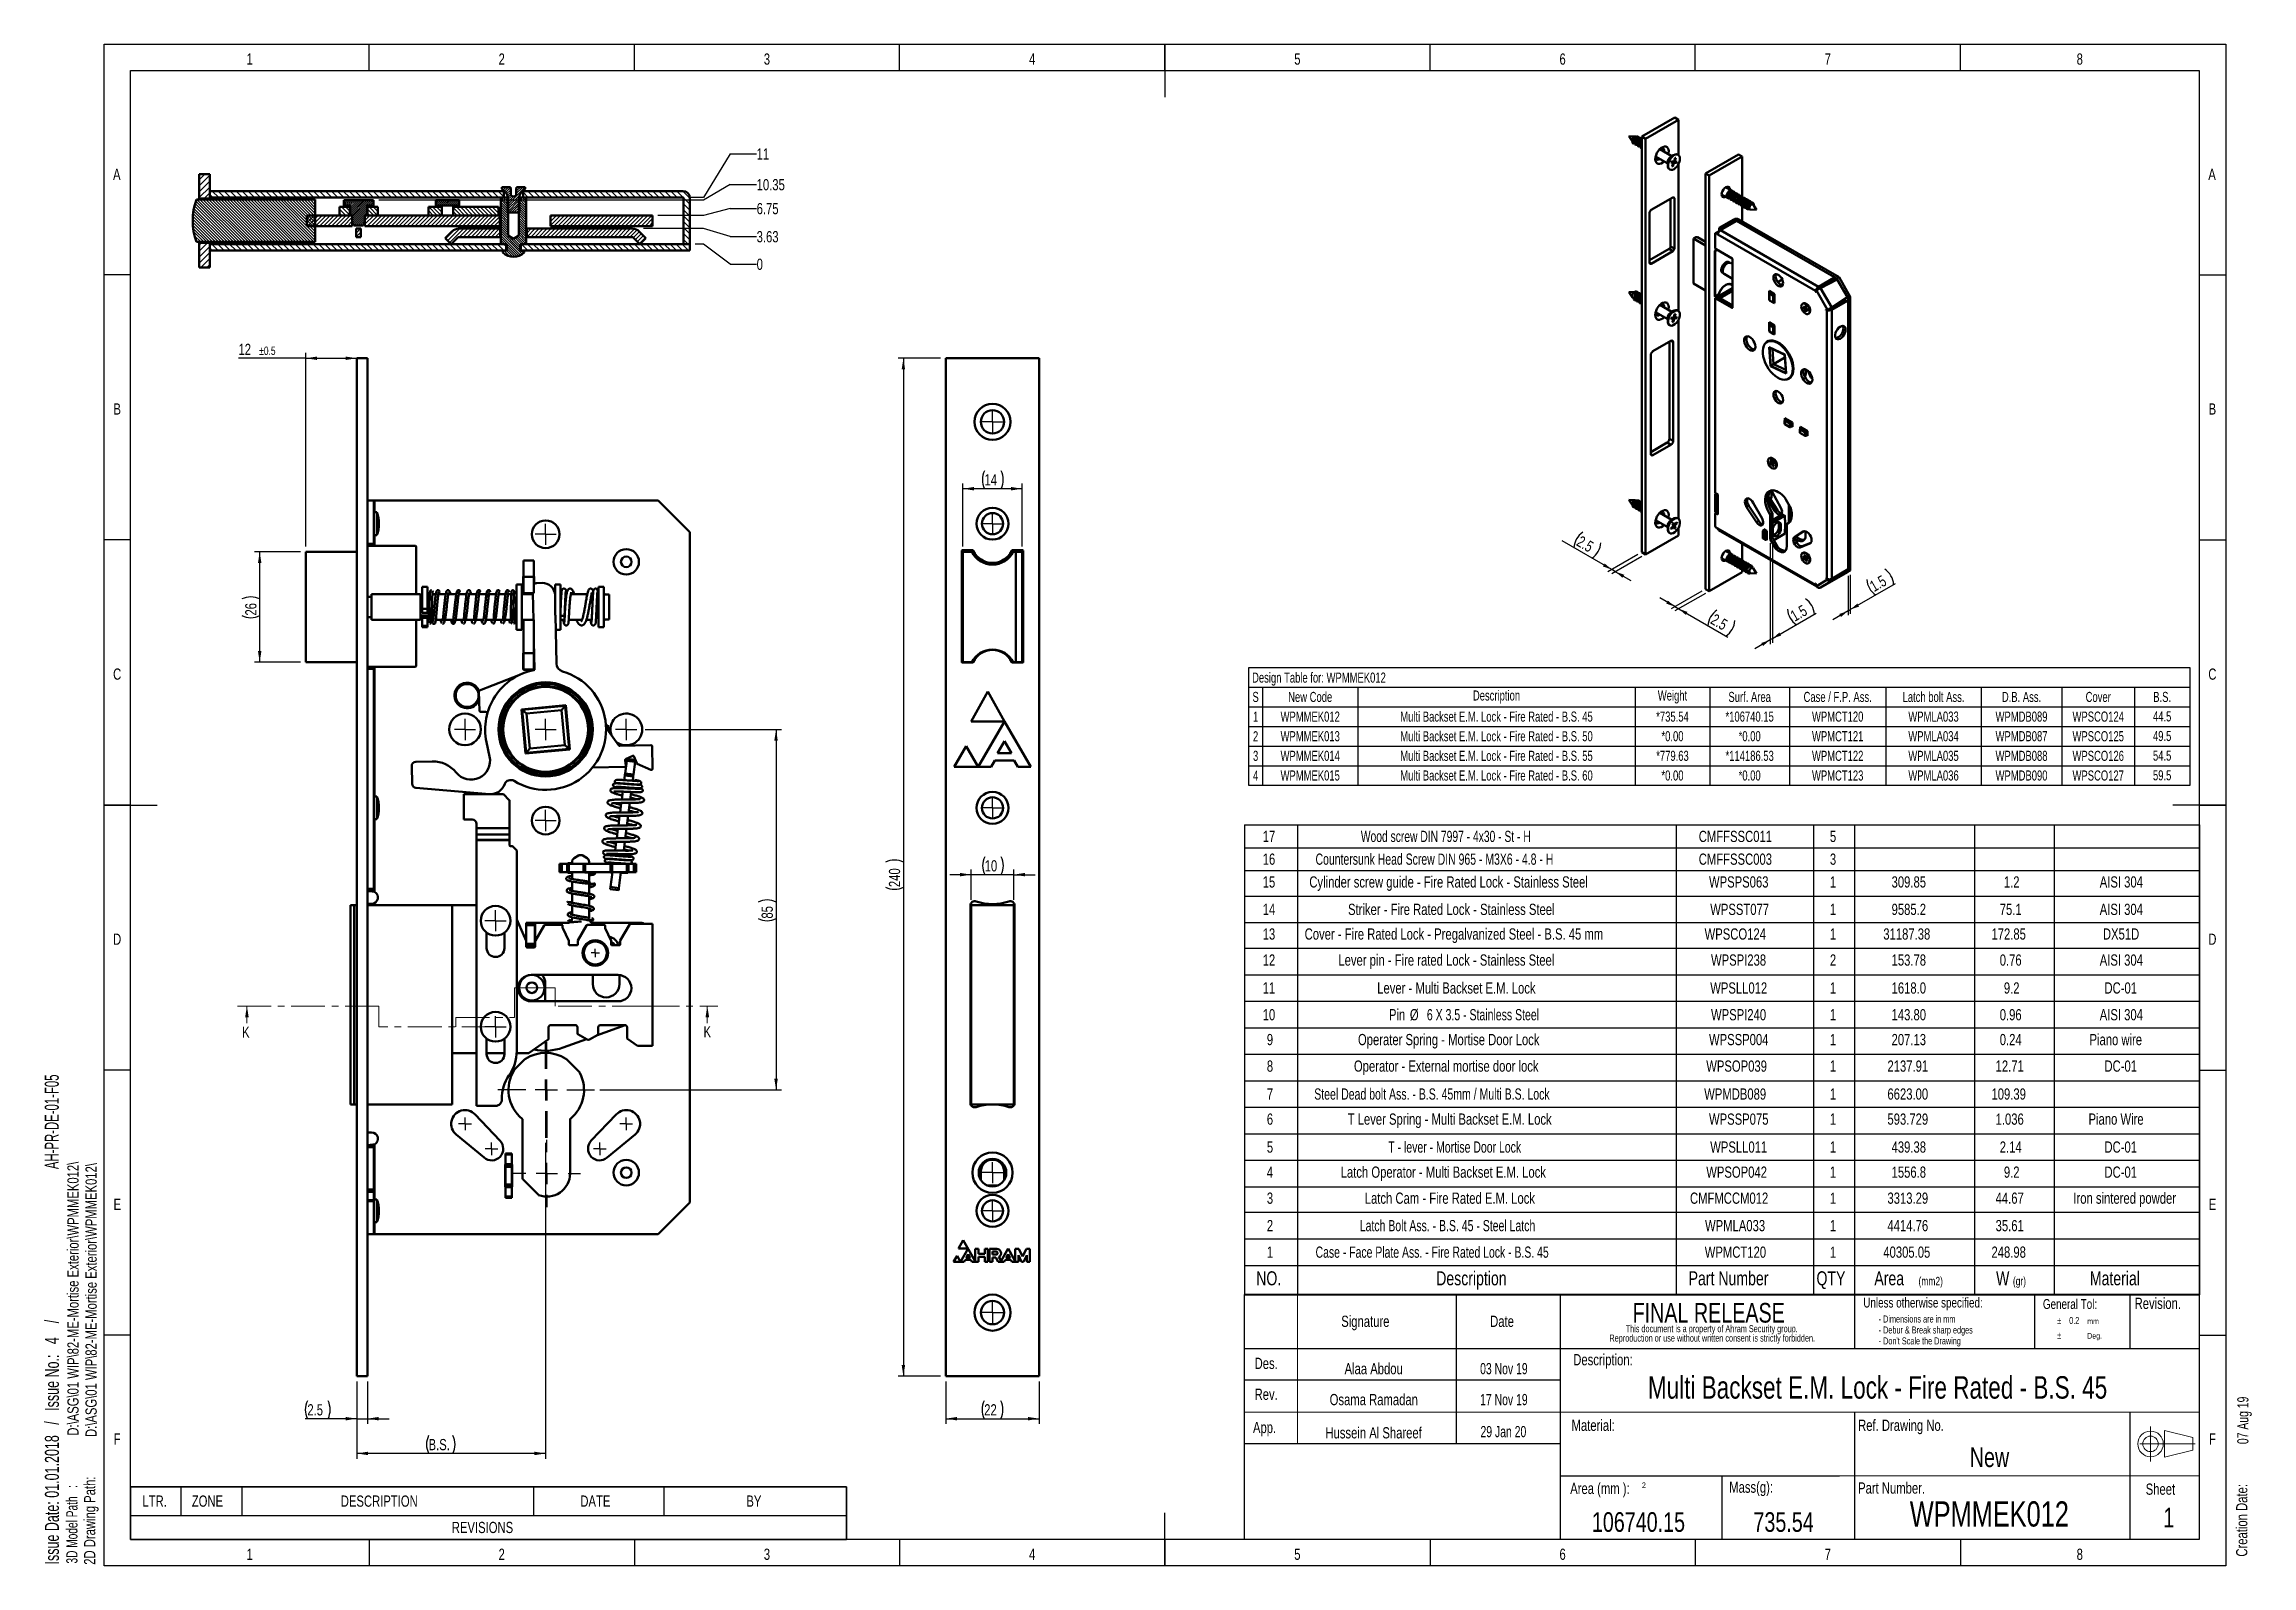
# Model space of a CAD drawing. Header units: millimetres. Extents: x 4 to 420, y 5 to 292.
import ezdxf

# ---------------------------------------------------------------- set-up
doc = ezdxf.new("R2010")
doc.units = ezdxf.units.MM
doc.linetypes.add('CENTER', pattern=[10.16, 6.35, -1.27, 1.27, -1.27])
doc.linetypes.add('CENTERX2', pattern=[20.32, 12.7, -2.54, 2.54, -2.54])
doc.layers.add('FORMAT', color=7, linetype='Continuous')
doc.styles.add('SLDTEXTSTYLE0', font='TXT', dxfattribs={"width": 0.75})
doc.styles.add('SLDTEXTSTYLE1', font='TXT', dxfattribs={"width": 0.666667})
doc.styles.add('SLDTEXTSTYLE10', font='TXT', dxfattribs={"width": 0.695})
doc.styles.add('SLDTEXTSTYLE2', font='TXT', dxfattribs={"width": 0.605})
doc.styles.add('SLDTEXTSTYLE3', font='TXT', dxfattribs={"width": 0.676471})
doc.styles.add('SLDTEXTSTYLE4', font='TXT', dxfattribs={"width": 0.694444})
doc.styles.add('SLDTEXTSTYLE5', font='TXT', dxfattribs={"width": 0.685714})
doc.styles.add('SLDTEXTSTYLE6', font='TXT', dxfattribs={"width": 0.696809})
doc.styles.add('SLDTEXTSTYLE7', font='TXT', dxfattribs={"width": 0.7})
doc.styles.add('SLDTEXTSTYLE8', font='TXT', dxfattribs={"width": 0.698276})
doc.styles.add('SLDTEXTSTYLE9', font='TXT', dxfattribs={"width": 0.698718})
doc.dimstyles.new('SLDDIMSTYLE0', dxfattribs={"dimtxt": 2.116667, "dimasz": 2.116667, "dimexe": 0, "dimexo": 0.0625, "dimgap": 0.529167, "dimtad": 1, "dimlfac": 1.25, "dimrnd": 1e-09, "dimzin": 12, "dimdsep": 46, "dimtxsty": 'SLDTEXTSTYLE0', "dimsah": 1, "dimcen": 0.09, "dimadec": 0, "dimazin": 3, "dimtfac": 1, "dimtofl": 0, "dimtmove": 0, "dimatfit": 3, "dimfxl": 1, "dimfrac": 2, "dimtolj": 1, "dimtzin": 12, "dimarcsym": 0})
doc.dimstyles.new('SLDDIMSTYLE1', dxfattribs={"dimtxt": 2.116667, "dimasz": 2.116667, "dimexe": 0, "dimexo": 0.0625, "dimgap": 0.529167, "dimtad": 1, "dimdec": 1, "dimlfac": 1.25, "dimrnd": 1e-09, "dimzin": 12, "dimdsep": 46, "dimtxsty": 'SLDTEXTSTYLE0', "dimsah": 1, "dimcen": 0.09, "dimadec": 0, "dimazin": 3, "dimtol": 1, "dimtp": 0.5, "dimtm": 0.5, "dimtfac": 1, "dimtdec": 1, "dimtofl": 0, "dimtmove": 0, "dimatfit": 3, "dimfxl": 1, "dimfrac": 2, "dimtolj": 1, "dimarcsym": 0})
doc.dimstyles.new('SLDDIMSTYLE2', dxfattribs={"dimtxt": 2.116667, "dimasz": 2.116667, "dimexe": 0, "dimexo": 0.0625, "dimgap": 0.529167, "dimtad": 1, "dimdec": 1, "dimlfac": 1.25, "dimrnd": 1e-09, "dimzin": 12, "dimdsep": 46, "dimtxsty": 'SLDTEXTSTYLE0', "dimsah": 1, "dimcen": 0.09, "dimadec": 0, "dimazin": 3, "dimtfac": 1, "dimtdec": 1, "dimtmove": 0, "dimatfit": 0, "dimfxl": 1, "dimfrac": 2, "dimtolj": 1, "dimtzin": 12, "dimarcsym": 0})
doc.dimstyles.new('SLDDIMSTYLE3', dxfattribs={"dimtxt": 2.116667, "dimasz": 2.116667, "dimexe": 0, "dimexo": 0.0625, "dimgap": 0.529167, "dimtad": 1, "dimlfac": 1.25, "dimrnd": 1e-09, "dimzin": 12, "dimdsep": 46, "dimtxsty": 'SLDTEXTSTYLE0', "dimsah": 1, "dimcen": 0.09, "dimadec": 0, "dimazin": 3, "dimtfac": 1, "dimtmove": 0, "dimatfit": 0, "dimfxl": 1, "dimfrac": 2, "dimtolj": 1, "dimtzin": 12, "dimarcsym": 0})
doc.dimstyles.new('SLDDIMSTYLE4', dxfattribs={"dimtxt": 2.116667, "dimasz": 2.116667, "dimexe": 0, "dimexo": 0.0625, "dimgap": 0.529167, "dimtad": 1, "dimdec": 1, "dimlfac": 2.5, "dimrnd": 1e-09, "dimzin": 12, "dimdsep": 46, "dimtxsty": 'SLDTEXTSTYLE0', "dimsah": 1, "dimcen": 0.09, "dimadec": 0, "dimazin": 3, "dimtfac": 1, "dimtdec": 1, "dimtmove": 0, "dimatfit": 0, "dimfxl": 1, "dimfrac": 2, "dimtolj": 1, "dimtzin": 12, "dimarcsym": 0})
doc.dimstyles.new('SLDDIMSTYLE5', dxfattribs={"dimtxt": 2.116667, "dimasz": 2.116667, "dimexe": 0, "dimexo": 0.0625, "dimgap": 0.529167, "dimtad": 0, "dimtih": 1, "dimtoh": 1, "dimdec": 0, "dimlfac": 1.25, "dimrnd": 1e-09, "dimdsep": 46, "dimtxsty": 'SLDTEXTSTYLE0', "dimblk1": 'NONE', "dimblk2": 'NONE', "dimsah": 1, "dimcen": 0.09, "dimadec": 0, "dimazin": 2, "dimtfac": 1, "dimtdec": 0, "dimtofl": 0, "dimtmove": 0, "dimatfit": 3, "dimldrblk": 'NONE', "dimfxl": 1, "dimfrac": 2, "dimtolj": 1, "dimtzin": 12, "dimarcsym": 0})
doc.dimstyles.new('SLDDIMSTYLE6', dxfattribs={"dimtxt": 2.116667, "dimasz": 2.116667, "dimexe": 0, "dimexo": 0.0625, "dimgap": 0.529167, "dimtad": 0, "dimtih": 1, "dimtoh": 1, "dimlfac": 1.25, "dimrnd": 1e-09, "dimzin": 12, "dimdsep": 46, "dimtxsty": 'SLDTEXTSTYLE0', "dimblk1": 'NONE', "dimblk2": 'NONE', "dimsah": 1, "dimcen": 0.09, "dimadec": 0, "dimazin": 3, "dimtfac": 1, "dimtofl": 0, "dimtmove": 0, "dimatfit": 3, "dimldrblk": 'NONE', "dimfxl": 1, "dimfrac": 2, "dimtolj": 1, "dimtzin": 12, "dimarcsym": 0})
doc.dimstyles.new('SLDDIMSTYLE7', dxfattribs={"dimtxt": 2.116667, "dimasz": 2.116667, "dimexe": 0, "dimexo": 0.0625, "dimgap": 0.529167, "dimtad": 0, "dimtih": 1, "dimtoh": 1, "dimlfac": 1.25, "dimrnd": 1e-09, "dimzin": 12, "dimdsep": 46, "dimtxsty": 'SLDTEXTSTYLE0', "dimblk1": 'NONE', "dimblk2": 'NONE', "dimsah": 1, "dimcen": 0.09, "dimadec": 0, "dimazin": 3, "dimtfac": 1, "dimtofl": 0, "dimtmove": 0, "dimatfit": 3, "dimldrblk": 'NONE', "dimfxl": 1, "dimfrac": 2, "dimtolj": 1, "dimtzin": 12, "dimarcsym": 0})

msp = doc.modelspace()

# ---------------------------------------------------------------- texts
at = {"color": 7, "linetype": 'Continuous', "lineweight": 0, "char_height": 2.1167, "attachment_point": 2, "style": 'SLDTEXTSTYLE0'}
for s, insert in [('1', (42.4787, 290.2463)), ('2', (89.9787, 290.2463)), ('3', (139.9787, 290.2463)), ('4', (189.9787, 290.2463)), ('5', (239.9787, 290.2463)), ('6', (289.9787, 290.2463)), ('7', (339.9787, 290.2463)), ('8', (387.4787, 290.2463)), ('A', (17.4145, 268.4963)), ('A', (412.4145, 268.4963)), ('B', (17.4843, 224.2463)), ('B', (412.4843, 224.2463)), ('C', (17.478, 174.2463)), ('C', (412.478, 174.2463)), ('D', (17.4748, 124.2463)), ('D', (412.4748, 124.2463)), ('E', (17.5042, 74.2463)), ('E', (412.5042, 74.2463)), ('F', (17.4775, 29.9963)), ('F', (412.4775, 29.9963)), ('1', (42.4787, 8.2463)), ('2', (89.9787, 8.2463)), ('3', (139.9787, 8.2463)), ('4', (189.9787, 8.2463)), ('5', (239.9787, 8.2463)), ('6', (289.9787, 8.2463)), ('7', (339.9787, 8.2463)), ('8', (387.4787, 8.2463))]:
    msp.add_mtext(s, dxfattribs=dict(at, insert=insert))
at = {"color": 7, "linetype": 'Continuous', "char_height": 2.1167, "attachment_point": 1, "style": 'SLDTEXTSTYLE0'}
for insert in [(41.0384, 106.7204), (128.0261, 106.7823)]:
    msp.add_mtext('K', dxfattribs=dict(at, insert=insert))
at = {"layer": 'FORMAT', "attachment_point": 1, "rotation": 90}
for s, insert, char_height, style in [('D:\\\\ASG\\\\01 WIP\\\\82-ME-Mortise Exterior\\\\WPMMEK012\\\\', (8.0934, 29.5551), 2.116667, 'SLDTEXTSTYLE0'), ('D:\\\\ASG\\\\01 WIP\\\\82-ME-Mortise Exterior\\\\WPMMEK012\\\\', (11.5072, 29.3026), 2.116667, 'SLDTEXTSTYLE0'), ('07 Aug 19', (417.1623, 27.9524), 2.11667, 'SLDTEXTSTYLE4'), ('Creation Date:', (416.9517, 6.74), 2.116667, 'SLDTEXTSTYLE0')]:
    msp.add_mtext(s, dxfattribs=dict(at, insert=insert, char_height=char_height, style=style))
at = {"layer": 'FORMAT'}
for s, insert, char_height, attachment_point, style in [('FINAL RELEASE', (317.5242, 54.5823), 3.704167, 2, 'SLDTEXTSTYLE0'), ('Alaa Abdou', (254.3616, 43.2526), 2.11667, 2, 'SLDTEXTSTYLE0'), ('03 Nov 19', (278.9089, 43.2526), 2.11667, 2, 'SLDTEXTSTYLE4'), ('Osama Ramadan', (254.3834, 37.4216), 2.116667, 2, 'SLDTEXTSTYLE0'), ('17 Nov 19', (278.9089, 37.4216), 2.11667, 2, 'SLDTEXTSTYLE4'), ('Hussein Al Shareef', (254.3503, 31.1535), 2.116667, 2, 'SLDTEXTSTYLE0'), ('29 Jan 20', (278.8148, 31.377), 2.11667, 2, 'SLDTEXTSTYLE4'), ('2', (304.9395, 20.7302), 1.0583, 1, 'SLDTEXTSTYLE0'), ('106740.15', (304.2801, 15.1204), 3.70417, 2, 'SLDTEXTSTYLE0'), ('735.54', (331.64, 15.1204), 3.70417, 2, 'SLDTEXTSTYLE0')]:
    msp.add_mtext(s, dxfattribs=dict(at, insert=insert, char_height=char_height, attachment_point=attachment_point, style=style))
at = {"layer": 'FORMAT', "color": 7, "style": 'SLDTEXTSTYLE0'}
for s, insert, char_height, attachment_point in [('Unless otherwise specified:', (346.6706, 55.5778), 1.852083, 1), ('General Tol:', (380.529, 55.3052), 1.852083, 1), ('Revision.', (397.8186, 55.5683), 2.11667, 1), ('Signature', (248.2483, 52.1806), 2.11667, 1), ('Date', (276.3229, 52.1806), 2.11667, 1), ('Des.', (231.916, 44.2526), 2.11667, 1), ('Description:', (291.9885, 44.9446), 2.116667, 1), ('Rev.', (231.916, 38.4216), 2.11667, 1), ('Multi Backset E.M. Lock - Fire Rated - B.S. 45', (349.3546, 40.7708), 4.233333, 2), ('App.', (231.6066, 32.1535), 2.11667, 1), ('Material:', (291.6664, 32.5746), 2.11667, 1), ('Ref. Drawing No.', (345.6869, 32.5746), 2.116667, 1), ('New', (370.4568, 27.3439), 3.70417, 2), ('Mass(g):', (321.3914, 20.9032), 2.11667, 1), ('Part Number.', (345.6869, 20.7426), 2.116667, 1), ('Area (mm ):', (291.4132, 20.6623), 2.116667, 1), ('WPMMEK012', (370.4305, 17.1731), 4.7625, 2), ('Sheet', (399.9058, 20.5262), 2.11667, 1), ('1', (404.2634, 15.9585), 3.7042, 2)]:
    msp.add_mtext(s, dxfattribs=dict(at, insert=insert, char_height=char_height, attachment_point=attachment_point))
at = {"layer": 'FORMAT', "color": 7, "char_height": 2.116667, "attachment_point": 1, "rotation": 90}
for s, insert, style in [('2D Drawing Path:', (11.239, 5.2059), 'SLDTEXTSTYLE0'), ('3D Model Path   :', (7.8823, 5.4329), 'SLDTEXTSTYLE3')]:
    msp.add_mtext(s, dxfattribs=dict(at, insert=insert, style=style))

# ---------------------------------------------------------------- blocks, each defined once
blk = doc.blocks.new('SW_NOTE_0')
at = {"layer": 'FORMAT', "color": 0, "char_height": 2.6458, "attachment_point": 1, "rotation": 90}
for s, insert, style in [('AH-PR-DE-01-F05', (-3.44, 74.57), 'SLDTEXTSTYLE2'), ('Issue Date: 01.01.2018   /   Issue No.:   4    /', (-3.41, 0), 'SLDTEXTSTYLE1')]:
    blk.add_mtext(s, dxfattribs=dict(at, insert=insert, style=style))
blk = doc.blocks.new('SW_NOTE_0_1')
at = {"layer": 'FORMAT', "color": 0, "char_height": 1.3229, "attachment_point": 1, "style": 'SLDTEXTSTYLE0'}
for s, insert in [('- Dimensions are in mm', (0, 1.71)), ('- Debur & Break sharp edges', (0, -0.36)), ("- Don't Scale the Drawing", (0, -2.42))]:
    blk.add_mtext(s, dxfattribs=dict(at, insert=insert))
blk = doc.blocks.new('SW_NOTE_0_2')
at = {"layer": 'FORMAT', "color": 0, "attachment_point": 1, "style": 'SLDTEXTSTYLE0'}
for s, insert, char_height in [('%%p', (0, 1.71), 1.323), ('0.2', (2.25, 1.71), 1.323), ('mm', (5.65, 1.44), 1.058), ('%%p', (0, -1.06), 1.323), ('Deg.', (5.65, -1.32), 1.058)]:
    blk.add_mtext(s, dxfattribs=dict(at, insert=insert, char_height=char_height))
blk = doc.blocks.new('SW_NOTE_0_3')
at = {"layer": 'FORMAT', "color": 0, "char_height": 1.3229, "attachment_point": 2, "style": 'SLDTEXTSTYLE0'}
for s, insert in [('Reproduction or use without written consent is strictly forbidden.', (22.49, -0.06)), ('This document is a property of Ahram Security group.', (22.39, 1.71))]:
    blk.add_mtext(s, dxfattribs=dict(at, insert=insert))
blk = doc.blocks.new('SW_TABLEANNOTATION_0')
at = {"layer": 'FORMAT', "color": 0}
for p, q in [((0, 0), (0, -5.43)), ((0, 0), (9.5, 0)), ((0, 0), (0, -9.93)), ((134.98, 0), (0, 0)), ((9.5, 0), (9.5, -5.43)), ((9.5, 0), (21.01, 0)), ((21.01, 0), (21.01, -5.43)), ((21.01, 0), (76, 0)), ((76, 0), (76, -5.43)), ((76, 0), (100.51, 0)), ((100.51, 0), (100.51, -5.43)), ((100.51, 0), (134.98, 0)), ((134.98, 0), (134.98, -5.43)), ((134.98, -9.93), (134.98, 0)), ((0, -5.43), (0, -9.93)), ((0, -5.43), (9.5, -5.43)), ((9.5, -5.43), (21.01, -5.43)), ((21.01, -5.43), (76, -5.43)), ((76, -5.43), (100.51, -5.43)), ((100.51, -5.43), (134.98, -5.43)), ((134.98, -5.43), (134.98, -9.93)), ((0, -9.93), (9.5, -9.93)), ((0, -9.93), (134.98, -9.93)), ((9.5, -9.93), (21.01, -9.93)), ((21.01, -9.93), (76, -9.93)), ((76, -9.93), (100.51, -9.93)), ((100.51, -9.93), (134.98, -9.93))]:
    blk.add_line(p, q, dxfattribs=at)
at = {"layer": 'FORMAT', "color": 0, "attachment_point": 1, "style": 'SLDTEXTSTYLE0'}
for s, insert, char_height in [('LTR.', (2.25, -1.66), 2.117), ('ZONE', (11.55, -1.66), 2.117), ('DESCRIPTION', (39.64, -1.66), 2.1167), ('DATE', (84.8, -1.66), 2.117), ('BY', (116.1, -1.66), 2.117), ('REVISIONS', (60.57, -6.63), 2.117)]:
    blk.add_mtext(s, dxfattribs=dict(at, insert=insert, char_height=char_height))
blk = doc.blocks.new('SW_TABLEANNOTATION_1')
at = {"layer": 'FORMAT', "color": 0}
for p, q in [((0, 83.06), (0, 78.76)), ((0, 83.06), (10, 83.06)), ((10, 83.06), (10, 78.76)), ((10, 83.06), (81.41, 83.06)), ((81.41, 83.06), (81.41, 78.76)), ((81.41, 83.06), (107.31, 83.06)), ((107.31, 83.06), (107.31, 78.76)), ((107.31, 83.06), (114.99, 83.06)), ((114.99, 83.06), (114.99, 78.76)), ((114.99, 83.06), (137.61, 83.06)), ((137.61, 83.06), (137.61, 78.76)), ((137.61, 83.06), (152.64, 83.06)), ((152.64, 83.06), (152.64, 78.76)), ((152.64, 83.06), (180.08, 83.06)), ((180.08, 83.06), (180.08, 78.76)), ((0, 78.76), (0, 74.47)), ((0, 78.76), (10, 78.76)), ((10, 78.76), (10, 74.47)), ((10, 78.76), (81.41, 78.76)), ((81.41, 78.76), (81.41, 74.47)), ((81.41, 78.76), (107.31, 78.76)), ((107.31, 78.76), (107.31, 74.47)), ((107.31, 78.76), (114.99, 78.76)), ((114.99, 78.76), (114.99, 74.47)), ((114.99, 78.76), (137.61, 78.76)), ((137.61, 78.76), (137.61, 74.47)), ((137.61, 78.76), (152.64, 78.76)), ((152.64, 78.76), (152.64, 74.47)), ((152.64, 78.76), (180.08, 78.76)), ((180.08, 78.76), (180.08, 74.47)), ((0, 74.47), (0, 69.64)), ((0, 74.47), (10, 74.47)), ((10, 74.47), (10, 69.64)), ((10, 74.47), (81.41, 74.47)), ((81.41, 74.47), (81.41, 69.64)), ((81.41, 74.47), (107.31, 74.47)), ((107.31, 74.47), (107.31, 69.64)), ((107.31, 74.47), (114.99, 74.47)), ((114.99, 74.47), (114.99, 69.64)), ((114.99, 74.47), (137.61, 74.47)), ((137.61, 74.47), (137.61, 69.64)), ((137.61, 74.47), (152.64, 74.47)), ((152.64, 74.47), (152.64, 69.64)), ((152.64, 74.47), (180.08, 74.47)), ((180.08, 74.47), (180.08, 69.64)), ((0, 69.64), (0, 64.64)), ((0, 69.64), (10, 69.64)), ((10, 69.64), (10, 64.64)), ((10, 69.64), (81.41, 69.64)), ((81.41, 69.64), (81.41, 64.64)), ((81.41, 69.64), (107.31, 69.64)), ((107.31, 69.64), (107.31, 64.64)), ((107.31, 69.64), (114.99, 69.64)), ((114.99, 69.64), (114.99, 64.64)), ((114.99, 69.64), (137.61, 69.64)), ((137.61, 69.64), (137.61, 64.64)), ((137.61, 69.64), (152.64, 69.64)), ((152.64, 69.64), (152.64, 64.64)), ((152.64, 69.64), (180.08, 69.64)), ((180.08, 69.64), (180.08, 64.64)), ((0, 64.64), (0, 59.82)), ((0, 64.64), (10, 64.64)), ((10, 64.64), (10, 59.82)), ((10, 64.64), (81.41, 64.64)), ((81.41, 64.64), (81.41, 59.82)), ((81.41, 64.64), (107.31, 64.64)), ((107.31, 64.64), (107.31, 59.82)), ((107.31, 64.64), (114.99, 64.64)), ((114.99, 64.64), (114.99, 59.82)), ((114.99, 64.64), (137.61, 64.64)), ((137.61, 64.64), (137.61, 59.82)), ((137.61, 64.64), (152.64, 64.64)), ((152.64, 64.64), (152.64, 59.82)), ((152.64, 64.64), (180.08, 64.64)), ((180.08, 64.64), (180.08, 59.82)), ((0, 59.82), (0, 54.82)), ((0, 59.82), (10, 59.82)), ((10, 59.82), (10, 54.82)), ((10, 59.82), (81.41, 59.82)), ((81.41, 59.82), (81.41, 54.82)), ((81.41, 59.82), (107.31, 59.82)), ((107.31, 59.82), (107.31, 54.82)), ((107.31, 59.82), (114.99, 59.82)), ((114.99, 59.82), (114.99, 54.82)), ((114.99, 59.82), (137.61, 59.82)), ((137.61, 59.82), (137.61, 54.82)), ((137.61, 59.82), (152.64, 59.82)), ((152.64, 59.82), (152.64, 54.82)), ((152.64, 59.82), (180.08, 59.82)), ((180.08, 59.82), (180.08, 54.82)), ((0, 54.82), (0, 49.82)), ((0, 54.82), (10, 54.82)), ((10, 54.82), (10, 49.82)), ((10, 54.82), (81.41, 54.82)), ((81.41, 54.82), (81.41, 49.82)), ((81.41, 54.82), (107.31, 54.82)), ((107.31, 54.82), (107.31, 49.82)), ((107.31, 54.82), (114.99, 54.82)), ((114.99, 54.82), (114.99, 49.82)), ((114.99, 54.82), (137.61, 54.82)), ((137.61, 54.82), (137.61, 49.82)), ((137.61, 54.82), (152.64, 54.82)), ((152.64, 54.82), (152.64, 49.82)), ((152.64, 54.82), (180.08, 54.82)), ((180.08, 54.82), (180.08, 49.82)), ((0, 49.82), (0, 44.82)), ((0, 49.82), (10, 49.82)), ((10, 49.82), (10, 44.82)), ((10, 49.82), (81.41, 49.82)), ((81.41, 49.82), (81.41, 44.82)), ((81.41, 49.82), (107.31, 49.82)), ((107.31, 49.82), (107.31, 44.82)), ((107.31, 49.82), (114.99, 49.82)), ((114.99, 49.82), (114.99, 44.82)), ((114.99, 49.82), (137.61, 49.82)), ((137.61, 49.82), (137.61, 44.82)), ((137.61, 49.82), (152.64, 49.82)), ((152.64, 49.82), (152.64, 44.82)), ((152.64, 49.82), (180.08, 49.82)), ((180.08, 49.82), (180.08, 44.82)), ((0, 44.82), (0, 39.82)), ((0, 44.82), (10, 44.82)), ((10, 44.82), (10, 39.82)), ((10, 44.82), (81.41, 44.82)), ((81.41, 44.82), (81.41, 39.82)), ((81.41, 44.82), (107.31, 44.82)), ((107.31, 44.82), (107.31, 39.82)), ((107.31, 44.82), (114.99, 44.82)), ((114.99, 44.82), (114.99, 39.82)), ((114.99, 44.82), (137.61, 44.82)), ((137.61, 44.82), (137.61, 39.82)), ((137.61, 44.82), (152.64, 44.82)), ((152.64, 44.82), (152.64, 39.82)), ((152.64, 44.82), (180.08, 44.82)), ((180.08, 44.82), (180.08, 39.82)), ((0, 39.82), (0, 34.82)), ((0, 39.82), (10, 39.82)), ((10, 39.82), (10, 34.82)), ((10, 39.82), (81.41, 39.82)), ((81.41, 39.82), (81.41, 34.82)), ((81.41, 39.82), (107.31, 39.82)), ((107.31, 39.82), (107.31, 34.82)), ((107.31, 39.82), (114.99, 39.82)), ((114.99, 39.82), (114.99, 34.82)), ((114.99, 39.82), (137.61, 39.82)), ((137.61, 39.82), (137.61, 34.82)), ((137.61, 39.82), (152.64, 39.82)), ((152.64, 39.82), (152.64, 34.82)), ((152.64, 39.82), (180.08, 39.82)), ((180.08, 39.82), (180.08, 34.82)), ((0, 34.82), (0, 29.82)), ((0, 34.82), (10, 34.82)), ((10, 34.82), (10, 29.82)), ((10, 34.82), (81.41, 34.82)), ((81.41, 34.82), (81.41, 29.82)), ((81.41, 34.82), (107.31, 34.82)), ((107.31, 34.82), (107.31, 29.82)), ((107.31, 34.82), (114.99, 34.82)), ((114.99, 34.82), (114.99, 29.82)), ((114.99, 34.82), (137.61, 34.82)), ((137.61, 34.82), (137.61, 29.82)), ((137.61, 34.82), (152.64, 34.82)), ((152.64, 34.82), (152.64, 29.82)), ((152.64, 34.82), (180.08, 34.82)), ((180.08, 34.82), (180.08, 29.82)), ((0, 29.82), (0, 24.82)), ((0, 29.82), (10, 29.82)), ((10, 29.82), (10, 24.82)), ((10, 29.82), (81.41, 29.82)), ((81.41, 29.82), (81.41, 24.82)), ((81.41, 29.82), (107.31, 29.82)), ((107.31, 29.82), (107.31, 24.82)), ((107.31, 29.82), (114.99, 29.82)), ((114.99, 29.82), (114.99, 24.82)), ((114.99, 29.82), (137.61, 29.82)), ((137.61, 29.82), (137.61, 24.82)), ((137.61, 29.82), (152.64, 29.82)), ((152.64, 29.82), (152.64, 24.82)), ((152.64, 29.82), (180.08, 29.82)), ((180.08, 29.82), (180.08, 24.82)), ((0, 24.82), (0, 19.82)), ((0, 24.82), (10, 24.82)), ((10, 24.82), (10, 19.82)), ((10, 24.82), (81.41, 24.82)), ((81.41, 24.82), (81.41, 19.82)), ((81.41, 24.82), (107.31, 24.82)), ((107.31, 24.82), (107.31, 19.82)), ((107.31, 24.82), (114.99, 24.82)), ((114.99, 24.82), (114.99, 19.82)), ((114.99, 24.82), (137.61, 24.82)), ((137.61, 24.82), (137.61, 19.82)), ((137.61, 24.82), (152.64, 24.82)), ((152.64, 24.82), (152.64, 19.82)), ((152.64, 24.82), (180.08, 24.82)), ((180.08, 24.82), (180.08, 19.82)), ((0, 19.82), (0, 14.82)), ((0, 19.82), (10, 19.82)), ((10, 19.82), (10, 14.82)), ((10, 19.82), (81.41, 19.82)), ((81.41, 19.82), (81.41, 14.82)), ((81.41, 19.82), (107.31, 19.82)), ((107.31, 19.82), (107.31, 14.82)), ((107.31, 19.82), (114.99, 19.82)), ((114.99, 19.82), (114.99, 14.82)), ((114.99, 19.82), (137.61, 19.82)), ((137.61, 19.82), (137.61, 14.82)), ((137.61, 19.82), (152.64, 19.82)), ((152.64, 19.82), (152.64, 14.82)), ((152.64, 19.82), (180.08, 19.82)), ((180.08, 19.82), (180.08, 14.82)), ((0, 14.82), (0, 10)), ((0, 14.82), (10, 14.82)), ((10, 14.82), (10, 10)), ((10, 14.82), (81.41, 14.82)), ((81.41, 14.82), (81.41, 10)), ((81.41, 14.82), (107.31, 14.82)), ((107.31, 14.82), (107.31, 10)), ((107.31, 14.82), (114.99, 14.82)), ((114.99, 14.82), (114.99, 10)), ((114.99, 14.82), (137.61, 14.82)), ((137.61, 14.82), (137.61, 10)), ((137.61, 14.82), (152.64, 14.82)), ((152.64, 14.82), (152.64, 10)), ((152.64, 14.82), (180.08, 14.82)), ((180.08, 14.82), (180.08, 10)), ((0, 10), (0, 5)), ((0, 10), (10, 10)), ((10, 10), (10, 5)), ((10, 10), (81.41, 10)), ((81.41, 10), (81.41, 5)), ((81.41, 10), (107.31, 10)), ((107.31, 10), (107.31, 5)), ((107.31, 10), (114.99, 10)), ((114.99, 10), (114.99, 5)), ((114.99, 10), (137.61, 10)), ((137.61, 10), (137.61, 5)), ((137.61, 10), (152.64, 10)), ((152.64, 10), (152.64, 5)), ((152.64, 10), (180.08, 10)), ((180.08, 10), (180.08, 5)), ((0, 5), (0, 0)), ((0, 5), (10, 5)), ((10, 5), (10, 0)), ((10, 5), (81.41, 5)), ((81.41, 5), (81.41, 0)), ((81.41, 5), (107.31, 5)), ((107.31, 5), (107.31, 0)), ((107.31, 5), (114.99, 5)), ((114.99, 5), (114.99, 0)), ((114.99, 5), (137.61, 5)), ((137.61, 5), (137.61, 0)), ((137.61, 5), (152.64, 5)), ((152.64, 5), (152.64, 0)), ((152.64, 5), (180.08, 5)), ((180.08, 5), (180.08, 0)), ((0, 0), (0, -5.53)), ((0, 0), (10, 0)), ((10, 0), (10, -5.53)), ((10, 0), (81.41, 0)), ((81.41, 0), (81.41, -5.53)), ((81.41, 0), (107.31, 0)), ((107.31, 0), (107.31, -5.53)), ((107.31, 0), (114.99, 0)), ((114.99, 0), (114.99, -5.53)), ((114.99, 0), (137.61, 0)), ((137.61, 0), (137.61, -5.53)), ((137.61, 0), (152.64, 0)), ((152.64, 0), (152.64, -5.53)), ((152.64, 0), (180.08, 0)), ((180.08, 0), (180.08, -5.53)), ((0, -5.53), (10, -5.53)), ((10, -5.53), (81.41, -5.53)), ((81.41, -5.53), (107.31, -5.53)), ((107.31, -5.53), (114.99, -5.53)), ((114.99, -5.53), (137.61, -5.53)), ((137.61, -5.53), (152.64, -5.53)), ((152.64, -5.53), (180.08, -5.53))]:
    blk.add_line(p, q, dxfattribs=at)
at = {"layer": 'FORMAT', "color": 0, "attachment_point": 1}
for s, insert, char_height, style in [('17', (3.44, 81.96), 2.117, 'SLDTEXTSTYLE0'), ('Wood screw DIN 7997 - 4x30 - St - H', (21.94, 81.96), 2.1167, 'SLDTEXTSTYLE5'), ('CMFFSSC011', (85.65, 81.96), 2.117, 'SLDTEXTSTYLE0'), ('5', (110.37, 81.96), 2.12, 'SLDTEXTSTYLE0'), ('16', (3.44, 77.67), 2.117, 'SLDTEXTSTYLE0'), ('Countersunk Head Screw DIN 965 - M3X6 - 4.8 - H', (13.4, 77.67), 2.1167, 'SLDTEXTSTYLE6'), ('CMFFSSC003', (85.65, 77.67), 2.117, 'SLDTEXTSTYLE0'), ('3', (110.37, 77.67), 2.12, 'SLDTEXTSTYLE0'), ('15', (3.44, 73.37), 2.117, 'SLDTEXTSTYLE0'), ('Cylinder screw guide - Fire Rated Lock - Stainless Steel', (12.23, 73.37), 2.1167, 'SLDTEXTSTYLE0'), ('WPSPS063', (87.58, 73.37), 2.117, 'SLDTEXTSTYLE0'), ('1', (110.37, 73.37), 2.12, 'SLDTEXTSTYLE0'), ('309.85', (122, 73.37), 2.117, 'SLDTEXTSTYLE0'), ('1.2', (143.17, 73.37), 2.117, 'SLDTEXTSTYLE0'), ('AISI 304', (161.24, 73.37), 2.117, 'SLDTEXTSTYLE0'), ('14', (3.44, 68.2), 2.117, 'SLDTEXTSTYLE0'), ('Striker - Fire Rated Lock - Stainless Steel', (19.53, 68.2), 2.1167, 'SLDTEXTSTYLE0'), ('WPSST077', (87.81, 68.2), 2.117, 'SLDTEXTSTYLE0'), ('1', (110.37, 68.2), 2.12, 'SLDTEXTSTYLE0'), ('9585.2', (122, 68.2), 2.117, 'SLDTEXTSTYLE0'), ('75.1', (142.39, 68.2), 2.117, 'SLDTEXTSTYLE0'), ('AISI 304', (161.24, 68.2), 2.117, 'SLDTEXTSTYLE0'), ('13', (3.44, 63.55), 2.117, 'SLDTEXTSTYLE0'), ('Cover - Fire Rated Lock - Pregalvanized Steel - B.S. 45 mm', (11.35, 63.55), 2.1167, 'SLDTEXTSTYLE0'), ('WPSCO124', (86.75, 63.55), 2.117, 'SLDTEXTSTYLE0'), ('1', (110.37, 63.55), 2.12, 'SLDTEXTSTYLE0'), ('31187.38', (120.44, 63.55), 2.117, 'SLDTEXTSTYLE0'), ('172.85', (140.83, 63.55), 2.117, 'SLDTEXTSTYLE0'), ('DX51D', (161.84, 63.55), 2.117, 'SLDTEXTSTYLE0'), ('12', (3.44, 58.64), 2.117, 'SLDTEXTSTYLE0'), ('Lever pin - Fire rated Lock - Stainless Steel', (17.71, 58.64), 2.1167, 'SLDTEXTSTYLE0'), ('WPSPI238', (87.96, 58.64), 2.117, 'SLDTEXTSTYLE0'), ('2', (110.37, 58.64), 2.12, 'SLDTEXTSTYLE0'), ('153.78', (122, 58.64), 2.117, 'SLDTEXTSTYLE0'), ('0.76', (142.39, 58.64), 2.117, 'SLDTEXTSTYLE0'), ('AISI 304', (161.24, 58.64), 2.117, 'SLDTEXTSTYLE0'), ('11', (3.44, 53.37), 2.117, 'SLDTEXTSTYLE0'), ('Lever - Multi Backset E.M. Lock', (25.03, 53.37), 2.1167, 'SLDTEXTSTYLE0'), ('WPSLL012', (87.81, 53.37), 2.117, 'SLDTEXTSTYLE0'), ('1', (110.37, 53.37), 2.12, 'SLDTEXTSTYLE0'), ('1618.0', (122, 53.37), 2.117, 'SLDTEXTSTYLE0'), ('9.2', (143.17, 53.37), 2.117, 'SLDTEXTSTYLE0'), ('DC-01', (162.13, 53.37), 2.117, 'SLDTEXTSTYLE0'), ('10', (3.44, 48.33), 2.117, 'SLDTEXTSTYLE0'), ('Pin', (27.24, 48.33), 2.117, 'SLDTEXTSTYLE0'), ('%%c', (31.19, 48.33), 2.117, 'SLDTEXTSTYLE0'), ('6 X 3.5 - Stainless Steel', (34.39, 48.33), 2.1167, 'SLDTEXTSTYLE7'), ('WPSPI240', (87.96, 48.33), 2.117, 'SLDTEXTSTYLE0'), ('1', (110.37, 48.33), 2.12, 'SLDTEXTSTYLE0'), ('143.80', (122, 48.33), 2.117, 'SLDTEXTSTYLE0'), ('0.96', (142.39, 48.33), 2.117, 'SLDTEXTSTYLE0'), ('AISI 304', (161.24, 48.33), 2.117, 'SLDTEXTSTYLE0'), ('9', (4.22, 43.64), 2.12, 'SLDTEXTSTYLE0'), ('Operater Spring - Mortise Door Lock', (21.4, 43.64), 2.1167, 'SLDTEXTSTYLE0'), ('WPSSP004', (87.58, 43.64), 2.117, 'SLDTEXTSTYLE0'), ('1', (110.37, 43.64), 2.12, 'SLDTEXTSTYLE0'), ('207.13', (122, 43.64), 2.117, 'SLDTEXTSTYLE0'), ('0.24', (142.39, 43.64), 2.117, 'SLDTEXTSTYLE0'), ('Piano wire', (159.31, 43.64), 2.117, 'SLDTEXTSTYLE0'), ('8', (4.22, 38.64), 2.12, 'SLDTEXTSTYLE0'), ('Operator - External mortise door lock', (20.64, 38.64), 2.1167, 'SLDTEXTSTYLE0'), ('WPSOP039', (87.06, 38.64), 2.117, 'SLDTEXTSTYLE0'), ('1', (110.37, 38.64), 2.12, 'SLDTEXTSTYLE0'), ('2137.91', (121.22, 38.64), 2.117, 'SLDTEXTSTYLE0'), ('12.71', (141.61, 38.64), 2.117, 'SLDTEXTSTYLE0'), ('DC-01', (162.13, 38.64), 2.117, 'SLDTEXTSTYLE0'), ('7', (4.22, 33.37), 2.12, 'SLDTEXTSTYLE0'), ('Steel Dead bolt Ass. - B.S. 45mm / Multi B.S. Lock', (13.16, 33.37), 2.1167, 'SLDTEXTSTYLE7'), ('WPMDB089', (86.67, 33.37), 2.117, 'SLDTEXTSTYLE0'), ('1', (110.37, 33.37), 2.12, 'SLDTEXTSTYLE0'), ('6623.00', (121.22, 33.37), 2.117, 'SLDTEXTSTYLE0'), ('109.39', (140.83, 33.37), 2.117, 'SLDTEXTSTYLE0'), ('6', (4.22, 28.64), 2.12, 'SLDTEXTSTYLE0'), ('T Lever Spring - Multi Backset E.M. Lock', (19.46, 28.64), 2.1167, 'SLDTEXTSTYLE0'), ('WPSSP075', (87.58, 28.64), 2.117, 'SLDTEXTSTYLE0'), ('1', (110.37, 28.64), 2.12, 'SLDTEXTSTYLE0'), ('593.729', (121.22, 28.64), 2.117, 'SLDTEXTSTYLE0'), ('1.036', (141.61, 28.64), 2.117, 'SLDTEXTSTYLE0'), ('Piano Wire', (159.13, 28.64), 2.117, 'SLDTEXTSTYLE0'), ('5', (4.22, 23.37), 2.12, 'SLDTEXTSTYLE0'), ('T - lever - Mortise Door Lock', (27.12, 23.37), 2.1167, 'SLDTEXTSTYLE8'), ('WPSLL011', (87.81, 23.37), 2.117, 'SLDTEXTSTYLE0'), ('1', (110.37, 23.37), 2.12, 'SLDTEXTSTYLE0'), ('439.38', (122, 23.37), 2.117, 'SLDTEXTSTYLE0'), ('2.14', (142.39, 23.37), 2.117, 'SLDTEXTSTYLE0'), ('DC-01', (162.13, 23.37), 2.117, 'SLDTEXTSTYLE0'), ('4', (4.22, 18.64), 2.12, 'SLDTEXTSTYLE0'), ('Latch Operator - Multi Backset E.M. Lock', (18.14, 18.64), 2.1167, 'SLDTEXTSTYLE0'), ('WPSOP042', (87.06, 18.64), 2.117, 'SLDTEXTSTYLE0'), ('1', (110.37, 18.64), 2.12, 'SLDTEXTSTYLE0'), ('1556.8', (122, 18.64), 2.117, 'SLDTEXTSTYLE0'), ('9.2', (143.17, 18.64), 2.117, 'SLDTEXTSTYLE0'), ('DC-01', (162.13, 18.64), 2.117, 'SLDTEXTSTYLE0'), ('3', (4.22, 13.73), 2.12, 'SLDTEXTSTYLE0'), ('Latch Cam - Fire Rated E.M. Lock', (22.68, 13.73), 2.1167, 'SLDTEXTSTYLE0'), ('CMFMCCM012', (84, 13.73), 2.117, 'SLDTEXTSTYLE0'), ('1', (110.37, 13.73), 2.12, 'SLDTEXTSTYLE0'), ('3313.29', (121.22, 13.73), 2.117, 'SLDTEXTSTYLE0'), ('44.67', (141.61, 13.73), 2.117, 'SLDTEXTSTYLE0'), ('Iron sintered powder', (156.27, 13.73), 2.1167, 'SLDTEXTSTYLE0'), ('2', (4.22, 8.55), 2.12, 'SLDTEXTSTYLE0'), ('Latch Bolt Ass. - B.S. 45 - Steel Latch', (21.74, 8.55), 2.1167, 'SLDTEXTSTYLE9'), ('WPMLA033', (86.83, 8.55), 2.117, 'SLDTEXTSTYLE0'), ('1', (110.37, 8.55), 2.12, 'SLDTEXTSTYLE0'), ('4414.76', (121.22, 8.55), 2.117, 'SLDTEXTSTYLE0'), ('35.61', (141.61, 8.55), 2.117, 'SLDTEXTSTYLE0'), ('1', (4.22, 3.55), 2.12, 'SLDTEXTSTYLE0'), ('Case - Face Plate Ass. - Fire Rated Lock - B.S. 45', (13.41, 3.55), 2.1167, 'SLDTEXTSTYLE10'), ('WPMCT120', (86.78, 3.55), 2.117, 'SLDTEXTSTYLE0'), ('1', (110.37, 3.55), 2.12, 'SLDTEXTSTYLE0'), ('40305.05', (120.44, 3.55), 2.117, 'SLDTEXTSTYLE0'), ('248.98', (140.83, 3.55), 2.117, 'SLDTEXTSTYLE0'), ('NO.', (2.22, -1.12), 2.646, 'SLDTEXTSTYLE0'), ('Description', (36.15, -1.12), 2.6458, 'SLDTEXTSTYLE0'), ('Part Number', (83.74, -1.12), 2.6458, 'SLDTEXTSTYLE0'), ('QTY', (107.84, -1.12), 2.646, 'SLDTEXTSTYLE0'), ('Area', (118.75, -1.12), 2.646, 'SLDTEXTSTYLE0'), ('(mm2)', (127.08, -2.17), 1.587, 'SLDTEXTSTYLE0'), ('W', (141.7, -1.12), 2.65, 'SLDTEXTSTYLE0'), ('(gr)', (144.87, -2.17), 1.587, 'SLDTEXTSTYLE0'), ('Material', (159.38, -1.12), 2.646, 'SLDTEXTSTYLE0')]:
    blk.add_mtext(s, dxfattribs=dict(at, insert=insert, char_height=char_height, style=style))
blk = doc.blocks.new('_D')
at = {"layer": 'FORMAT'}
for p, q in [((52.06, 196.24), (43.35, 196.24)), ((44.35, 175.44), (44.35, 196.24)), ((52.06, 175.44), (43.35, 175.44))]:
    blk.add_line(p, q, dxfattribs=at)
for centre, start, end in [((42.67, 183.99), 63.4349, 116.5651), ((42.67, 187.59), 243.4349, 296.5651)]:
    blk.add_arc(centre, 3.76, start, end, dxfattribs=at)
for points in [[(44.35, 196.24), (44.02, 194.12), (44.68, 194.12)], [(44.35, 175.44), (44.68, 177.55), (44.02, 177.55)]]:
    blk.add_solid(points, dxfattribs=at)
at = {"layer": 'FORMAT', "insert": (41.62, 184.23), "char_height": 2.117, "attachment_point": 1, "rotation": 90, "style": 'SLDTEXTSTYLE0'}
blk.add_mtext('26', dxfattribs=at)
blk = doc.blocks.new('_D_1')
at = {"layer": 'FORMAT'}
for p, q in [((53.06, 197.24), (53.06, 233.76)), ((53.06, 232.76), (40.35, 232.76)), ((53.06, 232.76), (62.66, 232.76))]:
    blk.add_line(p, q, dxfattribs=at)
for points in [[(53.06, 232.76), (55.17, 232.43), (55.17, 233.08)], [(62.66, 232.76), (60.54, 233.08), (60.54, 232.43)]]:
    blk.add_solid(points, dxfattribs=at)
at = {"layer": 'FORMAT', "attachment_point": 1, "style": 'SLDTEXTSTYLE0'}
for s, insert, char_height in [('12', (40.35, 235.49), 2.117), ('±0.5', (44.26, 234.96), 1.587)]:
    blk.add_mtext(s, dxfattribs=dict(at, insert=insert, char_height=char_height))
blk = doc.blocks.new('_D_2')
at = {"layer": 'FORMAT'}
for p, q in [((62.66, 39.76), (62.66, 31.76)), ((64.66, 39.76), (64.66, 31.76)), ((62.66, 32.76), (52.94, 32.76)), ((62.66, 32.76), (64.66, 32.76)), ((64.66, 32.76), (68.73, 32.76))]:
    blk.add_line(p, q, dxfattribs=at)
for centre, start, end in [((56.7, 34.44), 153.4349, 206.5651), ((53.88, 34.44), 333.4349, 26.5651)]:
    blk.add_arc(centre, 3.76, start, end, dxfattribs=at)
for points in [[(62.66, 32.76), (60.54, 33.08), (60.54, 32.43)], [(64.66, 32.76), (66.77, 32.43), (66.77, 33.08)]]:
    blk.add_solid(points, dxfattribs=at)
at = {"layer": 'FORMAT', "insert": (53.34, 35.49), "char_height": 2.117, "attachment_point": 1, "style": 'SLDTEXTSTYLE0'}
blk.add_mtext('2.5', dxfattribs=at)
blk = doc.blocks.new('_D_3')
at = {"layer": 'FORMAT', "color": 7}
for p, q in [((117.01, 162.76), (142.7, 162.76)), ((141.7, 162.76), (141.7, 94.76)), ((108.5, 94.76), (142.7, 94.76))]:
    blk.add_line(p, q, dxfattribs=at)
for centre, start, end in [((140.02, 126.84), 63.4349, 116.5651), ((140.02, 130.44), 243.4349, 296.5651)]:
    blk.add_arc(centre, 3.76, start, end, dxfattribs=at)
for points in [[(141.7, 162.76), (141.37, 160.64), (142.02, 160.64)], [(141.7, 94.76), (142.02, 96.87), (141.37, 96.87)]]:
    blk.add_solid(points, dxfattribs=at)
at = {"layer": 'FORMAT', "color": 7, "insert": (138.97, 127.08), "char_height": 2.117, "attachment_point": 1, "rotation": 90, "style": 'SLDTEXTSTYLE0'}
blk.add_mtext('85', dxfattribs=at)
blk = doc.blocks.new('_D_4')
at = {"layer": 'FORMAT', "color": 7}
for p, q in [((98.26, 84.76), (98.26, 25.2)), ((62.66, 39.76), (62.66, 25.2)), ((98.26, 26.2), (62.66, 26.2))]:
    blk.add_line(p, q, dxfattribs=at)
for centre, start, end in [((79.56, 27.88), 153.4349, 206.5651), ((77.42, 27.88), 333.4349, 26.5651)]:
    blk.add_arc(centre, 3.76, start, end, dxfattribs=at)
for points in [[(62.66, 26.2), (64.77, 25.88), (64.77, 26.53)], [(98.26, 26.2), (96.14, 26.53), (96.14, 25.88)]]:
    blk.add_solid(points, dxfattribs=at)
at = {"layer": 'FORMAT', "color": 7, "insert": (76.19, 28.93), "char_height": 2.117, "attachment_point": 1, "style": 'SLDTEXTSTYLE0'}
blk.add_mtext('B.S.', dxfattribs=at)
blk = doc.blocks.new('SW_CENTERMARKSYMBOL_0')
at = {"layer": 'FORMAT', "color": 0}
for q in [(-2, 0), (0, 2), (0, -2), (2, 0)]:
    blk.add_line((0, 0), q, dxfattribs=at)
blk = doc.blocks.new('SW_CENTERMARKSYMBOL_1')
at = {"layer": 'FORMAT', "color": 0}
for q in [(-2, 0), (0, 2), (0, -2), (2, 0)]:
    blk.add_line((0, 0), q, dxfattribs=at)
blk = doc.blocks.new('SW_CENTERMARKSYMBOL_2')
at = {"layer": 'FORMAT', "color": 0}
for q in [(-2, 0), (0, 2), (0, -2), (2, 0)]:
    blk.add_line((0, 0), q, dxfattribs=at)
blk = doc.blocks.new('SW_CENTERMARKSYMBOL_3')
at = {"layer": 'FORMAT', "color": 0}
for q in [(-2, 0), (0, 2), (0, -2), (2, 0)]:
    blk.add_line((0, 0), q, dxfattribs=at)
blk = doc.blocks.new('SW_CENTERMARKSYMBOL_4')
at = {"layer": 'FORMAT', "color": 0}
for q in [(-2, 0), (0, 2), (0, -2), (2, 0)]:
    blk.add_line((0, 0), q, dxfattribs=at)
blk = doc.blocks.new('SW_CENTERMARKSYMBOL_5')
at = {"layer": 'FORMAT', "color": 0}
for q in [(-2, 0), (0, 2), (0, -2), (2, 0)]:
    blk.add_line((0, 0), q, dxfattribs=at)
blk = doc.blocks.new('SW_CENTERMARKSYMBOL_6')
at = {"layer": 'FORMAT', "color": 0}
for q in [(-2, 0), (0, 2), (0, -2), (2, 0)]:
    blk.add_line((0, 0), q, dxfattribs=at)
blk = doc.blocks.new('SW_CENTERMARKSYMBOL_7')
at = {"layer": 'FORMAT', "color": 0}
for q in [(-0.8, 0), (0, 0.8), (0, -0.8), (0.8, 0)]:
    blk.add_line((0, 0), q, dxfattribs=at)
blk = doc.blocks.new('SW_CENTERMARKSYMBOL_8')
at = {"layer": 'FORMAT', "color": 0}
for q in [(-1.2, 0), (0, 1.2), (0, -1.2), (1.2, 0)]:
    blk.add_line((0, 0), q, dxfattribs=at)
blk = doc.blocks.new('SW_CENTERMARKSYMBOL_9')
at = {"layer": 'FORMAT', "color": 0}
for q in [(-1.2, 0), (0, 1.2), (0, -1.2), (1.2, 0)]:
    blk.add_line((0, 0), q, dxfattribs=at)
blk = doc.blocks.new('SW_CENTERMARKSYMBOL_10')
at = {"layer": 'FORMAT', "color": 0}
for q in [(-1.2, 0), (0, 1.2), (0, -1.2), (1.2, 0)]:
    blk.add_line((0, 0), q, dxfattribs=at)
blk = doc.blocks.new('SW_CENTERMARKSYMBOL_11')
at = {"layer": 'FORMAT', "color": 0}
for q in [(-1.2, 0), (0, 1.2), (0, -1.2), (1.2, 0)]:
    blk.add_line((0, 0), q, dxfattribs=at)
blk = doc.blocks.new('SW_CENTERMARKSYMBOL_12')
at = {"layer": 'FORMAT', "color": 0}
for p, q in [((0, 4), (0, 9)), ((-4, 0), (-9, 0)), ((0, 0), (-2, 0)), ((0, 0), (0, 2)), ((0, 0), (0, -2)), ((0, 0), (2, 0)), ((4, 0), (9, 0)), ((0, -4), (0, -9))]:
    blk.add_line(p, q, dxfattribs=at)
blk = doc.blocks.new('SW_CENTERMARKSYMBOL_13')
at = {"layer": 'FORMAT', "color": 0}
for p, q in [((0, 4), (0, 9)), ((-4, 0), (-9, 0)), ((0, 0), (-2, 0)), ((0, 0), (0, 2)), ((0, 0), (0, -2)), ((0, 0), (2, 0)), ((4, 0), (9, 0)), ((0, -4), (0, -9))]:
    blk.add_line(p, q, dxfattribs=at)
blk = doc.blocks.new('SW_CENTERMARKSYMBOL_14')
at = {"layer": 'FORMAT', "color": 0}
for p, q in [((0, 4), (0, 6.36)), ((-4, 0), (-6.36, 0)), ((0, 0), (-2, 0)), ((0, 0), (0, 2)), ((0, 0), (0, -2)), ((0, 0), (2, 0)), ((4, 0), (6.36, 0)), ((0, -4), (0, -6.36))]:
    blk.add_line(p, q, dxfattribs=at)
blk = doc.blocks.new('_D_5')
at = {"layer": 'FORMAT'}
for p, q in [((173.7, 39.76), (173.7, 31.76)), ((191.3, 39.76), (191.3, 31.76)), ((173.7, 32.76), (191.3, 32.76))]:
    blk.add_line(p, q, dxfattribs=at)
for centre, start, end in [((184.3, 34.44), 153.4349, 206.5651), ((180.7, 34.44), 333.4349, 26.5651)]:
    blk.add_arc(centre, 3.76, start, end, dxfattribs=at)
for points in [[(173.7, 32.76), (175.82, 32.43), (175.82, 33.08)], [(191.3, 32.76), (189.19, 33.08), (189.19, 32.43)]]:
    blk.add_solid(points, dxfattribs=at)
at = {"layer": 'FORMAT', "insert": (180.94, 35.49), "char_height": 2.117, "attachment_point": 1, "style": 'SLDTEXTSTYLE0'}
blk.add_mtext('22', dxfattribs=at)
blk = doc.blocks.new('_D_6')
at = {"layer": 'FORMAT'}
for p, q in [((178.5, 135.36), (174.43, 135.36)), ((178.5, 130.64), (178.5, 136.36)), ((186.5, 135.36), (178.5, 135.36)), ((186.5, 130.64), (186.5, 136.36)), ((186.5, 135.36), (190.57, 135.36))]:
    blk.add_line(p, q, dxfattribs=at)
for centre, start, end in [((184.39, 137.05), 153.4349, 206.5651), ((180.79, 137.05), 333.4349, 26.5651)]:
    blk.add_arc(centre, 3.76, start, end, dxfattribs=at)
for points in [[(178.5, 135.36), (176.39, 135.69), (176.39, 135.04)], [(186.5, 135.36), (188.62, 135.04), (188.62, 135.69)]]:
    blk.add_solid(points, dxfattribs=at)
at = {"layer": 'FORMAT', "insert": (181.03, 138.09), "char_height": 2.117, "attachment_point": 1, "style": 'SLDTEXTSTYLE0'}
blk.add_mtext('10', dxfattribs=at)
blk = doc.blocks.new('_D_7')
at = {"layer": 'FORMAT'}
for p, q in [((176.9, 197.24), (176.9, 209.15)), ((188.1, 208.15), (176.9, 208.15)), ((188.1, 197.24), (188.1, 209.15))]:
    blk.add_line(p, q, dxfattribs=at)
for centre, start, end in [((184.36, 209.84), 153.4349, 206.5651), ((180.76, 209.84), 333.4349, 26.5651)]:
    blk.add_arc(centre, 3.76, start, end, dxfattribs=at)
for points in [[(176.9, 208.15), (179.02, 207.83), (179.02, 208.48)], [(188.1, 208.15), (185.99, 208.48), (185.99, 207.83)]]:
    blk.add_solid(points, dxfattribs=at)
at = {"layer": 'FORMAT', "insert": (180.99, 210.88), "char_height": 2.117, "attachment_point": 1, "style": 'SLDTEXTSTYLE0'}
blk.add_mtext('14', dxfattribs=at)
blk = doc.blocks.new('_D_8')
at = {"layer": 'FORMAT'}
for p, q in [((172.7, 232.76), (164.7, 232.76)), ((165.7, 232.76), (165.7, 40.76)), ((172.7, 40.76), (164.7, 40.76))]:
    blk.add_line(p, q, dxfattribs=at)
for centre, start, end in [((164.02, 134.35), 63.4349, 116.5651), ((164.02, 136.38), 243.4349, 296.5651)]:
    blk.add_arc(centre, 3.76, start, end, dxfattribs=at)
for points in [[(165.7, 232.76), (165.38, 230.64), (166.03, 230.64)], [(165.7, 40.76), (166.03, 42.87), (165.38, 42.87)]]:
    blk.add_solid(points, dxfattribs=at)
at = {"layer": 'FORMAT', "insert": (162.97, 133.02), "char_height": 2.117, "attachment_point": 1, "rotation": 90, "style": 'SLDTEXTSTYLE0'}
blk.add_mtext('240', dxfattribs=at)
blk = doc.blocks.new('SW_CENTERMARKSYMBOL_15')
at = {"layer": 'FORMAT', "color": 0}
for q in [(-2, 0), (0, 2), (0, -2), (2, 0)]:
    blk.add_line((0, 0), q, dxfattribs=at)
blk = doc.blocks.new('SW_CENTERMARKSYMBOL_16')
at = {"layer": 'FORMAT', "color": 0}
for q in [(-2, 0), (0, 2), (0, -2), (2, 0)]:
    blk.add_line((0, 0), q, dxfattribs=at)
blk = doc.blocks.new('SW_CENTERMARKSYMBOL_17')
at = {"layer": 'FORMAT', "color": 0}
for q in [(-2, 0), (0, 2), (0, -2), (2, 0)]:
    blk.add_line((0, 0), q, dxfattribs=at)
blk = doc.blocks.new('SW_CENTERMARKSYMBOL_18')
at = {"layer": 'FORMAT', "color": 0}
for q in [(-2, 0), (0, 2), (0, -2), (2, 0)]:
    blk.add_line((0, 0), q, dxfattribs=at)
blk = doc.blocks.new('SW_CENTERMARKSYMBOL_19')
at = {"layer": 'FORMAT', "color": 0}
for q in [(-2, 0), (0, 2), (0, -2), (2, 0)]:
    blk.add_line((0, 0), q, dxfattribs=at)
blk = doc.blocks.new('SW_CENTERMARKSYMBOL_20')
at = {"layer": 'FORMAT', "color": 0}
for q in [(-2, 0), (0, 2), (0, -2), (2, 0)]:
    blk.add_line((0, 0), q, dxfattribs=at)
blk = doc.blocks.new('_D_9')
at = {"layer": 'FORMAT'}
for p, q in [((311.16, 185.91), (308.28, 187.57)), ((316.21, 188.83), (310.45, 185.5)), ((316.92, 188.42), (311.16, 185.09)), ((311.16, 185.91), (311.87, 185.5)), ((311.87, 185.5), (321.12, 180.16))]:
    blk.add_line(p, q, dxfattribs=at)
for centre, start, end in [((321.14, 182.09), 123.4376, 176.5677), ((318.7, 183.5), 303.4376, 356.5677)]:
    blk.add_arc(centre, 3.76, start, end, dxfattribs=at)
for points in [[(311.16, 185.91), (309.82, 187.05), (309.5, 186.49)], [(311.87, 185.5), (313.2, 184.35), (313.52, 184.92)]]:
    blk.add_solid(points, dxfattribs=at)
at = {"layer": 'FORMAT', "insert": (318.75, 184.67), "char_height": 2.117, "attachment_point": 1, "rotation": 330.0027, "style": 'SLDTEXTSTYLE0'}
blk.add_mtext('2.5', dxfattribs=at)
blk = doc.blocks.new('_D_10')
at = {"layer": 'FORMAT'}
for p, q in [((343.79, 191.69), (343.79, 184.28)), ((344.21, 191.93), (344.21, 184.53)), ((344.21, 185.35), (352.73, 190.26)), ((343.79, 185.1), (340.91, 183.44)), ((343.79, 185.1), (344.21, 185.35))]:
    blk.add_line(p, q, dxfattribs=at)
for centre, start, end in [((348.63, 189.84), 3.4323, 56.5624), ((351.07, 191.25), 183.4323, 236.5624)]:
    blk.add_arc(centre, 3.76, start, end, dxfattribs=at)
for points in [[(343.79, 185.1), (342.13, 184.52), (342.46, 183.96)], [(344.21, 185.35), (345.87, 185.93), (345.55, 186.49)]]:
    blk.add_solid(points, dxfattribs=at)
at = {"layer": 'FORMAT', "insert": (347.64, 190.47), "char_height": 2.117, "attachment_point": 1, "rotation": 29.9973, "style": 'SLDTEXTSTYLE0'}
blk.add_mtext('1.5', dxfattribs=at)
blk = doc.blocks.new('_D_11')
at = {"layer": 'FORMAT'}
for p, q in [((299.24, 192.91), (289.88, 198.31)), ((304.19, 195.77), (298.53, 192.5)), ((304.9, 195.36), (299.24, 192.09)), ((299.95, 192.5), (299.24, 192.91)), ((299.95, 192.5), (302.83, 190.84))]:
    blk.add_line(p, q, dxfattribs=at)
for centre, start, end in [((295.87, 196.79), 123.4376, 176.5677), ((293.43, 198.2), 303.4376, 356.5677)]:
    blk.add_arc(centre, 3.76, start, end, dxfattribs=at)
for points in [[(299.24, 192.91), (297.91, 194.05), (297.58, 193.49)], [(299.95, 192.5), (301.28, 191.35), (301.61, 191.92)]]:
    blk.add_solid(points, dxfattribs=at)
at = {"layer": 'FORMAT', "insert": (293.48, 199.38), "char_height": 2.117, "attachment_point": 1, "rotation": 330.0027, "style": 'SLDTEXTSTYLE0'}
blk.add_mtext('2.5', dxfattribs=at)
blk = doc.blocks.new('_D_12')
at = {"layer": 'FORMAT', "color": 7}
for p, q in [((329.1, 197.91), (329.1, 178.82)), ((329.52, 198.15), (329.52, 179.07)), ((329.52, 179.88), (337.79, 184.66)), ((329.1, 179.64), (326.22, 177.98)), ((329.52, 179.88), (329.1, 179.64))]:
    blk.add_line(p, q, dxfattribs=at)
for centre, start, end in [((333.69, 184.23), 3.4323, 56.5624), ((336.13, 185.64), 183.4323, 236.5624)]:
    blk.add_arc(centre, 3.76, start, end, dxfattribs=at)
for points in [[(329.1, 179.64), (327.44, 179.06), (327.76, 178.49)], [(329.52, 179.88), (331.18, 180.47), (330.85, 181.03)]]:
    blk.add_solid(points, dxfattribs=at)
at = {"layer": 'FORMAT', "color": 7, "insert": (332.69, 184.87), "char_height": 2.117, "attachment_point": 1, "rotation": 29.9973, "style": 'SLDTEXTSTYLE0'}
blk.add_mtext('1.5', dxfattribs=at)
blk = doc.blocks.new('_D_13')
at = {"layer": 'FORMAT'}
for p, q in [((128.04, 254.3), (126.46, 254.3)), ((133.04, 250.49), (128.04, 254.3)), ((133.04, 250.49), (138.04, 250.49))]:
    blk.add_line(p, q, dxfattribs=at)
at = {"layer": 'FORMAT', "insert": (138.04, 251.54), "char_height": 2.12, "attachment_point": 1, "style": 'SLDTEXTSTYLE0'}
blk.add_mtext('0', dxfattribs=at)
blk = doc.blocks.new('_None')
blk = doc.blocks.new('_D_14')
at = {"layer": 'FORMAT'}
for p, q in [((128.04, 257.2), (116.68, 257.2)), ((133.04, 255.69), (128.04, 257.2)), ((133.04, 255.69), (138.04, 255.69))]:
    blk.add_line(p, q, dxfattribs=at)
at = {"layer": 'FORMAT', "insert": (138.04, 256.74), "char_height": 2.117, "attachment_point": 1, "style": 'SLDTEXTSTYLE0'}
blk.add_mtext('3.63', dxfattribs=at)
blk = doc.blocks.new('_D_15')
at = {"layer": 'FORMAT'}
for p, q in [((128.04, 259.7), (119.42, 259.7)), ((133.04, 261), (128.04, 259.7)), ((133.04, 261), (138.04, 261))]:
    blk.add_line(p, q, dxfattribs=at)
at = {"layer": 'FORMAT', "insert": (138.04, 262.04), "char_height": 2.117, "attachment_point": 1, "style": 'SLDTEXTSTYLE0'}
blk.add_mtext('6.75', dxfattribs=at)
blk = doc.blocks.new('_D_16')
at = {"layer": 'FORMAT'}
for p, q in [((128.04, 262.58), (66.8, 262.58)), ((133.04, 265.5), (128.04, 262.58)), ((133.04, 265.5), (138.04, 265.5))]:
    blk.add_line(p, q, dxfattribs=at)
at = {"layer": 'FORMAT', "insert": (138.04, 266.55), "char_height": 2.117, "attachment_point": 1, "style": 'SLDTEXTSTYLE0'}
blk.add_mtext('10.35', dxfattribs=at)
blk = doc.blocks.new('_D_17')
at = {"layer": 'FORMAT'}
for p, q in [((133.04, 271.29), (128.04, 263.1)), ((133.04, 271.29), (138.04, 271.29)), ((128.04, 263.1), (125.18, 263.1))]:
    blk.add_line(p, q, dxfattribs=at)
at = {"layer": 'FORMAT', "insert": (138.04, 272.34), "char_height": 2.117, "attachment_point": 1, "style": 'SLDTEXTSTYLE0'}
blk.add_mtext('11', dxfattribs=at)
blk = doc.blocks.new('SW_DESIGN_TABLE_0')
at = {"color": 0, "linetype": 'Continuous', "lineweight": 25}
for p, q in [((0, 0), (177.39, 0)), ((0, -22.22), (0, 0)), ((177.39, 0), (177.39, -22.22)), ((0, -3.7), (177.39, -3.7)), ((2.6, -3.7), (2.6, -22.22)), ((20.58, -3.7), (20.58, -22.22)), ((72.85, -3.7), (72.85, -22.22)), ((86.93, -3.7), (86.93, -22.22)), ((101.95, -3.7), (101.95, -22.22)), ((120.11, -3.7), (120.11, -22.22)), ((138.09, -3.7), (138.09, -22.22)), ((153.29, -3.7), (153.29, -22.22)), ((167.01, -3.7), (167.01, -22.22)), ((0, -7.41), (177.39, -7.41)), ((0, -11.11), (177.39, -11.11)), ((0, -14.81), (177.39, -14.81)), ((0, -18.51), (177.39, -18.51)), ((177.39, -22.22), (0, -22.22))]:
    blk.add_line(p, q, dxfattribs=at)
at = {"color": 0, "linetype": 'Continuous', "lineweight": 25, "style": 'SLDTEXTSTYLE7'}
for s, insert, char_height, attachment_point in [('Design Table for: WPMMEK012', (0.63, -0.94), 1.9008, 1), ('S', (1.3, -5.55), 1.9, 5), ('1', (1.3, -9.26), 1.9, 5), ('WPMMEK012', (11.59, -9.26), 1.901, 5), ('New Code', (11.59, -5.55), 1.901, 5), ('Multi Backset E.M. Lock - Fire Rated - B.S. 45', (46.71, -9.26), 1.9008, 5), ('Description', (46.71, -5.55), 1.9008, 5), ('*735.54', (79.89, -9.26), 1.901, 5), ('Weight', (79.89, -5.55), 1.901, 5), ('*106740.15', (94.44, -9.26), 1.901, 5), ('Surf. Area', (94.44, -5.55), 1.901, 5), ('Case / F.P. Ass.', (111.03, -5.55), 1.9008, 5), ('WPMCT120', (111.03, -9.26), 1.901, 5), ('Latch bolt Ass.', (129.1, -5.55), 1.9008, 5), ('WPMLA033', (129.1, -9.26), 1.901, 5), ('WPMDB089', (145.69, -9.26), 1.901, 5), ('D.B. Ass.', (145.69, -5.55), 1.901, 5), ('WPSCO124', (160.15, -9.26), 1.901, 5), ('Cover', (160.15, -5.55), 1.901, 5), ('44.5', (172.2, -8.26), 1.901, 2), ('B.S.', (172.2, -5.55), 1.901, 5), ('2', (1.3, -12.96), 1.9, 5), ('WPMMEK013', (11.59, -12.96), 1.901, 5), ('Multi Backset E.M. Lock - Fire Rated - B.S. 50', (46.71, -12.96), 1.9008, 5), ('*0.00', (79.89, -12.96), 1.901, 5), ('*0.00', (94.44, -12.96), 1.901, 5), ('WPMCT121', (111.03, -12.96), 1.901, 5), ('WPMLA034', (129.1, -12.96), 1.901, 5), ('WPMDB087', (145.69, -12.96), 1.901, 5), ('WPSCO125', (160.15, -12.96), 1.901, 5), ('49.5', (172.2, -11.96), 1.901, 2), ('3', (1.3, -16.66), 1.9, 5), ('WPMMEK014', (11.59, -16.66), 1.901, 5), ('Multi Backset E.M. Lock - Fire Rated - B.S. 55', (46.71, -16.66), 1.9008, 5), ('*779.63', (79.89, -16.66), 1.901, 5), ('*114186.53', (94.44, -16.66), 1.901, 5), ('WPMCT122', (111.03, -16.66), 1.901, 5), ('WPMLA035', (129.1, -16.66), 1.901, 5), ('WPMDB088', (145.69, -16.66), 1.901, 5), ('WPSCO126', (160.15, -16.66), 1.901, 5), ('54.5', (172.2, -15.66), 1.901, 2), ('4', (1.3, -20.37), 1.9, 5), ('WPMMEK015', (11.59, -20.37), 1.901, 5), ('Multi Backset E.M. Lock - Fire Rated - B.S. 60', (46.71, -20.37), 1.9008, 5), ('*0.00', (79.89, -20.37), 1.901, 5), ('*0.00', (94.44, -20.37), 1.901, 5), ('WPMCT123', (111.03, -20.37), 1.901, 5), ('WPMLA036', (129.1, -20.37), 1.901, 5), ('WPMDB090', (145.69, -20.37), 1.901, 5), ('WPSCO127', (160.15, -20.37), 1.901, 5), ('59.5', (172.2, -19.37), 1.901, 2)]:
    blk.add_mtext(s, dxfattribs=dict(at, insert=insert, char_height=char_height, attachment_point=attachment_point))

# ---------------------------------------------------------------- dimensions: what is measured, and where the dimension line sits
at = {"layer": 'FORMAT'}
for feature_location, offset, origin, dimstyle, picture, middle in [((124.1773, 263.0956), (13.8595, 8.1972), (125.4573, 254.2956), 'SLDDIMSTYLE7', '_D_17', (139.6008, 271.2928)), ((65.796, 262.5774), (72.2408, 2.9259), (125.4573, 254.2956), 'SLDDIMSTYLE7', '_D_16', (141.5548, 265.5032)), ((118.4173, 259.6974), (19.6195, 1.2998), (125.4573, 254.2956), 'SLDDIMSTYLE7', '_D_15', (140.7728, 260.9972)), ((114.6471, 257.1984), (23.3897, -1.5086), (125.4573, 254.2956), 'SLDDIMSTYLE6', '_D_14', (140.7728, 255.6899)), ((125.4573460693, 254.2955577159), (12.5794675852, -3.8010631917), (125.4573460693, 254.2955577159), 'SLDDIMSTYLE5', '_D_13', (138.8188044169, 250.4944945242))]:
    dim = msp.add_ordinate_dim(feature_location=feature_location, offset=offset, dtype=0, origin=origin, dimstyle=dimstyle, dxfattribs=at)
    dim.commit()
    dim.dimension.update_dxf_attribs({"geometry": picture, "text_midpoint": middle})
dim = msp.add_linear_dim(base=(62.6573, 232.7577), p1=(53.0573, 196.2377), p2=(62.6573, 232.7577), dimstyle='SLDDIMSTYLE1', dxfattribs=at)
dim.commit()
dim.dimension.update_dxf_attribs({"geometry": '_D_1', "text_midpoint": (44.3495, 232.7577), "dimtype": 160})
for base, p1, p2, angle, dimstyle, picture, middle in [((165.7018, 40.7577), (173.7018, 232.7577), (173.7018, 40.7577), 90, 'SLDDIMSTYLE0', '_D_8', (165.7018, 135.3644)), ((299.2397, 192.9071), (305.606, 195.7658), (304.8989, 196.174), 330.002688, 'SLDDIMSTYLE4', '_D_11', (293.8082, 196.0426)), ((44.3495, 196.2377), (53.0573, 175.4377), (53.0573, 196.2377), 90, 'SLDDIMSTYLE0', '_D', (44.3495, 185.7902)), ((344.2146, 185.3461), (343.7904, 192.5027), (344.2146, 192.7477), 29.997312, 'SLDDIMSTYLE4', '_D_10', (350.6948, 189.0871)), ((311.8653, 185.5003), (316.9197, 189.2346), (317.6268, 188.8263), 330.002688, 'SLDDIMSTYLE4', '_D_9', (319.0812, 181.3346))]:
    dim = msp.add_linear_dim(base=base, p1=p1, p2=p2, angle=angle, text='(<>)', dimstyle=dimstyle, dxfattribs=at)
    dim.commit()
    dim.dimension.update_dxf_attribs({"geometry": picture, "text_midpoint": middle, "dimtype": 160})
for base, p1, p2, dimstyle, picture, middle in [((176.9018, 208.1534), (188.1018, 196.2377), (176.9018, 196.2377), 'SLDDIMSTYLE0', '_D_7', (182.5568, 208.1534)), ((178.5018, 135.3644), (186.5018, 129.6377), (178.5018, 129.6377), 'SLDDIMSTYLE3', '_D_6', (182.5897, 135.3644)), ((64.6573, 32.7577), (62.6573, 40.7577), (64.6573, 40.7577), 'SLDDIMSTYLE2', '_D_2', (55.2936, 32.7577)), ((191.3018, 32.7577), (173.7018, 40.7577), (191.3018, 40.7577), 'SLDDIMSTYLE0', '_D_5', (182.5018, 32.7577))]:
    dim = msp.add_linear_dim(base=base, p1=p1, p2=p2, text='(<>)', dimstyle=dimstyle, dxfattribs=at)
    dim.commit()
    dim.dimension.update_dxf_attribs({"geometry": picture, "text_midpoint": middle, "dimtype": 160})
at = {"layer": 'FORMAT', "color": 7}
for base, p1, p2, angle, dimstyle, picture, middle in [((329.0967, 179.6392), (329.521, 198.9671), (329.0967, 198.7222), 29.997312, 'SLDDIMSTYLE4', '_D_12', (335.7494, 183.4798)), ((141.6973, 94.7577), (98.2573, 162.7577), (107.4973, 94.7577), 90, 'SLDDIMSTYLE0', '_D_3', (141.6973, 128.6391))]:
    dim = msp.add_linear_dim(base=base, p1=p1, p2=p2, angle=angle, text='(<>)', dimstyle=dimstyle, dxfattribs=at)
    dim.commit()
    dim.dimension.update_dxf_attribs({"geometry": picture, "text_midpoint": middle, "dimtype": 160})
dim = msp.add_linear_dim(base=(62.6573, 26.2032), p1=(98.2573, 85.7577), p2=(62.6573, 40.7577), text='(B.S.)', dimstyle='SLDDIMSTYLE0', dxfattribs=at)
dim.commit()
dim.dimension.update_dxf_attribs({"geometry": '_D_4', "text_midpoint": (78.4855, 26.2032), "dimtype": 160})

# ---------------------------------------------------------------- hatches: boundary and pattern name
at = {"linetype": 'Continuous', "lineweight": 18}
h = msp.add_hatch(dxfattribs=at)
h.set_pattern_fill('ANSI31', scale=0.25, style=0)
h.paths.add_polyline_path([(34.9304, 267.4974), (32.9304, 267.4974), (32.9304, 262.8574), (34.9304, 262.8574)], flags=0)
h = msp.add_hatch(dxfattribs=at)
h.set_pattern_fill('ANSI31', scale=0.125, angle=90, style=0)
edge = h.paths.add_edge_path(flags=0)
edge.add_line((54.836, 254.6974), (54.836, 262.6974))
edge.add_line((54.836, 262.6974), (32.4167, 262.6974))
edge.add_arc((43.7304, 258.6974), 12, 160.528779, 199.471221)
edge.add_line((32.4167, 254.6974), (54.836, 254.6974))
h = msp.add_hatch(dxfattribs=at)
h.set_pattern_fill('ANSI31', scale=0.25, angle=90, style=0)
h.paths.add_polyline_path([(34.9304, 263.0956), (90.403, 263.0956), (90.403, 264.2956), (34.9304, 264.2956)], flags=0)
h = msp.add_hatch(dxfattribs=at)
h.set_pattern_fill('ANSI31', scale=0.0833333, style=0)
h.paths.add_polyline_path([(65.796, 261.5374), (65.796, 262.5774), (60.196, 262.5774), (60.196, 261.5374), (61.396, 261.5374), (61.396, 259.6974), (61.796, 259.6974), (61.796, 258.3374), (62.1194, 257.7774), (63.8727, 257.7774), (64.196, 258.3374), (64.196, 259.6974), (64.596, 259.6974), (64.596, 261.5374)], flags=0)
h = msp.add_hatch(dxfattribs=at)
h.set_pattern_fill('ANSI31', scale=0.0833333, style=0)
h.paths.add_polyline_path([(81.9388, 262.5774), (77.5681, 262.5774), (77.5681, 261.5374), (81.9388, 261.5374)], flags=0)
h = msp.add_hatch(dxfattribs=at)
h.set_pattern_fill('ANSI31', scale=0.1, angle=-90, style=0)
edge = h.paths.add_edge_path(flags=0)
edge.add_line((93.203, 255.8956), (92.203, 255.2947))
edge.add_line((92.203, 255.2947), (91.203, 255.8956))
edge.add_line((91.203, 255.8956), (91.203, 263.0956))
edge.add_line((91.203, 263.0956), (89.803, 263.0956))
edge.add_line((89.803, 263.0956), (89.803, 254.2956))
edge.add_line((89.803, 254.2956), (90.923, 254.2956))
edge.add_line((90.923, 254.2956), (90.923, 253.0956))
edge.add_line((90.923, 253.0956), (90.203, 253.0956))
edge.add_line((90.203, 253.0956), (90.203, 252.6956))
edge.add_arc((92.203, 254.7956), 2.9, 226.397181, 313.602819)
edge.add_line((94.203, 252.6956), (94.203, 253.0956))
edge.add_line((94.203, 253.0956), (93.483, 253.0956))
edge.add_line((93.483, 253.0956), (93.483, 254.2956))
edge.add_line((93.483, 254.2956), (94.603, 254.2956))
edge.add_line((94.603, 254.2956), (94.603, 263.0956))
edge.add_line((94.603, 263.0956), (93.203, 263.0956))
edge.add_line((93.203, 263.0956), (93.203, 255.8956))
h = msp.add_hatch(dxfattribs=at)
h.set_pattern_fill('ANSI31', scale=0.1, style=0)
edge = h.paths.add_edge_path(flags=0)
edge.add_line((92.6842, 263.4076), (92.6478, 263.4076))
edge.add_line((92.6478, 263.4076), (92.203, 263.263))
edge.add_line((92.203, 263.263), (91.7582, 263.4076))
edge.add_line((91.7582, 263.4076), (91.7218, 263.4076))
edge.add_line((91.7218, 263.4076), (91.6756, 263.4843))
edge.add_line((91.6756, 263.4843), (91.6756, 264.5892))
edge.add_line((91.6756, 264.5892), (91.6458, 265.0156))
edge.add_line((91.6458, 265.0156), (90.003, 265.0156))
edge.add_line((90.003, 265.0156), (90.003, 264.6956))
edge.add_line((90.003, 264.6956), (90.8156, 263.883))
edge.add_arc((90.363, 263.4305), 0.64, 1.989857, 45, ccw=False)
edge.add_line((91.0026, 263.4527), (91.003, 263.4527))
edge.add_line((91.003, 263.4527), (91.2274, 263.2956))
edge.add_line((91.2274, 263.2956), (91.003, 263.1384))
edge.add_line((91.003, 263.1384), (91.003, 263.0677))
edge.add_line((91.003, 263.0677), (91.2274, 262.9106))
edge.add_line((91.2274, 262.9106), (91.003, 262.7534))
edge.add_line((91.003, 262.7534), (91.003, 262.6827))
edge.add_line((91.003, 262.6827), (91.2274, 262.5256))
edge.add_line((91.2274, 262.5256), (91.003, 262.3684))
edge.add_line((91.003, 262.3684), (91.003, 262.2977))
edge.add_line((91.003, 262.2977), (91.2274, 262.1406))
edge.add_line((91.2274, 262.1406), (91.003, 261.9834))
edge.add_line((91.003, 261.9834), (91.003, 261.9127))
edge.add_line((91.003, 261.9127), (91.2274, 261.7556))
edge.add_line((91.2274, 261.7556), (91.003, 261.5984))
edge.add_line((91.003, 261.5984), (91.003, 261.5277))
edge.add_line((91.003, 261.5277), (91.2274, 261.3706))
edge.add_line((91.2274, 261.3706), (91.003, 261.2134))
edge.add_line((91.003, 261.2134), (91.003, 261.1427))
edge.add_line((91.003, 261.1427), (91.2274, 260.9856))
edge.add_line((91.2274, 260.9856), (91.003, 260.8284))
edge.add_line((91.003, 260.8284), (91.003, 260.7577))
edge.add_line((91.003, 260.7577), (91.2274, 260.6006))
edge.add_line((91.2274, 260.6006), (91.003, 260.4434))
edge.add_line((91.003, 260.4434), (91.003, 260.3727))
edge.add_line((91.003, 260.3727), (91.2274, 260.2156))
edge.add_line((91.2274, 260.2156), (93.1786, 260.2156))
edge.add_line((93.1786, 260.2156), (93.403, 260.3727))
edge.add_line((93.403, 260.3727), (93.403, 260.4434))
edge.add_line((93.403, 260.4434), (93.1786, 260.6006))
edge.add_line((93.1786, 260.6006), (93.403, 260.7577))
edge.add_line((93.403, 260.7577), (93.403, 260.8284))
edge.add_line((93.403, 260.8284), (93.1786, 260.9856))
edge.add_line((93.1786, 260.9856), (93.403, 261.1427))
edge.add_line((93.403, 261.1427), (93.403, 261.2134))
edge.add_line((93.403, 261.2134), (93.1786, 261.3706))
edge.add_line((93.1786, 261.3706), (93.403, 261.5277))
edge.add_line((93.403, 261.5277), (93.403, 261.5984))
edge.add_line((93.403, 261.5984), (93.1786, 261.7556))
edge.add_line((93.1786, 261.7556), (93.403, 261.9127))
edge.add_line((93.403, 261.9127), (93.403, 261.9834))
edge.add_line((93.403, 261.9834), (93.1786, 262.1406))
edge.add_line((93.1786, 262.1406), (93.403, 262.2977))
edge.add_line((93.403, 262.2977), (93.403, 262.3684))
edge.add_line((93.403, 262.3684), (93.1786, 262.5256))
edge.add_line((93.1786, 262.5256), (93.403, 262.6827))
edge.add_line((93.403, 262.6827), (93.403, 262.7534))
edge.add_line((93.403, 262.7534), (93.1786, 262.9106))
edge.add_line((93.1786, 262.9106), (93.403, 263.0677))
edge.add_line((93.403, 263.0677), (93.403, 263.1384))
edge.add_line((93.403, 263.1384), (93.1786, 263.2956))
edge.add_line((93.1786, 263.2956), (93.403, 263.4527))
edge.add_line((93.403, 263.4527), (93.4034, 263.4527))
edge.add_arc((94.043, 263.4305), 0.64, 135, 178.010143, ccw=False)
edge.add_line((93.5905, 263.883), (94.403, 264.6956))
edge.add_line((94.403, 264.6956), (94.403, 265.0156))
edge.add_line((94.403, 265.0156), (92.7602, 265.0156))
edge.add_line((92.7602, 265.0156), (92.7304, 264.5892))
edge.add_line((92.7304, 264.5892), (92.7304, 263.4843))
edge.add_line((92.7304, 263.4843), (92.6842, 263.4076))
h = msp.add_hatch(dxfattribs=at)
h.set_pattern_fill('ANSI31', scale=0.25, angle=90, style=0)
edge = h.paths.add_edge_path(flags=0)
edge.add_arc((124.1773, 263.0156), 1.28, 0, 90)
edge.add_line((124.1773, 264.2956), (94.003, 264.2956))
edge.add_line((94.003, 264.2956), (94.003, 263.0956))
edge.add_line((94.003, 263.0956), (124.1773, 263.0956))
edge.add_arc((124.1773, 263.0156), 0.08, 0, 90, ccw=False)
edge.add_line((124.2573, 263.0156), (124.2573, 254.2923))
edge.add_line((124.2573, 254.2923), (125.4573, 254.2923))
edge.add_line((125.4573, 254.2923), (125.4573, 263.0156))
h = msp.add_hatch(dxfattribs=at)
h.set_pattern_fill('ANSI31', scale=0.1666667, angle=180, style=0)
h.paths.add_polyline_path([(61.796, 259.6974), (53.2499, 259.6974), (53.2499, 257.6974), (61.796, 257.6974)], flags=0)
h = msp.add_hatch(dxfattribs=at)
h.set_pattern_fill('ANSI31', scale=0.1666667, angle=90, style=0)
h.paths.add_polyline_path([(61.316, 259.6974), (61.316, 261.2974), (59.396, 261.2974), (59.396, 259.6974)], flags=0)
h = msp.add_hatch(dxfattribs=at)
h.set_pattern_fill('ANSI31', scale=0.1666667, angle=180, style=0)
h.paths.add_polyline_path([(64.196, 259.6974), (64.196, 257.6974), (89.6043, 257.6974), (89.6043, 259.6974)], flags=0)
h = msp.add_hatch(dxfattribs=at)
h.set_pattern_fill('ANSI31', scale=0.1666667, angle=90, style=0)
h.paths.add_polyline_path([(66.596, 261.2974), (64.676, 261.2974), (64.676, 259.6974), (66.596, 259.6974)], flags=0)
h = msp.add_hatch(dxfattribs=at)
h.set_pattern_fill('ANSI31', scale=0.1666667, angle=90, style=0)
h.paths.add_polyline_path([(76.1535, 259.6974), (78.6969, 259.6974), (78.6969, 261.2974), (76.1535, 261.2974)], flags=0)
h = msp.add_hatch(dxfattribs=at)
h.set_pattern_fill('ANSI31', scale=0.1666667, angle=90, style=0)
h.paths.add_polyline_path([(80.81, 259.6974), (89.363, 259.6974), (89.363, 261.2974), (80.81, 261.2974)], flags=0)
h = msp.add_hatch(dxfattribs=at)
h.set_pattern_fill('ANSI31', scale=0.1666667, angle=180, style=0)
h.paths.add_polyline_path([(118.4173, 257.6974), (118.4173, 259.6974), (99.1442, 259.6974), (99.1442, 257.6974)], flags=0)
h = msp.add_hatch(dxfattribs=at)
h.set_pattern_fill('ANSI31', scale=0.25, style=0)
h.paths.add_polyline_path([(32.9304, 249.8974), (34.9304, 249.8974), (34.9304, 254.5374), (32.9304, 254.5374)], flags=0)
h = msp.add_hatch(dxfattribs=at)
h.set_pattern_fill('ANSI31', scale=0.25, angle=-90, style=0)
h.paths.add_polyline_path([(34.9304, 253.0956), (90.803, 253.0956), (90.803, 254.2956), (34.9304, 254.2956)], flags=0)
h = msp.add_hatch(dxfattribs=at)
h.set_pattern_fill('ANSI31', scale=0.1666667, style=0)
h.paths.add_polyline_path([(63.436, 255.5984), (63.436, 257.1984), (62.556, 257.1984), (62.556, 255.5984)], flags=0)
h = msp.add_hatch(dxfattribs=at)
h.set_pattern_fill('ANSI31', scale=0.1666667, style=0)
edge = h.paths.add_edge_path(flags=0)
edge.add_line((89.683, 257.1984), (81.8438, 257.1984))
edge.add_arc((81.8438, 255.4384), 1.76, 90, 135)
edge.add_line((80.5992, 256.683), (79.3432, 255.4269))
edge.add_line((79.3432, 255.4269), (80.4746, 254.2956))
edge.add_line((80.4746, 254.2956), (81.7306, 255.5516))
edge.add_arc((81.8438, 255.4384), 0.16, 90, 135, ccw=False)
edge.add_line((81.8438, 255.5984), (89.683, 255.5984))
edge.add_line((89.683, 255.5984), (89.683, 257.1984))
h = msp.add_hatch(dxfattribs=at)
h.set_pattern_fill('ANSI31', scale=0.25, angle=-90, style=0)
h.paths.add_polyline_path([(125.4573, 253.0956), (125.4573, 254.2956), (93.603, 254.2956), (93.603, 253.0956)], flags=0)
h = msp.add_hatch(dxfattribs=at)
h.set_pattern_fill('ANSI31', scale=0.1666667, style=0)
edge = h.paths.add_edge_path(flags=0)
edge.add_line((94.723, 255.5984), (114.6471, 255.5984))
edge.add_arc((114.6471, 255.4384), 0.16, 45, 90, ccw=False)
edge.add_line((114.7602, 255.5516), (116.0162, 254.2956))
edge.add_line((116.0162, 254.2956), (117.1476, 255.4269))
edge.add_line((117.1476, 255.4269), (115.8916, 256.683))
edge.add_arc((114.6471, 255.4384), 1.76, 45, 90)
edge.add_line((114.6471, 257.1984), (94.723, 257.1984))
edge.add_line((94.723, 257.1984), (94.723, 255.5984))

# ---------------------------------------------------------------- linework, layer by layer
at = {"color": 7, "linetype": 'Continuous', "lineweight": 25}
for p, q in [((15, 5), (15, 292)), ((15, 292), (415, 292)), ((65, 287), (65, 292)), ((115, 287), (115, 292)), ((165, 287), (165, 292)), ((215, 292.001), (215, 281.999)), ((215, 287), (215, 292)), ((265, 287), (265, 292)), ((315, 287), (315, 292)), ((365, 287), (365, 292)), ((415, 292), (415, 5)), ((20, 10), (20, 287)), ((20, 287), (410, 287)), ((410, 287), (410, 10)), ((20, 248.5), (15, 248.5)), ((410, 248.5), (415, 248.5)), ((20, 198.5), (15, 198.5)), ((410, 198.5), (415, 198.5)), ((14.999, 148.5), (25.001, 148.5)), ((20, 148.5), (15, 148.5)), ((415.001, 148.5), (404.999, 148.5)), ((410, 148.5), (415, 148.5)), ((20, 98.5), (15, 98.5)), ((410, 98.5), (415, 98.5)), ((20, 48.5), (15, 48.5)), ((410, 48.5), (415, 48.5)), ((215, 4.999), (215, 15.001)), ((410, 10), (20, 10)), ((65, 10), (65, 5)), ((115, 10), (115, 5)), ((165, 10), (165, 5)), ((215, 10), (215, 5)), ((265, 10), (265, 5)), ((315, 10), (315, 5)), ((365, 10), (365, 5)), ((415, 5), (15, 5))]:
    msp.add_line(p, q, dxfattribs=at)
at = {"color": 7, "linetype": 'Continuous', "lineweight": 50}
for p, q in [((311.1214, 278.1541), (304.8989, 274.5619)), ((311.8285, 277.7459), (305.606, 274.1537)), ((311.8285, 277.7459), (311.1214, 278.1541)), ((311.8285, 271.0859), (311.8285, 277.7459)), ((303.6364, 274.602), (302.4947, 274.6428)), ((302.4947, 274.6428), (303.101, 273.6745)), ((303.4505, 273.4444), (303.6485, 273.3301)), ((303.8296, 274.5188), (303.7307, 274.5759)), ((303.9594, 273.1506), (304.1527, 273.039)), ((304.3364, 274.2262), (304.2649, 274.2675)), ((304.4687, 272.8566), (304.6639, 272.7439)), ((304.8349, 273.9384), (304.7741, 273.9735)), ((305.606, 274.1537), (304.8989, 274.5619)), ((304.8989, 274.5619), (304.8989, 196.174)), ((305.606, 274.1537), (305.606, 195.7658)), ((307.511, 270.8232), (309.792, 269.5064)), ((310.592, 270.8921), (308.3109, 272.2089)), ((308.8573, 271.8934), (308.8587, 271.9486)), ((309.1402, 271.7302), (309.1415, 271.7854)), ((310.9162, 271.0793), (310.3576, 270.7567)), ((311.2179, 270.5456), (310.99, 269.9543)), ((311.1274, 269.9427), (311.3554, 270.5341)), ((311.3554, 270.5341), (311.2179, 270.5456)), ((311.3554, 270.5341), (311.2432, 270.5333)), ((311.7749, 271.1214), (311.7113, 271.1581)), ((316.9197, 267.6225), (323.1422, 271.2147)), ((317.6268, 267.2143), (323.8493, 270.8065)), ((323.1422, 271.2147), (323.8493, 270.8065)), ((323.8493, 270.8065), (323.8493, 263.2084)), ((32.9304, 267.4974), (34.9304, 267.4974)), ((32.9304, 262.8574), (32.9304, 267.4974)), ((34.9304, 262.8574), (34.9304, 267.4974)), ((309.792, 269.777), (309.792, 269.132)), ((310.1214, 268.4041), (310.185, 268.3673)), ((310.4837, 269.8914), (310.405, 269.6872)), ((310.405, 269.6872), (310.8032, 269.6538)), ((310.8251, 269.6449), (310.476, 269.8712)), ((310.8819, 269.858), (310.4837, 269.8914)), ((310.8325, 269.5459), (310.6046, 268.9546)), ((310.6046, 268.9546), (310.742, 268.943)), ((310.742, 268.943), (310.6509, 269.0747)), ((310.742, 268.943), (310.97, 269.5344)), ((311.4762, 269.5973), (310.8938, 269.8785)), ((310.975, 269.9246), (311.1376, 269.8417)), ((311.0781, 269.6307), (311.4762, 269.5973)), ((311.5549, 269.8015), (311.1568, 269.8349)), ((311.4762, 269.5973), (311.5549, 269.8015)), ((311.8285, 241.6905), (311.8285, 269.3824)), ((316.9197, 267.6225), (317.6268, 267.2143)), ((316.9197, 189.2345), (316.9197, 267.6225)), ((317.6268, 188.8263), (317.6268, 267.2143)), ((54.836, 262.6974), (32.4167, 262.6974)), ((34.9304, 262.8574), (32.9304, 262.8574)), ((90.403, 264.2956), (34.9304, 264.2956)), ((34.9304, 264.2956), (34.9304, 263.0956)), ((90.403, 263.0956), (34.9304, 263.0956)), ((54.836, 254.6974), (54.836, 262.6974)), ((65.796, 262.5774), (60.196, 262.5774)), ((60.196, 262.5774), (60.196, 261.5374)), ((65.796, 262.5774), (65.796, 261.5374)), ((77.5681, 262.5774), (81.9388, 262.5774)), ((77.5681, 261.5374), (77.5681, 262.5774)), ((81.9388, 262.5774), (81.9388, 261.5374)), ((91.203, 263.0956), (89.803, 263.0956)), ((89.803, 254.2956), (89.803, 263.0956)), ((91.6458, 265.0156), (90.003, 265.0156)), ((90.003, 265.0156), (90.003, 264.6956)), ((90.003, 264.6956), (90.8156, 263.883)), ((90.403, 264.2956), (90.403, 263.0956)), ((91.003, 263.4527), (91.0026, 263.4527)), ((91.2274, 263.2956), (91.003, 263.4527)), ((91.003, 263.1384), (91.2274, 263.2956)), ((91.003, 263.1384), (91.003, 263.0677)), ((91.2274, 262.9106), (91.003, 263.0677)), ((91.003, 262.7534), (91.2274, 262.9106)), ((91.003, 262.7534), (91.003, 262.6827)), ((91.2274, 262.5256), (91.003, 262.6827)), ((91.003, 262.3684), (91.2274, 262.5256)), ((91.003, 262.3684), (91.003, 262.2977)), ((91.2274, 262.1406), (91.003, 262.2977)), ((91.203, 263.0956), (91.203, 255.8956)), ((91.6756, 264.5892), (91.6458, 265.0156)), ((91.6756, 263.4843), (91.6756, 264.5892)), ((91.7218, 263.4076), (91.6756, 263.4843)), ((91.7218, 263.4076), (91.7582, 263.4076)), ((92.203, 263.263), (91.7582, 263.4076)), ((92.6478, 263.4076), (92.203, 263.263)), ((92.6478, 263.4076), (92.6842, 263.4076)), ((92.7304, 263.4843), (92.6842, 263.4076)), ((92.7602, 265.0156), (92.7304, 264.5892)), ((92.7304, 264.5892), (92.7304, 263.4843)), ((94.403, 265.0156), (92.7602, 265.0156)), ((93.403, 263.4527), (93.1786, 263.2956)), ((93.1786, 263.2956), (93.403, 263.1384)), ((93.403, 263.0677), (93.1786, 262.9106)), ((93.1786, 262.9106), (93.403, 262.7534)), ((93.403, 262.6827), (93.1786, 262.5256)), ((93.1786, 262.5256), (93.403, 262.3684)), ((93.403, 262.2977), (93.1786, 262.1406)), ((94.603, 263.0956), (93.203, 263.0956)), ((93.203, 255.8956), (93.203, 263.0956)), ((93.4034, 263.4527), (93.403, 263.4527)), ((93.403, 263.0677), (93.403, 263.1384)), ((93.403, 262.6827), (93.403, 262.7534)), ((93.403, 262.2977), (93.403, 262.3684)), ((93.5905, 263.883), (94.403, 264.6956)), ((124.1773, 264.2956), (94.003, 264.2956)), ((94.003, 263.0956), (94.003, 264.2956)), ((124.1773, 263.0956), (94.003, 263.0956)), ((94.403, 264.6956), (94.403, 265.0156)), ((94.603, 263.0956), (94.603, 254.2956)), ((124.2573, 263.0156), (124.2573, 254.2923)), ((125.4573, 263.0156), (125.4573, 254.2923)), ((306.6666, 260.7215), (310.7678, 263.0891)), ((310.3436, 253.8621), (310.3436, 262.8442)), ((311.0507, 253.4539), (311.0507, 262.9258)), ((319.9606, 263.6362), (321.0452, 263.0101)), ((320.2665, 263.2941), (320.381, 263.3935)), ((321.8451, 264.3958), (320.7605, 265.0219)), ((321.181, 264.7792), (321.2098, 264.928)), ((321.4215, 263.0699), (321.6203, 262.9552)), ((321.7948, 264.1477), (321.7237, 264.1887)), ((321.9307, 262.776), (322.13, 262.661)), ((322.309, 263.8508), (322.2361, 263.8929)), ((322.4398, 262.4821), (322.6355, 262.3691)), ((322.8184, 263.5568), (322.7452, 263.599)), ((323.3208, 263.2667), (323.2543, 263.3051)), ((323.8301, 262.9727), (323.7635, 263.0112)), ((324.345, 262.6755), (324.2726, 262.7173)), ((324.8552, 262.381), (324.7817, 262.4234)), ((61.796, 259.6974), (53.2499, 259.6974)), ((53.2499, 259.6974), (53.2499, 257.6974)), ((61.316, 261.2974), (59.396, 261.2974)), ((59.396, 261.2974), (59.396, 259.6974)), ((61.316, 259.6974), (59.396, 259.6974)), ((60.196, 261.5374), (61.396, 261.5374)), ((61.316, 261.2974), (61.316, 259.6974)), ((61.396, 261.5374), (61.396, 259.6974)), ((61.396, 259.6974), (61.796, 259.6974)), ((61.796, 259.6974), (61.796, 257.6974)), ((61.796, 259.6974), (61.796, 258.3374)), ((61.796, 258.3374), (62.1194, 257.7774)), ((64.196, 258.3374), (63.8727, 257.7774)), ((64.196, 259.6974), (64.196, 257.6974)), ((64.196, 259.6974), (89.6043, 259.6974)), ((64.196, 259.6974), (64.196, 258.3374)), ((64.596, 259.6974), (64.196, 259.6974)), ((64.596, 261.5374), (64.596, 259.6974)), ((65.796, 261.5374), (64.596, 261.5374)), ((64.676, 261.2974), (66.596, 261.2974)), ((64.676, 261.2974), (64.676, 259.6974)), ((64.676, 259.6974), (66.596, 259.6974)), ((66.596, 261.2974), (66.596, 259.6974)), ((76.1535, 261.2974), (78.6969, 261.2974)), ((76.1535, 259.6974), (76.1535, 261.2974)), ((76.1535, 259.6974), (78.6969, 259.6974)), ((81.9388, 261.5374), (77.5681, 261.5374)), ((78.6969, 259.6974), (78.6969, 261.2974)), ((80.81, 261.2974), (89.363, 261.2974)), ((80.81, 261.2974), (80.81, 259.6974)), ((80.81, 259.6974), (89.363, 259.6974)), ((89.363, 259.6974), (89.363, 261.2974)), ((89.6043, 259.6974), (89.6043, 257.6974)), ((91.003, 261.9834), (91.2274, 262.1406)), ((91.003, 261.9834), (91.003, 261.9127)), ((91.2274, 261.7556), (91.003, 261.9127)), ((91.003, 261.5984), (91.2274, 261.7556)), ((91.003, 261.5984), (91.003, 261.5277)), ((91.2274, 261.3706), (91.003, 261.5277)), ((91.003, 261.2134), (91.2274, 261.3706)), ((91.003, 261.2134), (91.003, 261.1427)), ((91.2274, 260.9856), (91.003, 261.1427)), ((91.003, 260.8284), (91.2274, 260.9856)), ((91.003, 260.8284), (91.003, 260.7577)), ((91.2274, 260.6006), (91.003, 260.7577)), ((91.003, 260.4434), (91.2274, 260.6006)), ((91.003, 260.4434), (91.003, 260.3727)), ((91.2274, 260.2156), (91.003, 260.3727)), ((91.2274, 260.2156), (93.1786, 260.2156)), ((93.1786, 262.1406), (93.403, 261.9834)), ((93.403, 261.9127), (93.1786, 261.7556)), ((93.1786, 261.7556), (93.403, 261.5984)), ((93.403, 261.5277), (93.1786, 261.3706)), ((93.1786, 261.3706), (93.403, 261.2134)), ((93.403, 261.1427), (93.1786, 260.9856)), ((93.1786, 260.9856), (93.403, 260.8284)), ((93.403, 260.7577), (93.1786, 260.6006)), ((93.1786, 260.6006), (93.403, 260.4434)), ((93.403, 260.3727), (93.1786, 260.2156)), ((93.403, 261.9127), (93.403, 261.9834)), ((93.403, 261.5277), (93.403, 261.5984)), ((93.403, 261.1427), (93.403, 261.2134)), ((93.403, 260.7577), (93.403, 260.8284)), ((93.403, 260.3727), (93.403, 260.4434)), ((118.4173, 259.6974), (99.1442, 259.6974)), ((99.1442, 257.6974), (99.1442, 259.6974)), ((118.4173, 259.6974), (118.4173, 257.6974)), ((306.3838, 260.2316), (306.3838, 250.7598)), ((322.2378, 258.9345), (319.4653, 257.3339)), ((322.8046, 258.6739), (319.7205, 256.8935)), ((322.662, 258.6896), (319.8895, 257.089)), ((322.662, 258.6896), (322.2378, 258.9345)), ((322.7752, 258.6896), (323.1994, 258.9345)), ((341.6691, 247.7823), (322.7752, 258.6896)), ((341.1429, 248.0874), (322.8046, 258.6739)), ((322.9489, 262.1882), (323.1401, 262.0778)), ((342.0933, 248.0273), (323.1994, 258.9345)), ((323.458, 261.8943), (323.6562, 261.7799)), ((323.8493, 261.4282), (323.8493, 258.5593)), ((323.9671, 261.6004), (324.1666, 261.4852)), ((324.4762, 261.3065), (324.6727, 261.1931)), ((324.9854, 261.0126), (325.3004, 260.8307)), ((325.3588, 262.0902), (325.2908, 262.1295)), ((325.3947, 260.8047), (326.5363, 260.7638)), ((325.8603, 261.8007), (325.7999, 261.8356)), ((326.5363, 260.7638), (325.9301, 261.7321)), ((326.0474, 261.7249), (326.0008, 261.6191)), ((32.4167, 254.6974), (54.836, 254.6974)), ((32.9304, 254.5374), (34.9304, 254.5374)), ((32.9304, 249.8974), (32.9304, 254.5374)), ((34.9304, 249.8974), (34.9304, 254.5374)), ((90.803, 254.2956), (34.9304, 254.2956)), ((34.9304, 254.2956), (34.9304, 253.0956)), ((61.796, 257.6974), (53.2499, 257.6974)), ((62.1194, 257.7774), (63.8727, 257.7774)), ((63.436, 257.1984), (62.556, 257.1984)), ((62.556, 257.1984), (62.556, 255.5984)), ((63.436, 255.5984), (62.556, 255.5984)), ((63.436, 257.1984), (63.436, 255.5984)), ((64.196, 257.6974), (89.6043, 257.6974)), ((79.3432, 255.4269), (80.5992, 256.683)), ((80.4746, 254.2956), (79.3432, 255.4269)), ((80.4746, 254.2956), (81.7306, 255.5516)), ((81.8438, 257.1984), (89.683, 257.1984)), ((81.8438, 255.5984), (89.683, 255.5984)), ((89.683, 255.5984), (89.683, 257.1984)), ((90.923, 254.2956), (89.803, 254.2956)), ((90.803, 254.2956), (90.803, 253.0956)), ((90.923, 253.0956), (90.923, 254.2956)), ((91.203, 255.8956), (92.203, 255.2947)), ((92.203, 255.2947), (93.203, 255.8956)), ((93.483, 254.2956), (93.483, 253.0956)), ((94.603, 254.2956), (93.483, 254.2956)), ((125.4573, 254.2956), (93.603, 254.2956)), ((93.603, 253.0956), (93.603, 254.2956)), ((114.6471, 257.1984), (94.723, 257.1984)), ((94.723, 257.1984), (94.723, 255.5984)), ((114.6471, 255.5984), (94.723, 255.5984)), ((118.4173, 257.6974), (99.1442, 257.6974)), ((116.0162, 254.2956), (114.7602, 255.5516)), ((117.1476, 255.4269), (115.8916, 256.683)), ((116.0162, 254.2956), (117.1476, 255.4269)), ((125.4573, 254.2923), (124.2573, 254.2923)), ((125.4573, 254.2956), (125.4573, 253.0956)), ((314.6569, 255.3249), (315.0774, 255.5677)), ((314.6569, 246.8329), (314.6569, 255.3249)), ((314.6569, 255.3249), (316.9197, 254.0187)), ((315.397, 255.5838), (315.0774, 255.5677)), ((315.397, 255.5838), (316.9197, 254.7048)), ((318.7588, 256.2729), (318.7588, 253.5783)), ((319.2245, 256.6094), (318.8002, 256.3645)), ((319.3245, 256.5995), (318.9002, 256.3545)), ((319.1265, 256.2239), (318.9002, 256.3545)), ((319.2916, 256.29), (319.2651, 256.2747)), ((319.2651, 256.2747), (319.2651, 255.9806)), ((319.2679, 255.9822), (319.2651, 255.9806)), ((319.2679, 255.979), (319.2651, 255.9806)), ((319.2679, 256.1096), (319.2679, 255.979)), ((337.6866, 245.4767), (319.2679, 256.1096)), ((319.4004, 256.5556), (319.3245, 256.5995)), ((319.4653, 257.3339), (319.8895, 257.089)), ((319.4653, 257.3339), (319.4653, 256.6551)), ((338.2002, 246.2253), (319.7205, 256.8935)), ((319.8895, 257.089), (319.8895, 256.9911)), ((34.9304, 249.8974), (32.9304, 249.8974)), ((90.803, 253.0956), (34.9304, 253.0956)), ((90.203, 253.0956), (90.923, 253.0956)), ((90.203, 252.6956), (90.203, 253.0956)), ((93.483, 253.0956), (94.203, 253.0956)), ((125.4573, 253.0956), (93.603, 253.0956)), ((94.203, 253.0956), (94.203, 252.6956)), ((306.3838, 251.2496), (310.0607, 253.3722)), ((306.6666, 250.5964), (310.7678, 252.964)), ((310.7678, 252.964), (310.0607, 253.3722)), ((311.0507, 253.4539), (310.3436, 253.8621)), ((318.6874, 244.4572), (318.6874, 252.9819)), ((318.6889, 252.9973), (318.7582, 252.9574)), ((318.744, 253.0798), (319.0417, 253.2517)), ((318.7582, 252.9574), (319.1548, 253.1864)), ((318.7582, 244.4653), (318.7582, 252.9574)), ((318.9002, 253.3333), (321.9549, 251.5699)), ((320.9352, 250.849), (320.8394, 250.8856)), ((321.1408, 250.7303), (320.9352, 250.849)), ((321.0335, 250.9434), (321.0089, 250.9084)), ((321.0927, 250.8252), (321.1776, 250.9462)), ((321.2358, 250.8525), (321.1347, 250.7555)), ((322.0115, 250.5048), (321.6208, 250.7303)), ((322.0115, 251.4719), (322.0115, 242.294)), ((314.6569, 246.8329), (316.9197, 245.5267)), ((322.0115, 245.9842), (319.6067, 244.5959)), ((319.8956, 249.2508), (319.9752, 249.1862)), ((319.9666, 249.09), (319.9461, 249.0453)), ((319.9752, 249.1862), (320.1809, 249.0675)), ((320.0193, 248.9253), (320.0814, 249.061)), ((320.1632, 249.0608), (320.1309, 248.9249)), ((320.4209, 248.6518), (322.0115, 247.7336)), ((321.738, 246.6545), (321.4885, 246.7985)), ((321.8704, 246.5544), (322.0115, 246.473)), ((331.403, 247.6027), (330.5524, 247.1116)), ((331.5564, 246.8748), (331.106, 246.6148)), ((338.2238, 245.7926), (337.7995, 245.5477)), ((338.2459, 245.8037), (337.8217, 245.5588)), ((337.8796, 245.8864), (338.1339, 245.7407)), ((338.2002, 246.2253), (341.1429, 247.9241)), ((341.7616, 247.6414), (338.6012, 245.9928)), ((338.6012, 245.9928), (340.705, 242.3489)), ((339.0663, 246.2354), (341.1429, 247.4342)), ((341.1429, 247.4342), (341.1429, 247.9241)), ((341.2015, 247.5158), (341.2015, 248.0058)), ((342.0933, 248.0273), (341.6691, 247.7823)), ((341.753, 247.6369), (341.6691, 247.7823)), ((343.7131, 244.2613), (341.7616, 247.6414)), ((344.2146, 244.353), (342.0933, 248.0273)), ((303.4831, 245.212), (302.4947, 245.2473)), ((302.4947, 245.2473), (303.101, 244.2791)), ((303.1707, 244.2105), (303.4035, 244.0761)), ((303.3317, 245.1167), (303.2989, 245.0299)), ((303.2989, 245.0299), (303.4949, 244.9168)), ((303.4949, 244.9168), (303.3317, 245.1167)), ((303.7167, 243.8953), (303.916, 243.7802)), ((304.0925, 244.9715), (304.0222, 245.0121)), ((304.226, 243.6012), (304.424, 243.4869)), ((304.6052, 244.6756), (304.5313, 244.7182)), ((304.735, 243.3074), (304.8989, 243.2128)), ((307.511, 241.4277), (309.792, 240.1109)), ((310.592, 241.4966), (308.3109, 242.8134)), ((308.8573, 242.498), (308.8587, 242.5532)), ((309.1402, 242.3347), (309.1415, 242.3899)), ((310.9162, 241.6838), (310.3576, 241.3613)), ((311.7749, 241.7259), (311.7113, 241.7626)), ((318.6874, 244.5062), (318.7582, 244.4653)), ((318.744, 244.4245), (319.4054, 244.8063)), ((319.3524, 244.8084), (318.7582, 244.4653)), ((319.1831, 244.3513), (318.7588, 244.1064)), ((318.7588, 244.1064), (318.7588, 207.3784)), ((321.9549, 242.2613), (318.7588, 244.1064)), ((322.0115, 242.7185), (319.1831, 244.3513)), ((319.4653, 244.3509), (319.8895, 244.106)), ((319.4653, 244.3509), (319.4653, 244.1884)), ((319.6067, 244.5959), (320.0309, 244.351)), ((319.8895, 244.106), (319.8895, 243.9435)), ((322.0115, 245.4943), (320.0309, 244.351)), ((329.9311, 244.8587), (328.9128, 245.4465)), ((328.9128, 245.4465), (328.9128, 243.7154)), ((328.9553, 243.7399), (328.9128, 243.7154)), ((328.9128, 243.7154), (328.9553, 243.6909)), ((329.3796, 245.1771), (328.9553, 244.9321)), ((328.9553, 244.9321), (329.6624, 244.5239)), ((328.9553, 244.9321), (328.9553, 243.6747)), ((328.9553, 243.6747), (329.6624, 243.2664)), ((329.3371, 245.2016), (329.3371, 245.1526)), ((329.9311, 244.679), (329.6624, 244.5239)), ((329.6624, 244.5239), (329.6624, 243.2664)), ((329.6624, 243.2664), (329.9311, 243.4216)), ((329.6765, 243.2746), (329.9311, 243.1276)), ((329.9311, 243.1276), (329.9311, 244.8587)), ((335.3208, 243.101), (335.2077, 243.0357)), ((335.3331, 242.2086), (335.3337, 242.45)), ((335.3331, 242.2086), (335.863, 242.3104)), ((335.5904, 242.0592), (335.3331, 242.2086)), ((335.3337, 242.45), (335.591, 242.3006)), ((335.6518, 241.6545), (336.0047, 242.0605)), ((335.6518, 241.6545), (335.6525, 241.9513)), ((335.8611, 241.533), (335.6518, 241.6545)), ((335.6534, 242.3363), (335.6541, 242.633)), ((335.6541, 242.633), (335.8634, 242.5116)), ((335.8618, 241.8298), (335.8611, 241.533)), ((335.8634, 242.5116), (335.8627, 242.2148)), ((336.0123, 242.9648), (335.8709, 243.0465)), ((336.1816, 241.7161), (335.9243, 241.8655)), ((335.9248, 242.1068), (336.1822, 241.9575)), ((336.1822, 241.9575), (336.1816, 241.7161)), ((336.6486, 241.6993), (336.6486, 241.8626)), ((337.6866, 245.4767), (337.6081, 245.3135)), ((337.7172, 245.3765), (337.6081, 245.3135)), ((337.6081, 245.3135), (337.6599, 245.2575)), ((337.7995, 245.5477), (337.6599, 245.2575)), ((337.6866, 245.4767), (337.7576, 245.5177)), ((337.8217, 245.5588), (337.7995, 245.5477)), ((337.8217, 245.5588), (339.9394, 241.8908)), ((339.9174, 241.8762), (339.5983, 241.9002)), ((339.6209, 241.8273), (339.5983, 241.9002)), ((339.7301, 241.8903), (339.6209, 241.8273)), ((339.8023, 241.8137), (339.6209, 241.8273)), ((339.8712, 241.8534), (339.8023, 241.8137)), ((339.8023, 241.8137), (339.8023, 191.2366)), ((339.9174, 241.8762), (339.9394, 241.8908)), ((339.9394, 241.8908), (340.3636, 242.1357)), ((340.2433, 241.7746), (340.2541, 242.1209)), ((340.3877, 242.1594), (340.39, 242.1608)), ((340.705, 242.3489), (343.7131, 244.2613)), ((343.7915, 243.6632), (340.7074, 241.8828)), ((340.7074, 241.8828), (340.7074, 191.1685)), ((343.3661, 243.9075), (341.0873, 242.5919)), ((343.7904, 244.1081), (343.7049, 244.2561)), ((344.2146, 244.353), (343.7904, 244.1081)), ((343.7904, 192.5027), (343.7904, 244.1081)), ((343.7915, 192.949), (343.7915, 243.6632)), ((344.2146, 192.7477), (344.2146, 244.353)), ((309.792, 240.3815), (309.792, 239.7366)), ((310.1214, 239.0086), (310.185, 238.9718)), ((310.4345, 240.3798), (310.3766, 240.1762)), ((310.3766, 240.1762), (310.8036, 240.2288)), ((310.8615, 240.4325), (310.4345, 240.3798)), ((310.8326, 240.2227), (310.5648, 240.3959)), ((310.8483, 240.1361), (310.6805, 239.5461)), ((310.6805, 239.5461), (310.8279, 239.5643)), ((310.8279, 239.5643), (310.7247, 239.7016)), ((310.8279, 239.5643), (310.9957, 240.1543)), ((311.1321, 241.1334), (310.9642, 240.5435)), ((311.0644, 240.507), (310.9674, 240.5468)), ((310.9679, 240.5563), (311.1285, 240.4742)), ((311.0984, 240.2652), (311.5254, 240.3179)), ((311.1116, 240.5616), (311.2795, 241.1516)), ((311.2795, 241.1516), (311.1321, 241.1334)), ((311.5834, 240.5216), (311.1564, 240.4689)), ((311.5254, 240.3179), (311.1571, 240.469)), ((311.5254, 240.3179), (311.5834, 240.5216)), ((311.8285, 202.4965), (311.8285, 239.987)), ((329.9311, 238.9551), (328.9128, 239.5429)), ((328.9128, 239.5429), (328.9128, 237.8118)), ((328.9553, 237.8363), (328.9128, 237.8118)), ((328.9128, 237.8118), (329.9311, 237.224)), ((329.3584, 239.2857), (328.9553, 239.053)), ((328.9553, 239.053), (329.6624, 238.6448)), ((328.9553, 239.053), (328.9553, 237.7956)), ((328.9553, 237.7956), (329.6624, 237.3874)), ((329.3371, 239.298), (329.3371, 239.2735)), ((329.9311, 238.7999), (329.6624, 238.6448)), ((329.6624, 238.6448), (329.6624, 237.3874)), ((329.6624, 237.3874), (329.9311, 237.5425)), ((329.9311, 237.224), (329.9311, 238.9551)), ((336.3076, 241.1304), (336.4207, 241.1957)), ((306.5959, 233.3429), (306.5959, 214.7258)), ((307.0202, 234.0778), (310.4143, 236.0372)), ((310.1315, 235.8739), (310.1315, 217.5832)), ((310.8386, 235.7922), (310.8386, 217.175)), ((328.9861, 236.0959), (328.5252, 235.8299)), ((328.8316, 236.0504), (328.7149, 235.9394)), ((328.8444, 236.0142), (328.8971, 236.072)), ((328.9138, 234.8387), (331.8611, 233.455)), ((329.189, 231.2764), (328.9138, 234.8387)), ((331.8416, 233.4351), (328.9739, 234.7814)), ((329.5301, 234.4902), (328.9739, 234.7814)), ((328.9739, 234.7814), (329.2416, 231.3154)), ((331.8439, 233.4039), (329.5301, 234.4902)), ((329.5301, 234.4902), (329.7483, 231.6651)), ((331.8415, 233.4354), (332.1095, 229.9652)), ((331.8611, 233.455), (332.1363, 229.8927)), ((62.6573, 40.7577), (62.6573, 232.7577)), ((62.6573, 232.7577), (64.6573, 232.7577)), ((64.6573, 40.7577), (64.6573, 232.7577)), ((191.3018, 232.7577), (173.7018, 232.7577)), ((173.7018, 232.7577), (173.7018, 40.7577)), ((191.3018, 40.7577), (191.3018, 232.7577)), ((332.1363, 229.8927), (329.189, 231.2764)), ((329.7483, 231.6651), (329.2416, 231.3154)), ((331.8831, 232.8975), (329.7483, 231.6651)), ((329.7483, 231.6651), (332.0622, 230.5788)), ((332.5249, 228.9015), (332.9858, 229.1676)), ((332.7146, 229.011), (332.869, 229.0566)), ((332.9205, 229.1024), (332.8441, 229.0858)), ((336.7886, 229.1189), (336.1841, 230.438)), ((337.0582, 228.9279), (336.8594, 229.0373)), ((331.831, 221.0241), (331.831, 220.3709)), ((331.8544, 221.0568), (332.2151, 221.265)), ((332.8302, 220.4281), (331.8544, 220.9914)), ((331.8544, 220.9914), (331.8544, 220.3382)), ((333.3054, 220.6355), (331.8912, 221.4519)), ((331.8912, 221.4519), (331.8912, 221.078)), ((333.304, 220.6363), (332.9434, 220.4281)), ((333.3054, 219.8026), (333.3054, 220.6355)), ((306.5959, 215.0523), (309.7072, 216.8484)), ((307.0202, 214.4808), (310.4143, 216.4402)), ((310.4143, 216.4402), (309.7072, 216.8484)), ((310.8386, 217.175), (310.1315, 217.5832)), ((332.8302, 219.7749), (331.8544, 220.3382)), ((332.8302, 220.4281), (332.8302, 219.7749)), ((332.9434, 220.4281), (332.9434, 219.7749)), ((333.3054, 219.9839), (332.9434, 219.7749)), ((333.1484, 219.8933), (333.3054, 219.8026)), ((334.7018, 219.3668), (334.7018, 218.7136)), ((334.7253, 219.3995), (335.0859, 219.6076)), ((335.7011, 218.7708), (334.7253, 219.3341)), ((334.7253, 219.3341), (334.7253, 218.6809)), ((335.7011, 218.1176), (334.7253, 218.6809)), ((336.1762, 218.9782), (334.762, 219.7946)), ((334.762, 219.7946), (334.762, 219.4207)), ((335.7011, 218.7708), (335.7011, 218.1176)), ((336.1748, 218.979), (335.8142, 218.7708)), ((335.8142, 218.7708), (335.8142, 218.1176)), ((336.1762, 218.3266), (335.8142, 218.1176)), ((336.0193, 218.236), (336.1762, 218.1453)), ((336.1762, 218.1453), (336.1762, 218.9782)), ((329.0276, 213.9417), (328.9144, 213.8764)), ((329.141, 213.9845), (329.0276, 213.9417)), ((329.0545, 212.9855), (329.2675, 213.0293)), ((329.172, 212.7176), (329.0545, 212.9855)), ((329.1397, 213.4489), (329.3129, 213.4846)), ((329.2841, 213.1196), (329.1397, 213.4489)), ((329.1397, 213.4489), (329.3326, 213.4398)), ((329.172, 212.7176), (329.8071, 213.0153)), ((329.385, 212.7614), (329.172, 212.7176)), ((329.3129, 213.4846), (329.4573, 213.1552)), ((329.6159, 212.363), (329.4715, 212.6923)), ((329.5438, 213.0861), (329.7568, 213.1299)), ((329.7191, 213.8056), (329.5777, 213.8872)), ((329.6159, 212.363), (329.7244, 212.5462)), ((329.7891, 212.3987), (329.6159, 212.363)), ((329.6447, 212.728), (329.7891, 212.3987)), ((329.8743, 212.8621), (329.6613, 212.8183)), ((329.7568, 213.1299), (329.8743, 212.8621)), ((330.3553, 212.5401), (330.3553, 212.7034)), ((330.0143, 211.9711), (330.1275, 212.0364)), ((64.6573, 205.9577), (65.8573, 205.9577)), ((65.8573, 205.9577), (65.8573, 197.7577)), ((65.8573, 205.9577), (66.0173, 205.9577)), ((119.4573, 205.9577), (66.0173, 205.9577)), ((125.4573, 199.9577), (119.4573, 205.9577)), ((303.6364, 206.0125), (302.4947, 206.0534)), ((302.4947, 206.0534), (303.101, 205.0851)), ((303.5235, 204.8129), (303.7226, 204.6979)), ((303.8989, 205.8893), (303.7307, 205.9865)), ((304.0324, 204.519), (304.2309, 204.4045)), ((304.4117, 205.5933), (304.338, 205.6359)), ((304.5417, 204.2251), (304.7352, 204.1133)), ((304.8989, 205.3121), (304.8471, 205.342)), ((318.7582, 207.1168), (319.1824, 206.8718)), ((318.7582, 207.1168), (318.7582, 203.8506)), ((318.7588, 207.3784), (319.1831, 207.1335)), ((319.1824, 206.8718), (319.1824, 203.6057)), ((319.2679, 206.9865), (319.2679, 203.3937)), ((325.1005, 204.9263), (324.6763, 204.6814)), ((324.6763, 204.6814), (326.5345, 201.8235)), ((325.1005, 204.9263), (326.9588, 202.0684)), ((325.9305, 205.5047), (327.5957, 202.5201)), ((328.99, 207.672), (328.5657, 207.4271)), ((329.2764, 207.8395), (328.5731, 207.4333)), ((328.9973, 207.6782), (328.5731, 207.4333)), ((328.6634, 205.9529), (329.2291, 206.2795)), ((328.6988, 205.9734), (330.07, 203.8645)), ((329.353, 206.5754), (328.7873, 206.2489)), ((329.2781, 207.8404), (328.9973, 207.6782)), ((329.1231, 206.2183), (330.4943, 204.1095)), ((329.2539, 207.8056), (329.2906, 207.8457)), ((331.1313, 204.5612), (329.4731, 207.533)), ((330.4943, 204.1095), (330.07, 203.8645)), ((332.9077, 204.6949), (332, 206.2672)), ((332.6322, 205.1721), (332.6322, 201.702)), ((333.0565, 204.2248), (333.0565, 202.3203)), ((66.4173, 203.7177), (65.8573, 203.7177)), ((66.4173, 203.7177), (66.4173, 199.3977)), ((125.4573, 73.5577), (125.4573, 199.9577)), ((307.511, 202.2338), (309.792, 200.917)), ((310.592, 202.3026), (308.3109, 203.6195)), ((308.8573, 203.304), (308.8587, 203.3592)), ((309.1402, 203.1407), (309.1415, 203.1959)), ((309.792, 201.1876), (309.792, 200.5426)), ((310.1214, 199.8146), (310.185, 199.7779)), ((310.9162, 202.4898), (310.3576, 202.1673)), ((310.8035, 201.0701), (310.3775, 200.6276)), ((310.3775, 200.6276), (310.4362, 200.4916)), ((310.4362, 200.4916), (310.8623, 200.9342)), ((310.8245, 201.7609), (310.6774, 201.6082)), ((310.6774, 201.6082), (310.8477, 201.2144)), ((310.7275, 201.4924), (311.0138, 201.3458)), ((310.9468, 200.9637), (310.7954, 201.0617)), ((310.9152, 200.9841), (310.8035, 201.0701)), ((310.9948, 201.3672), (310.8245, 201.7609)), ((310.9652, 200.9426), (311.1354, 200.5489)), ((311.2825, 200.7016), (310.9869, 200.9291)), ((311.5237, 201.8182), (311.0977, 201.3756)), ((311.2825, 200.7016), (311.1123, 201.0954)), ((311.1354, 200.5489), (311.2825, 200.7016)), ((311.1564, 201.2397), (311.5825, 201.6822)), ((311.5825, 201.6822), (311.4125, 201.7026)), ((311.5825, 201.6822), (311.5237, 201.8182)), ((311.7749, 202.5319), (311.7113, 202.5687)), ((311.8285, 199.358), (311.8285, 200.793)), ((318.7582, 203.8506), (319.1824, 203.6057)), ((318.7588, 203.4264), (318.7588, 201.0747)), ((318.7996, 203.759), (319.2238, 203.5141)), ((319.0087, 203.6383), (318.8002, 203.5179)), ((318.8154, 200.9114), (319.2651, 200.6518)), ((319.1831, 203.3447), (318.9002, 203.508)), ((318.9002, 200.8298), (319.1265, 200.6991)), ((319.2679, 200.7808), (319.2651, 200.7824)), ((319.2651, 200.6518), (319.2651, 200.7824)), ((319.2651, 200.4883), (319.2651, 200.6518)), ((319.2897, 200.5025), (319.2651, 200.4883)), ((319.2679, 200.7808), (319.2679, 200.6502)), ((319.2679, 200.6502), (337.6866, 190.0173)), ((319.4005, 200.3571), (337.8813, 189.6884)), ((326.9588, 202.0684), (326.5345, 201.8235)), ((327.7532, 200.1774), (328.1775, 199.9325)), ((327.7532, 198.8056), (327.7532, 200.1774)), ((327.838, 200.3244), (328.036, 200.4387)), ((327.838, 200.3244), (328.2623, 200.0795)), ((328.4603, 200.1938), (327.8946, 200.5203)), ((327.8946, 200.5203), (327.8946, 200.357)), ((328.1775, 198.5607), (328.1775, 199.9325)), ((328.2623, 200.0795), (328.4603, 200.1938)), ((328.4603, 198.4627), (328.4603, 200.1938)), ((329.5001, 203.599), (329.0758, 203.3541)), ((329.521, 203.5363), (329.0967, 203.2914)), ((329.0967, 198.7222), (329.0967, 203.2914)), ((329.521, 198.9671), (329.521, 203.5363)), ((329.521, 202.2268), (331.3877, 203.3044)), ((329.521, 201.7369), (331.812, 203.0595)), ((329.5917, 199.7364), (329.5917, 200.3896)), ((330.723, 201.5326), (331.1473, 201.2877)), ((330.723, 201.5326), (330.723, 200.8794)), ((330.723, 200.8794), (331.1473, 200.6344)), ((331.1473, 201.2877), (331.1473, 200.6344)), ((331.3877, 203.3044), (331.812, 203.0595)), ((331.872, 203.0654), (331.4477, 203.3104)), ((331.8968, 203.0105), (331.8968, 202.2756)), ((331.9534, 202.2593), (331.8968, 202.2919)), ((331.8968, 200.5119), (331.8968, 199.777)), ((331.9044, 200.5565), (331.9534, 200.5282)), ((331.9534, 200.5282), (331.9534, 202.2593)), ((332.2645, 201.4626), (332.2645, 197.2954)), ((332.644, 201.7088), (332.2811, 201.4993)), ((335.3459, 200.0693), (333.6806, 199.0074)), ((335.472, 200.1241), (334.1049, 199.2523)), ((335.8001, 199.3364), (335.8001, 200.1086)), ((53.0573, 175.4377), (53.0573, 196.2377)), ((53.0573, 196.2377), (62.6573, 196.2377)), ((64.6573, 197.7577), (65.8573, 197.7577)), ((64.6573, 197.3577), (65.8573, 197.3577)), ((65.8573, 199.3977), (66.4173, 199.3977)), ((65.8573, 197.7577), (65.8573, 197.3577)), ((66.0173, 197.3577), (65.8573, 197.3577)), ((66.0173, 197.3577), (73.6973, 197.3577)), ((73.8573, 197.1977), (73.8573, 188.2377)), ((176.7018, 196.3977), (176.7018, 175.5177)), ((176.8618, 196.5577), (178.7324, 196.5577)), ((176.9018, 196.2377), (176.9018, 175.4377)), ((176.9018, 196.2377), (178.5826, 196.2377)), ((186.2711, 196.5577), (188.1418, 196.5577)), ((186.4209, 196.2377), (186.9125, 196.2377)), ((186.9125, 175.4377), (186.9125, 196.2377)), ((188.1018, 196.2377), (186.9125, 196.2377)), ((188.1018, 175.4377), (188.1018, 196.2377)), ((188.3018, 196.3977), (188.3018, 175.5177)), ((305.606, 195.7658), (304.8989, 196.174)), ((311.8285, 199.358), (305.606, 195.7658)), ((321.8451, 195.8063), (320.7605, 196.4325)), ((321.181, 196.1897), (321.2098, 196.3386)), ((323.8493, 197.7889), (323.8493, 194.6077)), ((327.7532, 198.8056), (328.1775, 198.5607)), ((327.7781, 198.7507), (328.2023, 198.5058)), ((328.4603, 198.626), (328.2623, 198.5117)), ((328.3189, 198.5444), (328.4603, 198.4627)), ((329.521, 198.9671), (329.0967, 198.7222)), ((329.5375, 198.9114), (329.1133, 198.6664)), ((330.1518, 196.8676), (329.1133, 198.6664)), ((330.5761, 197.1125), (329.5375, 198.9114)), ((331.812, 199.63), (329.7949, 198.4656)), ((330.5761, 197.1125), (330.1518, 196.8676)), ((330.5958, 197.0863), (330.1716, 196.8414)), ((334.1049, 199.2523), (333.6806, 199.0074)), ((334.0694, 199.2266), (334.1116, 199.1536)), ((336.6001, 197.7979), (334.7419, 197.0855)), ((335.1662, 197.3304), (334.7419, 197.0855)), ((336.8053, 197.9589), (335.1662, 197.3304)), ((335.3208, 196.0683), (335.2077, 196.0029)), ((336.0123, 195.9321), (335.8709, 196.0137)), ((94.0173, 191.5177), (94.0173, 188.3977)), ((94.0573, 194.6377), (96.0573, 194.6377)), ((94.0573, 194.6377), (94.0573, 191.5577)), ((94.0573, 191.5577), (94.0573, 188.4777)), ((94.0573, 191.5577), (96.0573, 191.5577)), ((96.0573, 194.6377), (96.0573, 191.5577)), ((96.0573, 191.5577), (96.0573, 188.4777)), ((96.0973, 190.1545), (96.0973, 191.5177)), ((323.8493, 192.4185), (317.6268, 188.8263)), ((319.9606, 195.0468), (321.0452, 194.4206)), ((320.2665, 194.7047), (320.381, 194.8041)), ((321.1652, 194.6285), (321.3186, 194.5399)), ((321.6294, 194.3605), (321.8229, 194.2488)), ((322.0064, 195.4361), (321.9348, 195.4774)), ((322.1385, 194.0666), (322.333, 193.9543)), ((322.5056, 195.1479), (322.4439, 195.1835)), ((322.6477, 193.7727), (322.8468, 193.6577)), ((323.0221, 194.8498), (322.9531, 194.8896)), ((323.1568, 193.4788), (323.3555, 193.3641)), ((323.5355, 194.5534), (323.4622, 194.5957)), ((323.6659, 193.1849), (323.8602, 193.0727)), ((323.8493, 193.079), (323.8493, 192.4185)), ((324.0436, 194.26), (323.9713, 194.3018)), ((324.175, 192.891), (324.3683, 192.7794)), ((324.5442, 193.9711), (324.4804, 194.0079)), ((324.6841, 192.5971), (324.883, 192.4823)), ((325.0576, 193.6747), (324.9895, 193.714)), ((325.0441, 192.8772), (324.9963, 192.8368)), ((324.9963, 192.8368), (325.24, 192.7641)), ((325.24, 192.7641), (325.0441, 192.8772)), ((325.1932, 192.3032), (325.3004, 192.2413)), ((325.3947, 192.2152), (326.5363, 192.1744)), ((325.8603, 193.2113), (325.4986, 193.4201)), ((326.5363, 192.1744), (325.9301, 193.1427)), ((335.3435, 195.1284), (335.5606, 195.1625)), ((335.4558, 194.8596), (335.3435, 195.1284)), ((335.4416, 195.5812), (335.6182, 195.609)), ((335.5798, 195.2508), (335.4416, 195.5812)), ((335.4416, 195.5812), (335.6338, 195.5717)), ((335.4558, 194.8596), (336.0974, 195.1502)), ((335.673, 194.8938), (335.4558, 194.8596)), ((335.6182, 195.609), (335.7564, 195.2785)), ((335.8971, 194.4916), (335.7589, 194.822)), ((335.8423, 195.2068), (336.0594, 195.241)), ((335.8971, 194.4916), (336.0081, 194.6762)), ((336.0737, 194.5193), (335.8971, 194.4916)), ((335.9355, 194.8498), (336.0737, 194.5193)), ((336.1718, 194.9722), (335.9547, 194.9381)), ((336.0594, 195.241), (336.1718, 194.9722)), ((336.3076, 194.0976), (336.4207, 194.163)), ((336.6486, 194.6666), (336.6486, 194.8299)), ((343.7131, 192.4418), (340.705, 190.7052)), ((340.7074, 191.1685), (343.7915, 192.949)), ((341.7616, 191.3148), (343.7131, 192.4418)), ((343.7048, 192.4533), (343.7904, 192.5027)), ((343.706, 192.454), (343.7131, 192.4418)), ((343.7061, 192.454), (344.2146, 192.7477)), ((344.2146, 192.7477), (343.7904, 192.5027)), ((65.4573, 187.7577), (64.6573, 187.7577)), ((74.6573, 188.2377), (65.4573, 188.2377)), ((65.4573, 188.2377), (65.4573, 183.4377)), ((74.6573, 188.2377), (74.6573, 183.4377)), ((74.9573, 187.4377), (74.6573, 187.4377)), ((75.9573, 189.6377), (74.9573, 189.6377)), ((74.9573, 185.4678), (74.9573, 189.6377)), ((75.9573, 185.4678), (75.9573, 189.6377)), ((76.2573, 187.4377), (75.9573, 187.4377)), ((76.2573, 188.0112), (76.2573, 183.4377)), ((77.5518, 188.2377), (76.9048, 188.2377)), ((79.427, 188.2377), (78.0226, 188.2377)), ((81.4028, 188.2377), (79.9012, 188.2377)), ((81.9219, 188.9732), (81.8377, 189.0158)), ((83.3496, 188.2377), (81.8802, 188.2377)), ((85.2388, 188.2377), (83.8155, 188.2377)), ((85.7731, 188.9455), (85.6531, 189.0153)), ((87.1, 188.2377), (85.7128, 188.2377)), ((88.9106, 188.2377), (87.5634, 188.2377)), ((90.6837, 188.2377), (89.3831, 188.2377)), ((91.8007, 188.2377), (91.1534, 188.2377)), ((92.0987, 188.986), (92.0565, 188.9871)), ((92.2802, 188.2377), (92.2733, 188.2377)), ((92.7532, 188.2377), (92.7525, 188.2377)), ((93.7532, 190.1177), (92.7532, 190.1177)), ((92.7532, 181.6501), (92.7532, 190.1177)), ((93.7532, 181.6501), (93.7532, 190.1177)), ((95.8621, 188.2377), (93.7532, 188.2377)), ((94.0573, 188.4777), (96.0573, 188.4777)), ((94.0573, 188.4777), (94.0573, 188.2377)), ((95.8569, 188.4777), (95.9666, 183.4377)), ((97.5759, 190.3814), (96.6161, 190.3605)), ((100.0281, 188.2377), (100.0144, 188.2377)), ((100.0421, 187.3651), (100.0275, 188.0342)), ((101.0281, 190.1177), (100.0281, 190.1177)), ((100.0281, 188.0081), (100.0281, 190.1177)), ((100.0281, 184.3103), (100.0281, 187.3651)), ((101.0281, 181.9329), (101.0281, 190.1177)), ((101.2193, 188.2377), (101.0281, 188.2377)), ((102.1994, 188.2377), (102.0139, 188.2377)), ((106.1015, 188.2377), (103.0108, 188.2377)), ((107.1852, 188.2377), (106.9125, 188.2377)), ((108.2173, 187.4377), (107.9384, 187.4377)), ((109.2173, 189.6377), (108.2173, 189.6377)), ((108.2173, 182.0377), (108.2173, 189.6377)), ((109.2173, 182.0377), (109.2173, 189.6377)), ((109.4573, 188.2377), (109.2173, 188.2377)), ((109.4573, 188.2377), (109.4573, 188.2019)), ((110.2573, 188.2063), (109.4573, 188.2063)), ((109.4573, 188.2019), (110.2573, 188.2019)), ((110.2573, 188.2019), (110.2573, 188.2063)), ((110.2573, 188.2019), (110.2573, 183.4691)), ((316.9197, 189.2345), (317.6268, 188.8263)), ((337.6085, 190.2696), (337.6604, 190.2657)), ((337.6866, 190.0173), (337.6085, 190.2696)), ((337.7996, 189.8159), (337.6604, 190.2657)), ((337.7996, 189.8159), (337.8217, 189.7793)), ((337.8217, 189.7793), (339.9394, 191.0023)), ((338.6012, 189.4903), (341.7616, 191.3148)), ((338.6012, 189.4903), (340.705, 190.7052)), ((339.6213, 191.432), (339.5988, 191.3851)), ((339.6418, 191.4099), (339.5988, 191.3851)), ((339.9188, 191.0397), (339.5988, 191.3851)), ((339.8023, 191.2366), (339.6213, 191.432)), ((340.0422, 191.1109), (339.9188, 191.0397)), ((339.9394, 191.0023), (339.9188, 191.0397)), ((339.9394, 191.0023), (340.0963, 191.0928)), ((340.705, 190.7052), (340.485, 191.0862)), ((64.6573, 183.9177), (65.4573, 183.9177)), ((65.4573, 183.4377), (74.6573, 183.4377)), ((73.8573, 183.4377), (73.8573, 174.7177)), ((74.6573, 184.2377), (76.2573, 184.2377)), ((74.9573, 185.4678), (75.9573, 185.4678)), ((74.9573, 184.7456), (74.9573, 185.4678)), ((74.9573, 184.7456), (75.9573, 184.7456)), ((74.9573, 184.2377), (74.9573, 183.8177)), ((75.9573, 183.8177), (74.9573, 183.8177)), ((74.9573, 182.2658), (74.9573, 183.8177)), ((75.9573, 184.7456), (75.9573, 185.4678)), ((75.9573, 184.2377), (75.9573, 183.8177)), ((75.9573, 182.2658), (75.9573, 183.8177)), ((76.6987, 183.4377), (77.0798, 183.4377)), ((77.5498, 183.4377), (78.8949, 183.4377)), ((79.2647, 183.4377), (80.8115, 183.4377)), ((81.285, 183.4377), (82.8569, 183.4377)), ((83.1796, 183.4377), (84.77, 183.4377)), ((85.0836, 183.4377), (86.5397, 183.4377)), ((87.0075, 183.4377), (88.4669, 183.4377)), ((88.7733, 183.4377), (90.252, 183.4377)), ((90.5576, 183.4377), (91.7461, 183.4377)), ((92.5105, 183.4377), (92.7532, 183.4377)), ((93.7532, 183.4377), (94.0573, 183.4377)), ((94.0573, 183.4377), (96.0573, 183.4377)), ((94.0573, 183.4377), (94.0573, 177.1577)), ((96.0573, 183.4377), (96.0573, 177.1577)), ((100.307, 175.2002), (100.1086, 184.3103)), ((101.0281, 183.4377), (101.8104, 183.4377)), ((102.6122, 183.4377), (105.1061, 183.4377)), ((105.9403, 183.4377), (106.9444, 183.4377)), ((107.7909, 184.2377), (108.2173, 184.2377)), ((109.2173, 183.4377), (109.4573, 183.4377)), ((110.2573, 183.4691), (109.4573, 183.4691)), ((109.4573, 183.4691), (109.4573, 183.4377)), ((74.9573, 182.2658), (75.9573, 182.2658)), ((74.9573, 182.0377), (74.9573, 182.2658)), ((74.9573, 182.0377), (75.9573, 182.0377)), ((75.9573, 182.0377), (75.9573, 182.2658)), ((92.0676, 182.9769), (92.092, 182.8495)), ((92.7532, 181.5577), (92.7532, 181.6501)), ((92.7532, 181.5577), (93.7532, 181.5577)), ((93.7532, 181.5577), (93.7532, 181.6501)), ((96.0573, 179.2713), (96.1699, 174.1006)), ((100.1685, 181.5577), (101.0281, 181.5577)), ((101.0281, 181.5577), (101.0281, 181.9329)), ((108.2173, 182.0377), (109.2173, 182.0377)), ((53.0573, 175.4377), (62.6573, 175.4377)), ((94.0173, 177.0977), (94.0173, 174.1377)), ((94.0573, 177.1577), (94.0573, 174.0777)), ((94.0573, 177.1577), (96.0573, 177.1577)), ((96.0573, 178.1999), (96.1451, 174.4319)), ((96.0573, 177.1577), (96.0573, 174.0777)), ((96.0973, 174.2329), (96.0973, 176.4817)), ((176.8618, 175.3577), (178.7324, 175.3577)), ((176.9018, 175.4377), (178.5826, 175.4377)), ((178.1, 175.4377), (178.1, 175.3577)), ((184.5, 177.3578), (184.5, 177.2228)), ((186.2711, 175.3577), (188.1418, 175.3577)), ((186.4209, 175.4377), (186.9125, 175.4377)), ((186.5, 175.4377), (186.5, 175.3577)), ((186.9125, 175.4377), (188.1018, 175.4377)), ((64.6573, 174.5577), (65.8573, 174.5577)), ((64.6573, 174.1577), (65.8573, 174.1577)), ((65.8573, 174.5577), (65.8573, 174.1577)), ((65.8573, 174.5577), (66.0173, 174.5577)), ((65.8573, 174.1577), (65.8573, 132.6777)), ((73.6973, 174.5577), (66.0173, 174.5577)), ((93.4923, 173.1141), (85.7882, 170.1078)), ((94.0573, 174.0777), (96.0573, 174.0777)), ((94.1773, 173.9777), (95.7055, 173.9777)), ((95.8906, 174.0499), (94.7485, 173.6043)), ((85.6864, 169.955), (85.7732, 166.2281)), ((93.7001, 166.5367), (102.0364, 167.315)), ((94.4783, 158.2004), (93.7001, 166.5367)), ((101.9342, 167.1918), (93.8232, 166.4346)), ((101.9342, 167.1918), (101.2544, 166.3719)), ((102.6915, 159.0808), (101.9342, 167.1918)), ((102.0364, 167.315), (102.8146, 158.9787)), ((181.6093, 169.9177), (178.466, 164.2472)), ((184.7526, 164.2473), (181.6093, 169.9177)), ((85.9369, 166.0718), (86.5767, 166.0867)), ((93.8232, 166.4346), (94.5805, 158.3236)), ((94.6431, 165.7547), (93.8232, 166.4346)), ((101.2544, 166.3719), (94.6431, 165.7547)), ((94.6431, 165.7547), (95.2603, 159.1435)), ((101.8716, 159.7607), (101.2544, 166.3719)), ((109.883, 163.5085), (109.633, 163.5027)), ((110.0647, 162.5781), (110.0467, 163.3522)), ((112.0532, 159.7424), (110.1098, 162.4435)), ((178.466, 164.2472), (184.7215, 164.2473)), ((184.737, 164.2203), (179.8133, 155.692)), ((189.6989, 155.68), (184.7526, 164.2473)), ((87.1155, 160.3456), (87.7004, 157.6436)), ((102.8146, 158.9787), (94.4783, 158.2004)), ((95.2603, 159.1435), (94.5805, 158.3236)), ((94.5805, 158.3236), (102.6915, 159.0808)), ((95.2603, 159.1435), (101.8716, 159.7607)), ((102.6915, 159.0808), (101.8716, 159.7607)), ((118.0921, 159.7785), (112.2536, 159.6426)), ((118.4344, 155.3853), (118.3376, 159.5442)), ((177.5526, 159.5836), (175.2989, 155.68)), ((179.7994, 155.692), (177.5526, 159.5836)), ((184.7526, 160.5306), (183.4451, 158.2659)), ((183.4451, 158.2659), (186.0601, 158.2659)), ((186.0601, 158.2659), (184.7526, 160.5306)), ((73.002, 155.8383), (73.0746, 152.5037)), ((76.8843, 156.723), (73.7844, 156.6555)), ((107.099, 155.5615), (113.211, 155.7038)), ((113.0673, 153.1911), (113.1792, 154.0631)), ((113.1792, 154.0631), (114.7662, 153.8596)), ((113.2301, 154.4599), (113.5354, 156.8404)), ((113.2301, 154.4599), (114.8171, 154.2564)), ((113.3663, 155.8814), (113.2474, 156.952)), ((113.3355, 157.113), (114.6933, 157.7851)), ((113.5354, 156.8404), (115.1224, 156.6369)), ((113.5863, 157.2371), (115.1733, 157.0336)), ((114.8171, 154.2564), (115.1224, 156.6369)), ((114.9133, 157.6998), (115.4277, 156.3815)), ((115.5126, 156.2931), (118.0981, 155.1599)), ((175.2989, 155.68), (182.2261, 155.68)), ((182.2261, 155.68), (182.9109, 156.8662)), ((182.9109, 156.8662), (186.5943, 156.8662)), ((186.5943, 156.8662), (187.2791, 155.68)), ((187.2791, 155.68), (189.6989, 155.68)), ((66.4173, 150.1177), (65.8573, 150.1177)), ((66.4173, 150.1177), (66.4173, 145.7981)), ((73.8081, 151.7239), (87.6674, 150.5716)), ((90.1911, 150.562), (82.8173, 150.562)), ((82.8173, 150.562), (82.8173, 145.762)), ((91.4105, 149.4089), (90.3042, 150.5151)), ((112.7785, 150.9395), (112.4335, 151.0294)), ((112.5981, 149.5331), (112.7885, 151.0169)), ((112.8723, 151.6705), (112.8968, 151.8619)), ((112.9802, 152.5119), (112.9838, 152.5399)), ((114.2125, 149.5428), (114.3931, 150.951)), ((114.4768, 151.6037), (114.4938, 151.736)), ((114.5773, 152.387), (114.582, 152.4235)), ((114.6655, 153.075), (114.7662, 153.8596)), ((116.2619, 151.6167), (116.0624, 151.6735)), ((65.8573, 145.7977), (66.4173, 145.7977)), ((82.8173, 145.762), (84.4173, 145.762)), ((91.4573, 144.1379), (91.4573, 149.2957)), ((111.9724, 144.6546), (112.2011, 146.4375)), ((112.2852, 147.0935), (112.514, 148.8768)), ((113.5868, 144.6643), (113.8154, 146.447)), ((113.8996, 147.1032), (114.1284, 148.8868)), ((85.2173, 144.962), (85.2173, 144.1379)), ((91.4573, 144.1379), (85.2173, 144.1379)), ((85.2173, 142.9499), (85.2173, 144.1379)), ((91.4573, 142.9499), (85.2173, 142.9499)), ((85.2173, 142.9499), (85.2173, 141.9454)), ((91.4573, 141.9454), (85.2173, 141.9454)), ((85.2173, 141.8889), (85.2173, 141.9454)), ((91.4573, 141.8889), (85.2173, 141.8889)), ((85.2173, 141.8889), (85.2173, 91.762)), ((91.4573, 144.1379), (91.4573, 142.9499)), ((91.4573, 141.9454), (91.4573, 142.9499)), ((91.4573, 141.9454), (91.4573, 141.8889)), ((91.4573, 140.882), (91.4573, 141.8889)), ((111.3657, 139.9244), (111.5754, 141.5592)), ((111.6595, 142.2151), (111.8883, 143.9987)), ((112.9746, 139.8913), (113.1898, 141.5692)), ((113.2739, 142.2246), (113.5027, 144.0083)), ((91.9511, 140.722), (91.6173, 140.722)), ((92.7705, 139.9689), (92.0642, 140.6751)), ((92.8173, 102.1129), (92.8173, 139.8557)), ((100.8973, 137.4177), (100.8973, 135.8177)), ((101.2973, 137.4177), (100.8973, 137.4177)), ((101.2973, 137.4177), (101.2973, 135.8177)), ((102.3373, 137.4177), (101.2973, 137.4177)), ((102.3373, 137.4177), (102.3373, 135.8177)), ((102.4973, 137.4177), (102.3373, 137.4177)), ((102.4973, 137.4177), (102.4973, 135.8177)), ((102.6573, 137.4177), (102.4973, 137.4177)), ((103.2573, 137.5377), (102.5173, 137.5377)), ((102.6573, 137.4177), (102.6573, 135.8177)), ((105.4173, 137.4177), (102.6573, 137.4177)), ((103.2573, 137.4177), (103.2573, 137.8015)), ((104.4573, 138.9562), (103.6573, 138.4943)), ((106.0573, 138.4943), (105.2573, 138.9562)), ((105.4173, 137.4177), (105.4173, 135.8177)), ((105.5773, 137.4177), (105.4173, 137.4177)), ((105.5773, 137.4177), (105.5773, 135.8177)), ((105.7373, 137.4177), (105.5773, 137.4177)), ((105.7373, 137.4177), (105.7373, 135.8177)), ((110.4573, 137.4177), (105.7373, 137.4177)), ((106.4573, 137.4177), (106.4573, 137.8015)), ((110.4573, 137.4177), (110.4573, 135.8177)), ((110.6173, 137.4177), (110.4573, 137.4177)), ((110.6173, 137.4177), (110.6173, 135.8177)), ((110.7773, 137.4177), (110.6173, 137.4177)), ((110.7773, 137.4177), (110.7773, 135.8177)), ((113.5373, 137.4177), (110.7773, 137.4177)), ((111.0442, 137.4177), (111.0686, 137.6077)), ((111.1522, 138.2595), (111.1569, 138.2959)), ((111.2404, 138.9473), (111.2819, 139.2705)), ((112.6573, 137.4177), (112.6667, 137.4908)), ((112.7503, 138.1421), (112.7537, 138.169)), ((112.8372, 138.82), (112.8907, 139.2373)), ((112.9611, 137.4177), (112.9949, 137.4676)), ((113.5373, 137.4177), (113.5373, 135.8177)), ((113.6973, 137.4177), (113.5373, 137.4177)), ((113.6973, 137.4177), (113.6973, 135.8177)), ((113.8573, 137.4177), (113.6973, 137.4177)), ((113.8573, 137.4177), (113.8573, 135.8177)), ((114.8973, 137.4177), (113.8573, 137.4177)), ((114.8973, 137.4177), (114.8973, 135.8177)), ((115.2973, 137.4177), (114.8973, 137.4177)), ((115.2973, 137.4177), (115.2973, 135.8177)), ((101.2973, 135.8177), (100.8973, 135.8177)), ((102.3373, 135.8177), (101.2973, 135.8177)), ((102.4973, 135.8177), (102.3373, 135.8177)), ((102.6573, 135.8177), (102.4973, 135.8177)), ((102.5173, 135.6977), (103.2573, 135.6977)), ((105.4173, 135.8177), (102.6573, 135.8177)), ((102.9199, 134.622), (103.2573, 134.691)), ((103.2573, 134.55), (103.2573, 135.8177)), ((103.2573, 132.2984), (103.2573, 134.063)), ((105.5773, 135.8177), (105.4173, 135.8177)), ((105.7373, 135.8177), (105.5773, 135.8177)), ((110.4573, 135.8177), (105.7373, 135.8177)), ((106.4573, 133.9773), (106.4573, 135.7628)), ((106.7741, 135.7375), (106.4573, 135.6755)), ((106.4573, 131.7623), (106.4573, 133.6667)), ((110.6173, 135.8177), (110.4573, 135.8177)), ((110.4822, 133.0354), (110.839, 135.8177)), ((110.7773, 135.8177), (110.6173, 135.8177)), ((110.6373, 135.6977), (110.8236, 135.6977)), ((113.5373, 135.8177), (110.7773, 135.8177)), ((112.0692, 132.8319), (112.4521, 135.8177)), ((112.4367, 135.6977), (113.6773, 135.6977)), ((113.6973, 135.8177), (113.5373, 135.8177)), ((113.8573, 135.8177), (113.6973, 135.8177)), ((114.8973, 135.8177), (113.8573, 135.8177)), ((115.2973, 135.8177), (114.8973, 135.8177)), ((61.4573, 129.6377), (61.4573, 92.0377)), ((62.1436, 129.6377), (61.4573, 129.6377)), ((62.1436, 129.6377), (62.1436, 92.0377)), ((62.6573, 129.6377), (62.1436, 129.6377)), ((64.6573, 132.6777), (65.8573, 132.6777)), ((64.6573, 132.2777), (65.8573, 132.2777)), ((80.6573, 129.6377), (64.6573, 129.6377)), ((65.4573, 129.8777), (64.8173, 129.8777)), ((65.8573, 132.6777), (65.8573, 132.2777)), ((65.8902, 132.2777), (65.8573, 132.2777)), ((85.2173, 129.6377), (80.6573, 129.6377)), ((80.6573, 129.6377), (80.6573, 92.0377)), ((103.2573, 130.05), (103.2573, 131.813)), ((103.2573, 127.807), (103.2573, 129.5608)), ((106.4573, 129.4806), (106.4573, 131.2735)), ((110.4313, 132.6386), (112.0183, 132.4351)), ((110.4822, 133.0354), (112.0692, 132.8319)), ((178.3418, 129.5554), (178.3418, 92.28)), ((178.5018, 129.6377), (178.5018, 92.0377)), ((186.5018, 129.6377), (178.5018, 129.6377)), ((186.5018, 129.6377), (186.5018, 92.0377)), ((186.6618, 92.28), (186.6618, 129.5554)), ((94.6037, 122.8685), (92.8173, 126.9196)), ((94.6173, 126.2634), (96.2173, 126.2634)), ((94.6173, 126.2634), (94.6173, 125.8634)), ((94.6173, 122.804), (94.6173, 125.8634)), ((94.6173, 125.8634), (96.2173, 125.8634)), ((96.2173, 126.2634), (96.2173, 125.8634)), ((96.2973, 126.2634), (96.2173, 126.2634)), ((96.2173, 122.3434), (96.2173, 125.8634)), ((102.4573, 126.2634), (96.2973, 126.2634)), ((97.9663, 125.7977), (96.3188, 122.9441)), ((101.2973, 125.8777), (98.1049, 125.8777)), ((101.4573, 125.3533), (101.4573, 125.7177)), ((102.6023, 122.8699), (101.4724, 125.2855)), ((103.2573, 127.0634), (103.2573, 127.3168)), ((105.9663, 125.7977), (104.3188, 122.9441)), ((109.2973, 125.8777), (106.1049, 125.8777)), ((106.4573, 127.0634), (106.4573, 128.992)), ((106.5886, 128.9618), (106.4573, 128.9285)), ((116.3773, 126.2634), (107.2573, 126.2634)), ((109.4573, 125.3533), (109.4573, 125.7177)), ((110.6023, 122.8699), (109.4724, 125.2855)), ((114.1049, 126.0377), (112.3188, 122.9441)), ((118.4173, 126.1177), (114.2434, 126.1177)), ((118.4173, 103.0777), (118.4173, 126.1177)), ((87.1373, 124.4377), (87.1373, 121.522)), ((90.4973, 121.522), (90.4973, 124.4377)), ((94.6173, 121.7977), (94.6173, 122.804)), ((94.6173, 122.3434), (96.2173, 122.3434)), ((94.6173, 121.9434), (96.2173, 121.9434)), ((96.1373, 121.6377), (94.7773, 121.6377)), ((96.2173, 122.3434), (96.2173, 121.9434)), ((96.2173, 121.9434), (96.2973, 121.9434)), ((96.2973, 122.8641), (96.2973, 121.7977)), ((102.6173, 122.1977), (102.6173, 122.8021)), ((104.1373, 122.0377), (102.7773, 122.0377)), ((104.2973, 122.8641), (104.2973, 122.1977)), ((110.6173, 122.1977), (110.6173, 122.8021)), ((112.1373, 122.0377), (110.7773, 122.0377)), ((112.2973, 122.8641), (112.2973, 122.1977)), ((178.5018, 122.8377), (178.3418, 122.8377)), ((178.3418, 118.0377), (178.5018, 118.0377)), ((93.1373, 114.5825), (93.1373, 113.3329)), ((111.9373, 116.4377), (95.5373, 116.4377)), ((98.1773, 114.8234), (98.1773, 111.4777)), ((107.1373, 116.4377), (107.1373, 114.7434)), ((112.1773, 116.4261), (112.1773, 114.7434)), ((178.5018, 116.4377), (178.3418, 116.4377)), ((186.6618, 116.4377), (186.5018, 116.4377)), ((95.5373, 111.4777), (111.9373, 111.4777)), ((178.3418, 111.6377), (178.5018, 111.6377)), ((186.5018, 111.6377), (186.6618, 111.6377)), ((87.1373, 104.4377), (87.1373, 101.522)), ((90.4973, 101.522), (90.4973, 104.4377)), ((95.1329, 101.7466), (98.7491, 104.2788)), ((98.8173, 104.4098), (98.8173, 106.5977)), ((99.2173, 106.9977), (103.8573, 106.9977)), ((105.9376, 104.343), (101.5449, 102.7442)), ((104.2573, 106.5977), (104.2573, 105.401)), ((104.3376, 105.2623), (106.0981, 104.2509)), ((106.4981, 104.2517), (108.0976, 105.1797)), ((113.2307, 106.9975), (107.8639, 105.0441)), ((108.1773, 105.3181), (108.1773, 106.5977)), ((108.5773, 106.9977), (113.2173, 106.9977)), ((113.6173, 106.5977), (113.6173, 104.5563)), ((113.6856, 104.4252), (115.5688, 103.1066)), ((80.6573, 101.7177), (85.2173, 101.7177)), ((87.1373, 101.7177), (90.4973, 101.7177)), ((94.4057, 100.5987), (92.4163, 98.6094)), ((92.8076, 101.7177), (95.0411, 101.7177)), ((104.6766, 98.0311), (102.109, 100.5987)), ((115.6605, 103.0777), (118.4173, 103.0777)), ((62.1436, 92.0377), (61.4573, 92.0377)), ((62.6573, 92.0377), (62.1436, 92.0377)), ((80.6573, 92.0377), (64.6573, 92.0377)), ((85.2173, 91.762), (88.8251, 91.762)), ((186.5018, 92.0377), (178.5018, 92.0377)), ((89.652, 85.1933), (84.9419, 90.1489)), ((93.8973, 89.2048), (93.8974, 78.0131)), ((102.8573, 78.9977), (102.8573, 89.2048)), ((111.5728, 90.1489), (106.8627, 85.1933)), ((64.6573, 84.3577), (65.8573, 84.3577)), ((64.6573, 83.9577), (65.8573, 83.9577)), ((64.8173, 86.7577), (65.4573, 86.7577)), ((65.8573, 84.3577), (65.8573, 83.9577)), ((65.8573, 84.3577), (65.8902, 84.3577)), ((65.8573, 83.9577), (65.8573, 75.9577)), ((81.3945, 86.359), (86.6503, 81.9864)), ((109.8644, 81.9864), (115.1202, 86.359)), ((90.6973, 80.7177), (90.6173, 80.7177)), ((90.6173, 80.7177), (90.6173, 76.4777)), ((90.6973, 82.7977), (91.8973, 82.7977)), ((90.6973, 82.5577), (90.6973, 82.7977)), ((90.6973, 82.5577), (91.8973, 82.5577)), ((90.6973, 80.7577), (90.6973, 82.5577)), ((90.6973, 80.7577), (91.8973, 80.7577)), ((90.6973, 80.5177), (90.6973, 80.7577)), ((90.6973, 80.5177), (91.8973, 80.5177)), ((90.6973, 80.2777), (90.6973, 80.5177)), ((90.6973, 80.2777), (91.8973, 80.2777)), ((90.6973, 76.9177), (90.6973, 80.2777)), ((91.8973, 82.5577), (91.8973, 82.7977)), ((91.8973, 80.7577), (91.8973, 82.5577)), ((91.8973, 80.5177), (91.8973, 80.7577)), ((91.9773, 80.7177), (91.8973, 80.7177)), ((91.8973, 80.2777), (91.8973, 80.5177)), ((91.8973, 76.9177), (91.8973, 80.2777)), ((91.9773, 76.4777), (91.9773, 80.7177)), ((180.3, 79.3977), (180.3, 77.7977)), ((182.9176, 81.5577), (182.0823, 81.5577)), ((184.7, 77.7977), (184.7, 79.3977)), ((64.6573, 75.9577), (65.8573, 75.9577)), ((64.6573, 75.5577), (65.8573, 75.5577)), ((65.8573, 75.9577), (65.8573, 75.5577)), ((65.8573, 75.5577), (65.8573, 73.9689)), ((90.6173, 76.4777), (90.6973, 76.4777)), ((90.6973, 76.6777), (90.6973, 76.9177)), ((90.6973, 76.9177), (91.8973, 76.9177)), ((90.6973, 76.6777), (91.8973, 76.6777)), ((90.6973, 76.4377), (90.6973, 76.6777)), ((90.6973, 76.4377), (91.8973, 76.4377)), ((90.6973, 74.6377), (90.6973, 76.4377)), ((91.8973, 76.6777), (91.8973, 76.9177)), ((91.8973, 76.4377), (91.8973, 76.6777)), ((91.8973, 76.4777), (91.9773, 76.4777)), ((91.8973, 74.6377), (91.8973, 76.4377)), ((93.9442, 77.9), (96.8817, 74.9625)), ((181.5018, 76.7577), (183.5018, 76.7577)), ((64.6573, 73.9689), (65.8573, 73.9689)), ((64.6573, 73.8111), (65.8573, 73.8111)), ((66.4173, 74.1177), (65.8573, 74.1177)), ((65.8573, 73.9689), (65.8573, 73.8111)), ((65.8573, 73.8111), (65.8573, 67.5577)), ((66.4173, 74.1177), (66.4173, 72.8987)), ((66.4173, 72.8987), (66.4173, 69.7977)), ((90.6973, 74.6377), (91.8973, 74.6377)), ((90.6973, 74.3977), (90.6973, 74.6377)), ((90.6973, 74.3977), (91.8973, 74.3977)), ((91.8973, 74.3977), (91.8973, 74.6377)), ((119.4573, 67.5577), (125.4573, 73.5577)), ((64.6573, 67.5577), (65.8573, 67.5577)), ((65.8573, 69.7977), (66.4173, 69.7977)), ((66.0173, 67.5577), (65.8573, 67.5577)), ((66.0173, 67.5577), (119.4573, 67.5577)), ((175.8141, 63.4871), (175.1624, 62.3585)), ((176.4594, 62.3692), (175.8141, 63.4871)), ((176.9871, 66.4094), (176.0782, 64.8354)), ((176.0782, 64.8354), (177.8833, 64.8353)), ((177.8896, 64.8245), (176.4719, 62.3692)), ((179.2571, 62.4771), (176.9871, 66.4094)), ((177.1652, 62.3584), (177.3632, 62.7013)), ((177.3632, 62.7013), (178.4282, 62.7013)), ((177.8958, 63.7607), (177.5177, 63.106)), ((177.5177, 63.106), (178.2737, 63.1059)), ((178.2737, 63.1059), (177.8958, 63.7607)), ((178.4282, 62.7013), (178.6261, 62.3583)), ((179.2573, 64.7931), (179.2571, 62.4771)), ((179.8471, 64.7931), (179.2573, 64.7931)), ((179.847, 63.2807), (181.0336, 63.2807)), ((179.847, 62.3582), (179.847, 63.2807)), ((179.8471, 63.8706), (179.8471, 64.7931)), ((181.0337, 63.8705), (179.8471, 63.8706)), ((181.0336, 63.2807), (181.0336, 62.3582)), ((181.6236, 64.793), (181.0337, 64.793)), ((181.0337, 64.793), (181.0337, 63.8705)), ((181.6234, 62.3581), (181.6236, 64.793)), ((181.9116, 64.793), (181.9115, 62.3581)), ((183.304, 64.7929), (181.9116, 64.793)), ((182.5013, 62.3581), (182.5014, 63.1811)), ((182.5015, 64.2716), (182.5014, 63.7024)), ((182.5014, 63.7024), (183.1873, 63.7024)), ((182.5014, 63.1811), (183.102, 63.1811)), ((183.1873, 64.2716), (182.5015, 64.2716)), ((183.102, 63.1811), (183.5507, 62.358)), ((184.1143, 62.5564), (183.7129, 63.2926)), ((185.4302, 64.8353), (184.1143, 62.5564)), ((184.6996, 62.358), (184.8976, 62.7009)), ((184.8976, 62.7009), (185.9625, 62.7008)), ((185.4301, 63.7603), (185.0521, 63.1055)), ((185.0521, 63.1055), (185.8081, 63.1055)), ((185.8081, 63.1055), (185.4301, 63.7603)), ((186.7915, 62.4771), (185.4302, 64.8353)), ((185.9625, 62.7008), (186.1605, 62.3579)), ((186.7916, 64.7927), (186.7915, 62.4771)), ((187.4707, 64.7927), (186.7916, 64.7927)), ((187.3814, 62.3578), (187.3814, 63.6198)), ((187.3814, 63.6198), (187.9901, 62.3578)), ((188.177, 63.328), (187.4707, 64.7927)), ((188.8836, 64.7926), (188.177, 63.328)), ((188.3639, 62.3577), (188.9727, 63.6197)), ((189.5626, 64.7925), (188.8836, 64.7926)), ((188.9727, 63.6197), (188.9726, 62.3577)), ((189.5624, 62.3577), (189.5626, 64.7925)), ((175.1624, 62.3585), (177.1652, 62.3584)), ((178.6261, 62.3583), (179.847, 62.3582)), ((181.0336, 62.3582), (181.6234, 62.3581)), ((181.9115, 62.3581), (182.5013, 62.3581)), ((183.5507, 62.358), (184.6996, 62.358)), ((186.1605, 62.3579), (187.3814, 62.3578)), ((187.9901, 62.3578), (188.3639, 62.3577)), ((188.9726, 62.3577), (189.5624, 62.3577)), ((62.6573, 40.7577), (64.6573, 40.7577)), ((173.7018, 40.7577), (191.3018, 40.7577))]:
    msp.add_line(p, q, dxfattribs=at)
at = {"color": 8, "linetype": 'Continuous', "lineweight": 50}
for p, q in [((311.0507, 262.9258), (310.7678, 263.0891)), ((322.662, 258.5916), (322.662, 258.6896)), ((322.7752, 258.6569), (322.7752, 258.6896)), ((319.3009, 256.3246), (319.1265, 256.2239)), ((306.6666, 250.5964), (306.3838, 250.7597)), ((322.0115, 246.3792), (322.002, 246.3847)), ((338.2002, 245.8173), (338.2002, 246.2253)), ((318.744, 244.4245), (318.6874, 244.4572)), ((319.4054, 244.8063), (319.3608, 244.832)), ((319.4566, 244.8736), (319.3906, 244.9117)), ((322.0115, 242.294), (321.9549, 242.2613)), ((340.3522, 242.0878), (340.7074, 241.8828)), ((310.8596, 240.4182), (311.0984, 240.2652)), ((310.8386, 235.7922), (310.4142, 236.0371)), ((329.2416, 231.3154), (332.1092, 229.9691)), ((336.7886, 229.1189), (336.9909, 229.2357)), ((336.8594, 229.0373), (337.0197, 229.1298)), ((307.0202, 214.4808), (306.5959, 214.7257)), ((66.0173, 203.7177), (66.0173, 205.9577)), ((329.3307, 207.8499), (329.2539, 207.8056)), ((329.2764, 207.8395), (329.2764, 207.8395)), ((319.0673, 203.6045), (318.9002, 203.508)), ((319.2679, 203.3937), (319.1831, 203.3447)), ((319.2651, 200.6518), (319.2679, 200.6534)), ((331.8968, 202.2756), (331.9534, 202.2429)), ((332.6422, 201.7072), (332.2854, 201.5013)), ((335.379, 200.0884), (335.3459, 200.0693)), ((66.0173, 197.3577), (66.0173, 199.3977)), ((334.1314, 199.1273), (333.928, 199.01)), ((334.1116, 199.1536), (333.9463, 199.0582)), ((336.7188, 197.8664), (336.6001, 197.7979)), ((66.0173, 150.1177), (66.0173, 174.5577)), ((66.0173, 132.139), (66.0173, 145.7977)), ((96.2973, 122.8641), (96.2973, 126.2634)), ((66.0173, 74.1177), (66.0173, 84.4964)), ((66.0173, 67.5577), (66.0173, 69.7977))]:
    msp.add_line(p, q, dxfattribs=at)
at = {"color": 7, "linetype": 'CENTER', "lineweight": 18}
for p, q in [((95.6573, 114.0377), (92.4034, 114.0377)), ((92.4034, 108.4282), (92.4034, 114.0377)), ((100.0385, 114.0377), (95.6573, 114.0377)), ((100.0385, 110.5834), (100.0385, 114.0377)), ((66.8127, 110.5834), (39.9412, 110.5834)), ((66.8127, 106.6777), (66.8127, 110.5834)), ((81.3139, 108.4282), (92.4034, 108.4282)), ((81.3139, 106.6777), (81.3139, 108.4282)), ((117.1476, 110.5834), (100.0385, 110.5834)), ((117.1476, 110.5834), (130.7383, 110.5834)), ((88.8173, 106.6777), (66.8127, 106.6777)), ((88.8173, 106.6777), (81.3139, 106.6777))]:
    msp.add_line(p, q, dxfattribs=at)
at = {"color": 7, "linetype": 'Continuous', "lineweight": 18}
for p, q in [((41.9412, 107.366), (41.9412, 110.5834)), ((128.7383, 107.366), (128.7383, 110.5834))]:
    msp.add_line(p, q, dxfattribs=at)
at = {"color": 7, "linetype": 'Continuous', "lineweight": 50, "flags": 128}
for points in [[(303.7307, 274.5759), (303.6533, 274.6007), (303.5076, 274.5763), (303.3533, 274.478), (303.2139, 274.3207), (303.1104, 274.1284), (303.0588, 273.9305), (303.0668, 273.7569), (303.101, 273.6745)], [(304.4787, 274.2739), (304.3789, 274.4584), (304.1887, 274.572), (303.9503, 274.5711), (303.6947, 274.4602), (303.4546, 274.2581), (303.267, 274.0019), (303.1531, 273.7324), (303.1263, 273.4952), (303.1863, 273.3319), (303.3185, 273.2694), (303.4968, 273.3214), (303.6879, 273.4813), (303.6879, 273.4813)], [(309.99, 271.7854), (309.953, 272.1157), (309.8442, 272.3842), (309.6699, 272.5752), (309.4403, 272.6776), (309.1686, 272.6854), (308.8707, 272.5982), (308.5638, 272.4211), (308.2659, 272.1643), (307.9942, 271.8428), (307.7645, 271.4752), (307.5902, 271.083), (307.4814, 270.6889), (307.4444, 270.3158), (307.4814, 269.9854), (307.5902, 269.7169), (307.7645, 269.526), (307.9942, 269.4236), (308.2659, 269.4158), (308.5638, 269.503), (308.8707, 269.6801), (309.1236, 269.8923)], [(307.4661, 270.5982), (307.5285, 270.429), (307.671, 270.27), (307.8687, 270.202), (308.1042, 270.2312), (308.3403, 270.3445)], [(308.8587, 271.9486), (308.821, 272.2157), (308.7346, 272.3871)], [(311.7113, 271.1581), (311.7085, 271.1597), (311.475, 271.2303), (311.2035, 271.2021), (310.9123, 271.0771), (310.6215, 270.8637), (310.3507, 270.5766), (310.1185, 270.2353), (309.9407, 269.863), (309.8293, 269.4851), (309.792, 269.1274), (309.8314, 268.8143), (309.9447, 268.567), (310.1214, 268.4041)], [(311.9556, 269.6624), (312.067, 270.0403), (312.1043, 270.398), (312.0649, 270.7111), (311.9516, 270.9584), (311.7721, 271.1229), (311.5387, 271.1935), (311.2671, 271.1653), (310.976, 271.0403), (310.6851, 270.827), (310.4144, 270.5399), (310.1822, 270.1985), (310.0043, 269.8262), (309.893, 269.4484), (309.8557, 269.0907), (309.895, 268.7775), (310.0083, 268.5303), (310.1878, 268.3657), (310.4213, 268.2952), (310.6929, 268.3233), (310.984, 268.4484), (311.2748, 268.6617), (311.5456, 268.9488), (311.7778, 269.2901), (311.9556, 269.6624)], [(309.9235, 271.278), (309.953, 271.4123), (309.99, 271.7854)], [(310.8032, 269.6538), (310.8177, 269.6499), (310.8294, 269.641), (310.8403, 269.6198), (310.8428, 269.5901), (310.8396, 269.5686), (310.8325, 269.5459)], [(311.1568, 269.8349), (311.1423, 269.8388), (311.1306, 269.8477), (311.1197, 269.8688), (311.1171, 269.8986), (311.1204, 269.92), (311.1274, 269.9427)], [(320.7381, 265.0093), (320.4977, 264.8266), (320.2809, 264.5738), (320.1088, 264.2758), (319.9983, 263.9616), (319.9602, 263.6621), (319.9983, 263.4065), (320.1088, 263.2199), (320.2809, 263.1205), (320.4977, 263.1181), (320.7156, 263.2003)], [(320.4328, 263.3636), (320.2149, 263.2814), (320.0652, 263.2721)], [(321.5155, 264.586), (321.4778, 264.8157), (321.3673, 265.0023), (321.1952, 265.1017), (320.9784, 265.1041), (320.7381, 265.0093)], [(321.1481, 262.9755), (321.091, 262.9891), (320.9556, 263.0931), (320.8863, 263.2794), (320.8924, 263.5229), (320.9733, 263.7908), (321.1179, 264.0467), (321.3066, 264.2563), (321.5141, 264.3911), (321.7123, 264.4329), (321.8744, 264.3762), (321.9785, 264.2285), (321.9894, 264.1953)], [(321.1025, 263.276), (321.061, 263.3703), (321.0559, 263.5623), (321.1216, 263.7798), (321.2461, 263.9833), (321.4068, 264.1359), (321.5744, 264.2098), (321.7186, 264.1915)], [(321.1281, 265.1134), (321.195, 264.979), (321.2327, 264.7493)], [(325.1008, 260.9459), (324.967, 260.8586), (324.8008, 260.8464), (324.6915, 260.9462), (324.6603, 261.1387), (324.7183, 261.3927), (324.8594, 261.6621), (325.0685, 261.9045), (325.3182, 262.0783), (325.5711, 262.1526), (325.7971, 262.1131), (325.9627, 261.9634), (326.0474, 261.7249), (326.0474, 261.7249)], [(325.3947, 260.8047), (325.3118, 260.8246), (325.2209, 260.9164), (325.1847, 261.0689), (325.2087, 261.2591), (325.2893, 261.4578), (325.4142, 261.6349), (325.5644, 261.7634), (325.7171, 261.8238), (325.8489, 261.8068), (325.9301, 261.7321)], [(319.2651, 256.2747), (319.2583, 256.2519), (319.2476, 256.233), (319.2333, 256.2186), (319.216, 256.2091), (319.196, 256.2049), (319.174, 256.206), (319.1506, 256.2124), (319.1265, 256.2239)], [(321.4625, 250.7827), (321.3601, 250.8799), (321.1623, 250.9478), (320.9269, 250.9186), (320.6746, 250.7948), (320.4281, 250.5875), (320.209, 250.315), (320.037, 250.0016), (319.9272, 249.675), (319.8895, 249.3645)], [(321.6208, 250.7303), (321.5464, 250.7637), (321.3266, 250.7816), (321.0797, 250.7025), (320.8276, 250.5336), (320.5927, 250.2898), (320.3958, 249.9928), (320.2544, 249.6689), (320.1812, 249.3471), (320.1825, 249.0558), (320.2584, 248.821), (320.402, 248.6634), (320.4209, 248.6518)], [(321.1347, 250.7555), (321.1416, 250.7407), (321.1479, 250.7262)], [(322.0115, 246.5587), (321.9362, 246.6292), (321.6911, 246.7618), (321.4001, 246.7995), (321.0772, 246.7407), (320.7381, 246.5882), (320.3989, 246.3491), (320.076, 246.0352), (319.7851, 245.6614), (319.5399, 245.2458), (319.3524, 244.8084)], [(322.0195, 246.3531), (321.8298, 246.5907), (321.5712, 246.723), (321.26, 246.7415), (320.9158, 246.6451), (320.5603, 246.44), (320.2161, 246.1389), (319.9049, 245.761), (319.6463, 245.3302), (319.4566, 244.8736)], [(320.1879, 249.0634), (320.1796, 249.0624), (320.1632, 249.0608)], [(331.5574, 246.9247), (331.5202, 247.2452), (331.4115, 247.5828), (331.2402, 247.9101), (331.0201, 248.2005), (330.769, 248.4305), (330.5074, 248.5816), (330.2563, 248.6414), (330.0362, 248.6051), (329.8649, 248.4757), (329.7562, 248.2636), (329.719, 247.986), (329.7562, 247.6655), (329.8649, 247.3279), (330.0362, 247.0006), (330.2563, 246.7102), (330.5074, 246.4802), (330.769, 246.3291), (331.0201, 246.2693), (331.2402, 246.3056), (331.4115, 246.435), (331.5202, 246.6471), (331.5574, 246.9247)], [(330.236, 248.642), (330.1805, 248.5085), (330.1432, 248.2309), (330.1805, 247.9104), (330.2891, 247.5728), (330.4605, 247.2456), (330.6806, 246.9551), (330.9316, 246.7251), (331.1933, 246.5741), (331.4443, 246.5143), (331.4647, 246.5136)], [(303.2987, 245.03), (303.1704, 244.8566), (303.0847, 244.6587), (303.0547, 244.4663), (303.085, 244.3089), (303.1707, 244.2105)], [(309.99, 242.3899), (309.953, 242.7203), (309.8442, 242.9888), (309.6699, 243.1797), (309.4403, 243.2821), (309.1686, 243.2899), (308.8707, 243.2027), (308.5638, 243.0256), (308.2659, 242.7688), (307.9942, 242.4473), (307.7645, 242.0798), (307.5902, 241.6876), (307.4814, 241.2934), (307.4444, 240.9204), (307.4814, 240.59), (307.5902, 240.3215), (307.7645, 240.1305), (307.9942, 240.0281), (308.2659, 240.0203), (308.5638, 240.1075), (308.8707, 240.2846), (309.1236, 240.4968)], [(308.8587, 242.5532), (308.821, 242.8202), (308.7346, 242.9917)], [(309.9336, 240.2198), (309.8628, 239.85), (309.8681, 239.5142), (309.9492, 239.2353), (310.1006, 239.0323), (310.3119, 238.919), (310.5687, 238.9031), (310.8535, 238.9858), (311.1469, 239.1613), (311.429, 239.4178), (311.6805, 239.7378), (311.8842, 240.0993), (312.0263, 240.4779), (312.0971, 240.8477), (312.0918, 241.1835), (312.0107, 241.4624), (311.8594, 241.6655), (311.6481, 241.7788), (311.3913, 241.7946), (311.1065, 241.7119), (310.813, 241.5364), (310.5309, 241.2799), (310.2795, 240.96), (310.0757, 240.5984), (309.9336, 240.2198)], [(311.7113, 241.7626), (311.5845, 241.8155), (311.3277, 241.8313), (311.0428, 241.7487), (310.7494, 241.5731), (310.4673, 241.3166), (310.2158, 240.9967), (310.0121, 240.6351), (309.87, 240.2565)], [(309.9235, 241.8825), (309.953, 242.0168), (309.99, 242.3899)], [(335.7555, 241.1861), (335.996, 241.0905), (336.2131, 241.092), (336.3857, 241.1906), (336.4967, 241.3765), (336.5355, 241.6316), (336.498, 241.9309), (336.3881, 242.245), (336.2165, 242.5434), (336, 242.7966), (335.7597, 242.98), (335.5193, 243.0756), (335.3022, 243.0741), (335.1296, 242.9755), (335.0185, 242.7896), (334.9798, 242.5345), (335.0172, 242.2352), (335.1271, 241.921), (335.2988, 241.6227), (335.5153, 241.3695), (335.7555, 241.1861)], [(336.4207, 241.1957), (336.4988, 241.2559), (336.6099, 241.4418), (336.6486, 241.6969), (336.6112, 241.9962), (336.5013, 242.3104), (336.3297, 242.6087), (336.1131, 242.8619), (335.8729, 243.0453), (335.6324, 243.1409), (335.4153, 243.1394), (335.3208, 243.101)], [(307.4661, 241.2028), (307.5285, 241.0336), (307.671, 240.8745), (307.8687, 240.8065), (308.1042, 240.8358), (308.3403, 240.949)], [(309.8313, 240.6431), (309.792, 240.3848), (309.792, 240.3815)], [(309.87, 240.2565), (309.7992, 239.8867), (309.8045, 239.551), (309.8856, 239.272), (310.0369, 239.069), (310.1214, 239.0086)], [(310.8036, 240.2288), (310.8195, 240.2283), (310.833, 240.2226), (310.8473, 240.2055), (310.8537, 240.1787), (310.853, 240.1584), (310.8483, 240.1361)], [(311.1564, 240.4689), (311.1405, 240.4694), (311.127, 240.4752), (311.1127, 240.4923), (311.1063, 240.519), (311.107, 240.5393), (311.1116, 240.5616)], [(343.3389, 238.176), (343.3022, 238.4633), (343.1947, 238.6868), (343.0246, 238.8301), (342.8044, 238.8824), (342.5503, 238.8401), (342.2814, 238.706), (342.0174, 238.4903), (341.778, 238.2089), (341.581, 237.8827), (341.4409, 237.5358), (341.3682, 237.194), (341.3682, 236.8827), (341.4409, 236.6249), (341.581, 236.4398), (341.778, 236.341), (342.0174, 236.336), (342.2814, 236.425), (342.5503, 236.6016), (342.8044, 236.8525), (343.0246, 237.1591), (343.1947, 237.4989), (343.3022, 237.8464), (343.3389, 238.176)], [(342.9146, 238.4209), (342.8779, 238.7082), (342.8038, 238.8825)], [(326.3248, 234.921), (326.2855, 235.2742), (326.1704, 235.6466), (325.9881, 236.0106), (325.7522, 236.3391), (325.48, 236.608), (325.1918, 236.7971), (324.909, 236.8925), (324.6525, 236.8871), (324.4414, 236.7813), (324.2913, 236.5829), (324.2134, 236.3067), (324.2134, 235.9732), (324.2913, 235.607), (324.4414, 235.2354), (324.6525, 234.8858), (324.909, 234.5843), (325.1918, 234.3532), (325.48, 234.2096), (325.7522, 234.1642), (325.9881, 234.2203), (326.1704, 234.3738), (326.2855, 234.6133), (326.3248, 234.921)], [(324.757, 236.9019), (324.7156, 236.8279), (324.6377, 236.5517), (324.6377, 236.2181), (324.7156, 235.8519), (324.8657, 235.4803), (325.0768, 235.1307), (325.3332, 234.8292), (325.6161, 234.5981), (325.9042, 234.4545), (326.1764, 234.4091), (326.1956, 234.4098)], [(333.3527, 230.8093), (333.3055, 231.3594), (333.1863, 231.9355), (332.9982, 232.5227), (332.7461, 233.1059), (332.4364, 233.6699), (332.0772, 234.2001), (331.6778, 234.6828), (331.2485, 235.1055), (330.8005, 235.4573), (330.3454, 235.729), (329.8949, 235.9135), (329.4608, 236.0062), (329.0542, 236.0046), (328.6857, 235.9087), (328.3649, 235.7211), (328.1, 235.4466), (327.8979, 235.0923), (327.7638, 234.6674), (327.7013, 234.1828), (327.7119, 233.6512), (327.7953, 233.0863), (327.9495, 232.5027), (328.1703, 231.9156), (328.4522, 231.3402), (328.7877, 230.7913), (329.1682, 230.2831), (329.5839, 229.829), (330.0239, 229.4405), (330.477, 229.1278), (330.9312, 228.8989), (331.375, 228.7598), (331.7967, 228.7141), (332.1855, 228.763), (332.5313, 228.9052), (332.8252, 229.1371), (333.0594, 229.4525), (333.228, 229.8434), (333.3267, 230.2996), (333.3527, 230.8093)], [(333.509, 230.7737), (333.4719, 231.3269), (333.3613, 231.9088), (333.1802, 232.5042), (332.9333, 233.0976), (332.6269, 233.6738), (332.269, 234.2179), (331.8689, 234.7156), (331.4369, 235.1542), (330.9842, 235.5222), (330.5226, 235.8102), (330.0639, 236.0107), (329.6202, 236.1184), (329.2028, 236.1307), (328.8225, 236.0471), (328.4893, 235.8699), (328.2118, 235.6036), (328.1053, 235.4537)], [(331.9892, 228.726), (332.269, 228.7612), (332.6269, 228.892), (332.9333, 229.1145), (333.1802, 229.4229), (333.3613, 229.8092), (333.4719, 230.2634), (333.509, 230.7737)], [(337.0729, 228.7163), (337.0335, 229.0695), (336.9184, 229.4419), (336.7362, 229.8059), (336.5002, 230.1344), (336.228, 230.4033), (335.9398, 230.5924), (335.657, 230.6878), (335.4005, 230.6824), (335.1894, 230.5766), (335.0394, 230.3782), (334.9614, 230.102), (334.9614, 229.7685), (335.0394, 229.4023), (335.1894, 229.0307), (335.4005, 228.6811), (335.657, 228.3796), (335.9398, 228.1485), (336.228, 228.0049), (336.5002, 227.9595), (336.7362, 228.0156), (336.9184, 228.1691), (337.0335, 228.4086), (337.0729, 228.7163)], [(335.505, 230.6972), (335.4636, 230.6232), (335.3857, 230.347), (335.3857, 230.0134), (335.4636, 229.6472), (335.6137, 229.2756), (335.8248, 228.926), (336.0813, 228.6245), (336.3641, 228.3934), (336.6523, 228.2498), (336.9244, 228.2044), (336.9437, 228.2051)], [(331.5574, 224.8781), (331.5202, 225.1986), (331.4115, 225.5362), (331.2402, 225.8635), (331.0201, 226.1539), (330.769, 226.3839), (330.5074, 226.535), (330.2563, 226.5948), (330.0362, 226.5585), (329.8649, 226.4291), (329.7562, 226.217), (329.719, 225.9394), (329.7562, 225.6189), (329.8649, 225.2813), (330.0362, 224.954), (330.2563, 224.6636), (330.5074, 224.4336), (330.769, 224.2825), (331.0201, 224.2227), (331.2402, 224.259), (331.4115, 224.3884), (331.5202, 224.6005), (331.5574, 224.8781)], [(330.236, 226.5954), (330.1805, 226.4619), (330.1432, 226.1843), (330.1805, 225.8638), (330.2891, 225.5262), (330.4605, 225.199), (330.6806, 224.9085), (330.9316, 224.6785), (331.1933, 224.5275), (331.4443, 224.4677), (331.4647, 224.467)], [(329.0279, 213.9192), (328.8503, 213.8295), (328.7328, 213.6512), (328.687, 213.4017), (328.7172, 213.1054), (328.8206, 212.7913), (328.987, 212.4902), (329.2001, 212.2316), (329.4391, 212.0406), (329.6806, 211.9362), (329.9009, 211.9284), (330.0785, 212.018), (330.1959, 212.1963), (330.2418, 212.4458), (330.2116, 212.7421), (330.1082, 213.0562), (329.9418, 213.3573), (329.7286, 213.616), (329.4896, 213.8069), (329.2482, 213.9114), (329.0279, 213.9192)], [(330.1275, 212.0364), (330.1916, 212.0833), (330.3091, 212.2616), (330.3549, 212.5112), (330.3247, 212.8075), (330.2213, 213.1215), (330.0549, 213.4226), (329.8418, 213.6813), (329.6028, 213.8722), (329.3613, 213.9767), (329.141, 213.9845)], [(303.7307, 205.9865), (303.613, 206.0123), (303.4624, 205.9653), (303.31, 205.8477), (303.1791, 205.6775), (303.0895, 205.4804), (303.0549, 205.2865), (303.0805, 205.1254), (303.1625, 205.0215), (303.1707, 205.0165)], [(309.99, 203.1959), (309.953, 203.5263), (309.8442, 203.7948), (309.6699, 203.9858), (309.4403, 204.0882), (309.1686, 204.096), (308.8707, 204.0088), (308.5638, 203.8316), (308.2659, 203.5749), (307.9942, 203.2534), (307.7645, 202.8858), (307.5902, 202.4936), (307.4814, 202.0995), (307.4444, 201.7264), (307.4814, 201.396), (307.5902, 201.1275), (307.7645, 200.9365), (307.9942, 200.8342), (308.2659, 200.8263), (308.5638, 200.9135), (308.8707, 201.0907), (309.1236, 201.3029)], [(325.9305, 205.5047), (325.7166, 205.8209), (325.4633, 206.0794), (325.1927, 206.2576), (324.9283, 206.34), (324.6931, 206.3195), (324.5077, 206.1978), (324.3882, 205.9855), (324.345, 205.7012), (324.3819, 205.3695), (324.4956, 205.0194), (324.6763, 204.6814)], [(328.5657, 207.4271), (328.3539, 207.0871), (328.2186, 206.6662), (328.1643, 206.1784), (328.1929, 205.64), (328.3033, 205.0692), (328.4918, 204.4849), (328.7523, 203.9067), (329.0758, 203.3541)], [(328.99, 207.672), (328.7782, 207.332), (328.6429, 206.9111), (328.5886, 206.4233), (328.6171, 205.885), (328.7275, 205.3141), (328.9161, 204.7298), (329.1765, 204.1517), (329.5001, 203.599)], [(331.9909, 206.281), (331.6782, 206.6615), (331.3438, 207.0005), (330.9947, 207.2909), (330.6382, 207.5265), (330.2817, 207.7025), (329.9326, 207.8152), (329.5982, 207.8623), (329.2855, 207.8427)], [(330.07, 203.8645), (330.2951, 203.5838), (330.5506, 203.3796), (330.808, 203.2748), (331.0385, 203.2811), (331.2162, 203.3978), (331.3215, 203.6119), (331.3423, 203.8994), (331.2764, 204.228), (331.1313, 204.5612)], [(332.2854, 201.5013), (332.5892, 201.6652), (332.8386, 201.9153), (333.0263, 202.2442), (333.1468, 202.6424), (333.1966, 203.0983), (333.1743, 203.5986), (333.0805, 204.1286), (332.9179, 204.673)], [(307.4661, 202.0088), (307.5285, 201.8396), (307.671, 201.6805), (307.8687, 201.6126), (308.1042, 201.6418), (308.3403, 201.755)], [(308.8587, 203.3592), (308.821, 203.6263), (308.7346, 203.7977)], [(311.7113, 202.5687), (311.6119, 202.6132), (311.3596, 202.6407), (311.0771, 202.5694), (310.7836, 202.4043), (310.4992, 202.1565), (310.2432, 201.8429), (310.0331, 201.485), (309.8831, 201.1071), (309.8036, 200.7349), (309.7999, 200.3939), (309.8723, 200.1072), (310.0158, 199.8945), (310.1214, 199.8146)], [(312.024, 202.2393), (311.8805, 202.4521), (311.6756, 202.5764), (311.4233, 202.6039), (311.1408, 202.5327), (310.8473, 202.3675), (310.5628, 202.1197), (310.3068, 201.8062), (310.0967, 201.4483), (309.9468, 201.0703), (309.8672, 200.6982), (309.8635, 200.3572), (309.9359, 200.0705), (310.0795, 199.8577), (310.2844, 199.7334), (310.5367, 199.7059), (310.8192, 199.7771), (311.1127, 199.9423), (311.3971, 200.1901), (311.6531, 200.5036), (311.8633, 200.8615), (312.0132, 201.2395), (312.0927, 201.6116), (312.0964, 201.9527), (312.024, 202.2393)], [(309.9235, 202.6885), (309.953, 202.8228), (309.99, 203.1959)], [(310.8623, 200.9342), (310.8796, 200.9497), (310.8975, 200.9608), (310.9229, 200.9683), (310.9457, 200.9644), (310.9569, 200.9558), (310.9652, 200.9426)], [(311.0977, 201.3756), (311.0803, 201.3601), (311.0625, 201.349), (311.0371, 201.3415), (311.0143, 201.3454), (311.003, 201.354), (310.9948, 201.3672)], [(318.7582, 203.8506), (318.7609, 203.8203), (318.7689, 203.7943), (318.782, 203.7736), (318.7996, 203.759), (318.7996, 203.759)], [(326.5345, 201.8235), (326.7595, 201.5428), (327.015, 201.3386), (327.2724, 201.2338), (327.5029, 201.2401), (327.6807, 201.3568), (327.7859, 201.5709), (327.8068, 201.8583), (327.7409, 202.187), (327.5957, 202.5201)], [(329.5917, 200.3896), (329.6297, 200.6892), (329.7402, 201.0033), (329.9123, 201.3014), (330.1291, 201.5541), (330.3695, 201.7368), (330.6098, 201.8316), (330.8267, 201.8292), (330.9988, 201.7299), (331.1092, 201.5433), (331.1473, 201.2877)], [(331.1473, 200.6344), (331.1092, 200.3349), (330.9988, 200.0207), (330.8267, 199.7227), (330.6098, 199.4699), (330.3695, 199.2872), (330.1291, 199.1924), (329.9123, 199.1948), (329.7402, 199.2942), (329.6297, 199.4808), (329.5917, 199.7364)], [(330.6648, 201.8401), (330.685, 201.7882), (330.723, 201.5326)], [(331.8968, 202.2756), (331.8985, 202.2574), (331.9033, 202.2418), (331.9111, 202.2294), (331.9217, 202.2207), (331.9346, 202.2159), (331.9492, 202.2153), (331.9534, 202.2159)], [(336.6001, 197.7979), (336.7808, 197.9273), (336.8945, 198.1461), (336.9314, 198.4352), (336.8882, 198.7695), (336.7687, 199.1197), (336.5833, 199.4555), (336.3481, 199.7475), (336.0837, 199.9703), (335.8131, 200.1046), (335.5598, 200.1386), (335.3459, 200.0693)], [(320.7381, 196.4199), (320.4977, 196.2372), (320.2809, 195.9844), (320.1088, 195.6864), (319.9983, 195.3722), (319.9602, 195.0727), (319.9983, 194.8171), (320.1088, 194.6305), (320.2809, 194.5311), (320.4977, 194.5287), (320.7156, 194.6109)], [(321.5155, 195.9966), (321.4778, 196.2263), (321.3673, 196.4129), (321.1952, 196.5123), (320.9784, 196.5147), (320.7381, 196.4199)], [(321.1281, 196.524), (321.195, 196.3896), (321.2327, 196.1599)], [(321.1286, 195.4721), (321.3194, 195.6777), (321.5271, 195.8071), (321.7238, 195.8428), (321.8451, 195.8063)], [(330.1716, 196.8414), (330.5327, 196.5287), (330.905, 196.3126), (331.2666, 196.2058), (331.5966, 196.2144), (331.8756, 196.3379), (332.0874, 196.5691), (332.2196, 196.8946), (332.2645, 197.2954)], [(333.6806, 199.0074), (333.5355, 198.8419), (333.4696, 198.5892), (333.4905, 198.2777), (333.5957, 197.9422), (333.7735, 197.6202), (334.004, 197.3478), (334.2614, 197.1554), (334.5169, 197.0646), (334.7419, 197.0855)], [(333.892, 198.709), (334.0683, 198.5697), (334.4405, 198.3537), (334.8022, 198.2468), (335.1321, 198.2554), (335.4111, 198.3789), (335.6229, 198.6101), (335.7551, 198.9357), (335.8001, 199.3364)], [(334.1049, 199.2523), (333.9597, 199.0868), (333.8939, 198.8342), (333.9147, 198.5226), (334.0199, 198.1871), (334.1977, 197.8651), (334.4282, 197.5927), (334.6856, 197.4003), (334.9411, 197.3095), (335.1662, 197.3304)], [(336.1751, 194.0514), (336.3575, 194.1322), (336.4811, 194.3029), (336.534, 194.5467), (336.5108, 194.8398), (336.4139, 195.1535), (336.2528, 195.4571), (336.0432, 195.7209), (335.8057, 195.9191), (335.5634, 196.0322), (335.3402, 196.0492), (335.1578, 195.9684), (335.0341, 195.7977), (334.9813, 195.5539), (335.0045, 195.2608), (335.1014, 194.9471), (335.2625, 194.6435), (335.4721, 194.3797), (335.7096, 194.1815), (335.9519, 194.0684), (336.1751, 194.0514)], [(336.4207, 194.163), (336.4706, 194.1975), (336.5943, 194.3682), (336.6471, 194.612), (336.624, 194.9051), (336.5271, 195.2188), (336.3659, 195.5224), (336.1563, 195.7862), (335.9188, 195.9844), (335.6765, 196.0975), (335.4533, 196.1145), (335.3208, 196.0683)], [(320.4328, 194.7742), (320.2149, 194.692), (320.0652, 194.6827)], [(321.3147, 194.4026), (321.2618, 194.3897), (321.0808, 194.4034), (320.9491, 194.5131), (320.8844, 194.7039), (320.8954, 194.95), (320.9806, 195.2181), (321.1286, 195.4721)], [(321.1652, 194.6285), (321.1325, 194.6524), (321.0597, 194.7863)], [(325.3947, 192.2152), (325.3777, 192.2165), (325.2629, 192.2697), (325.1965, 192.3924), (325.1885, 192.566), (325.2402, 192.764)], [(325.2402, 192.764), (325.3436, 192.9562), (325.4831, 193.1134), (325.6374, 193.2117), (325.783, 193.2361), (325.8978, 193.1829), (325.9301, 193.1427)], [(76.4292, 188.2596), (76.4122, 188.334), (76.3601, 188.3973), (76.2835, 188.441), (76.1933, 188.4564), (76.1024, 188.4435), (76.0264, 188.4022), (75.9745, 188.3403), (75.9573, 188.2665), (75.9747, 188.1918), (76.0264, 188.1288), (76.103, 188.0851), (76.1933, 188.0697), (76.2841, 188.0826), (76.3601, 188.1238), (76.4117, 188.1855), (76.4292, 188.2596)], [(92.7532, 188.2596), (92.7357, 188.3341), (92.6841, 188.3973), (92.6081, 188.4408), (92.5173, 188.4564), (92.427, 188.4437), (92.3504, 188.4022), (92.2987, 188.3408), (92.2813, 188.2665), (92.2894, 188.2316)], [(101.8172, 184.3804), (101.8273, 184.3546), (101.798, 184.2824), (101.7103, 184.2242), (101.5808, 184.1872), (101.4277, 184.1792), (101.274, 184.1991), (101.1451, 184.2458), (101.0576, 184.3107), (101.0281, 184.3851), (101.0281, 184.3851)], [(96.0814, 177.1674), (96.0704, 177.1866), (96.0573, 177.2035)], [(95.9478, 174.0777), (95.9456, 174.0764), (95.8906, 174.0499)], [(93.7001, 166.5367), (93.734, 166.5085), (93.7667, 166.4814), (93.7968, 166.4565), (93.8232, 166.4346)], [(101.9342, 167.1918), (101.9561, 167.2182), (101.9811, 167.2483), (102.0082, 167.281), (102.0364, 167.315)], [(94.4783, 158.2004), (94.5065, 158.2344), (94.5336, 158.2671), (94.5586, 158.2972), (94.5805, 158.3236)], [(102.6915, 159.0808), (102.7179, 159.0589), (102.748, 159.034), (102.7806, 159.0069), (102.8146, 158.9787)], [(113.1792, 154.0631), (113.1801, 154.0708), (113.183, 154.0933), (113.1877, 154.13), (113.1941, 154.1794), (113.2018, 154.2395), (113.2106, 154.3081), (113.2201, 154.3825), (113.2301, 154.4599)], [(113.5354, 156.8404), (113.5453, 156.9178), (113.5548, 156.9922), (113.5636, 157.0608), (113.5714, 157.1209), (113.5777, 157.1703), (113.5824, 157.2069), (113.5853, 157.2295), (113.5863, 157.2371)], [(114.7662, 153.8596), (114.7671, 153.8672), (114.77, 153.8898), (114.7747, 153.9265), (114.7811, 153.9758), (114.7888, 154.0359), (114.7976, 154.1045), (114.8071, 154.179), (114.8171, 154.2564)], [(115.1224, 156.6369), (115.1323, 156.7143), (115.1418, 156.7887), (115.1506, 156.8573), (115.1584, 156.9174), (115.1647, 156.9667), (115.1694, 157.0034), (115.1723, 157.026), (115.1733, 157.0336)], [(110.0084, 137.6789), (110.0061, 137.6727), (110.0447, 137.6674), (110.2452, 137.6578), (110.6301, 137.637), (111.2042, 137.5986), (111.9776, 137.5418), (112.4213, 137.5087), (112.8809, 137.4752), (113.3279, 137.4451), (113.7199, 137.4238), (114.0003, 137.4184), (114.1207, 137.4352), (114.1207, 137.4352)], [(110.4313, 132.6386), (110.4323, 132.6463), (110.4352, 132.6689), (110.4399, 132.7055), (110.4462, 132.7549), (110.4539, 132.815), (110.4627, 132.8836), (110.4722, 132.958), (110.4822, 133.0354)], [(112.0183, 132.4351), (112.0193, 132.4427), (112.0222, 132.4653), (112.0269, 132.502), (112.0332, 132.5513), (112.0409, 132.6114), (112.0497, 132.68), (112.0592, 132.7545), (112.0692, 132.8319)], [(110.6173, 122.6373), (111.1382, 122.3264), (111.4462, 122.0377)], [(111.1084, 122.0377), (110.951, 122.1674), (110.6173, 122.3726)]]:
    msp.add_lwpolyline(points, dxfattribs=at)
at = {"color": 7, "linetype": 'Continuous', "lineweight": 50}
for centre, radius in [((182.5018, 220.7577), 3.4), ((182.5018, 220.7577), 2.2), ((182.5018, 201.5577), 3), ((98.2573, 199.5577), 2.6), ((182.5018, 201.5577), 2), ((113.4573, 194.3577), 2.4), ((113.4573, 194.3577), 1), ((83.4573, 169.1577), 2.16), ((98.2573, 162.7577), 8.88), ((98.2573, 162.7577), 8.8), ((98.2573, 162.7577), 8.56), ((98.2573, 162.7577), 8.16), ((98.2573, 162.7577), 8), ((83.0573, 162.7577), 3), ((182.5018, 147.9577), 3), ((182.5018, 147.9577), 2), ((98.2573, 145.5577), 2.6), ((88.8173, 126.6777), 2.8), ((107.6173, 120.5977), 2.4), ((107.6173, 120.5977), 2.16), ((95.6573, 114.0377), 2.4), ((95.6573, 114.0377), 1), ((88.8173, 106.6777), 2.8), ((113.4573, 79.1577), 2.4), ((113.4573, 79.1577), 1), ((182.5018, 79.1577), 3.8), ((182.5018, 79.1577), 2.6), ((182.5018, 71.9577), 3), ((182.5018, 71.9577), 2), ((182.5018, 52.7577), 3.4), ((182.5018, 52.7577), 2.2)]:
    msp.add_circle(centre, radius, dxfattribs=at)
for centre, radius, start, end in [((308.6425, 271.8783), 0.5076, 349.454443, 108.275753), ((310.9989, 269.7334), 1.2077, 122.0744, 177.931046), ((307.6305, 271.0718), 0.7074, 264.968247, 307.118157), ((310.8628, 269.9882), 0.1317, 278.354278, 345.054832), ((311.0972, 269.5005), 0.1317, 98.352271, 165.056838), ((43.7304, 258.6974), 12, 160.528779, 199.471221), ((90.363, 263.4305), 0.64, 1.989857, 45), ((94.043, 263.4305), 0.64, 135, 178.010143), ((124.1773, 263.0156), 1.28, 0, 90), ((124.1773, 263.0156), 0.08, 0, 90), ((310.8783, 262.9538), 0.1747, 350.785991, 129.203061), ((306.9979, 260.2037), 0.6147, 122.6056, 177.394462), ((322.7186, 258.0065), 1.0452, 62.609696, 117.390324), ((322.7186, 258.5804), 0.123, 62.610151, 117.389904), ((81.8438, 255.4384), 1.76, 90, 135), ((81.8438, 255.4384), 0.16, 90, 135), ((114.6471, 255.4384), 1.76, 45, 90), ((114.6471, 255.4384), 0.16, 45, 90), ((318.845, 256.2869), 0.0873, 50.7958, 189.214212), ((319.2659, 256.5177), 0.1006, 54.381585, 114.306665), ((320.2505, 256.0649), 0.9836, 122.605564, 177.394455), ((92.203, 254.7956), 2.9, 226.397181, 313.602819), ((306.5562, 250.7318), 0.1747, 170.78598, 309.20336), ((309.7295, 253.8901), 0.6147, 302.605432, 357.394541), ((310.4366, 253.4819), 0.6147, 302.605432, 357.394541), ((318.8103, 252.9763), 0.1229, 122.605737, 177.394262), ((319.0658, 253.5923), 0.3074, 182.605622, 237.394378), ((320.789, 250.6035), 0.376, 36.130348, 54.200417), ((321.8887, 251.4663), 0.1229, 2.604381, 57.395619), ((320.4033, 249.2734), 0.5218, 169.949998, 258.180009), ((320.1157, 249.4389), 0.3795, 246.864038, 264.823126), ((338.6893, 245.4415), 0.9239, 121.961165, 151.212716), ((341.112, 248.0058), 0.0873, 290.783066, 69.21677), ((341.1014, 247.5258), 0.1006, 294.374097, 354.305126), ((308.6425, 242.4828), 0.5076, 349.454797, 108.275369), ((318.7219, 244.4516), 0.0349, 170.785418, 309.20383), ((319.3381, 244.9107), 0.1242, 302.790041, 342.60354), ((319.7723, 244.337), 0.3074, 122.605487, 177.394513), ((320.1966, 244.0921), 0.3074, 122.605487, 177.394513), ((321.977, 242.2884), 0.0349, 230.796642, 9.214109), ((336.0321, 242.2415), 0.4778, 202.422116, 217.398757), ((335.6662, 242.2415), 0.0956, 97.644213, 141.830055), ((335.8491, 241.9246), 0.0956, 277.644213, 321.830055), ((335.4832, 241.9246), 0.4778, 22.422147, 37.399006), ((335.2903, 241.8133), 1.3592, 2.080557, 57.914102), ((340.2716, 242.7028), 0.9286, 268.252418, 297.985103), ((307.6305, 241.6764), 0.7075, 264.971424, 307.115111), ((311.0089, 240.3319), 1.218, 122.32065, 165.197029), ((310.8194, 240.5745), 0.1481, 286.526272, 347.897844), ((311.1405, 240.1232), 0.1481, 106.525355, 167.898761), ((341.0603, 238.3805), 1.8548, 282.75394, 1.248562), ((307.517, 233.301), 0.9221, 122.605437, 177.394543), ((310.5799, 235.8341), 0.262, 350.785884, 129.203403), ((332.18, 230.7132), 3.7577, 336.831131, 358.188005), ((336.9529, 229.19), 0.1791, 203.386189, 238.524366), ((331.8668, 221.0241), 0.0349, 110.783428, 249.216572), ((309.2103, 217.6251), 0.9221, 302.605416, 357.394653), ((309.9174, 217.2169), 0.9221, 302.605416, 357.394653), ((331.871, 220.3749), 0.0402, 185.695634, 245.624791), ((332.8868, 220.5373), 0.123, 242.609737, 297.390109), ((332.8868, 219.8841), 0.123, 242.609737, 297.390109), ((334.7419, 218.7176), 0.0402, 185.695104, 245.625321), ((334.7377, 219.3668), 0.0349, 110.783914, 249.216548), ((335.7576, 218.88), 0.123, 242.609859, 297.389833), ((335.7576, 218.2268), 0.123, 242.609859, 297.389833), ((306.8546, 214.6838), 0.262, 170.785711, 309.203353), ((329.4602, 213.0406), 0.193, 155.830182, 183.344956), ((329.6351, 212.9858), 0.336, 221.900088, 240.862293), ((329.2937, 212.8618), 0.336, 41.899255, 60.863137), ((329.4686, 212.807), 0.193, 335.829541, 3.345322), ((328.9934, 212.6525), 1.3629, 2.139754, 57.242716), ((319.0678, 207.1022), 0.31, 134.135721, 177.3068), ((319.4894, 206.8575), 0.3073, 140.563928, 177.330992), ((319.0837, 206.9781), 0.1844, 2.605367, 57.395044), ((326.2673, 205.8519), 1.4893, 160.674394, 218.422962), ((328.587, 207.4094), 0.0277, 120.174943, 140.261437), ((328.5037, 206.1989), 0.2879, 291.987725, 9.993444), ((330.9, 206.4639), 2.1237, 140.819118, 185.811355), ((329.0112, 207.6543), 0.0277, 120.174943, 140.261437), ((329.0496, 206.5286), 0.307, 305.781178, 8.782855), ((329.2902, 207.8155), 0.0276, 99.743763, 119.860949), ((331.6565, 206.7696), 2.3117, 151.81872, 184.817074), ((331.5203, 204.645), 1.1574, 207.561659, 258.370291), ((331.8817, 206.199), 0.1365, 29.972789, 36.894483), ((332.7912, 204.6274), 0.1347, 19.790702, 30.066285), ((60.7853, 201.5577), 6.032, 339.017046, 20.982954), ((307.6305, 202.4824), 0.7074, 264.968378, 307.117499), ((308.6425, 203.2888), 0.5076, 349.454718, 108.275237), ((310.9964, 201.1454), 1.2051, 122.008323, 177.997123), ((310.7042, 201.1794), 0.1477, 312.248263, 13.731286), ((311.2557, 201.1304), 0.1476, 132.245639, 193.733989), ((318.845, 203.4403), 0.0873, 50.795566, 189.215185), ((319.0585, 201.0871), 0.2999, 182.361068, 215.851375), ((319.0435, 201.0636), 0.2743, 213.706907, 238.499518), ((318.9563, 200.4363), 0.3131, 9.564223, 57.078132), ((319.2672, 203.5911), 0.0861, 170.250612, 270.444226), ((319.2162, 203.3854), 0.0524, 230.79762, 9.214364), ((319.588, 200.6185), 0.3217, 174.35168, 234.335973), ((327.9848, 202.604), 1.1574, 207.561659, 258.370291), ((327.9374, 200.169), 0.1844, 122.605919, 177.394697), ((328.3617, 199.9241), 0.1844, 122.605919, 177.394697), ((328.978, 203.2867), 0.1188, 2.256361, 34.543319), ((329.4022, 203.5316), 0.1188, 2.256361, 34.543319), ((329.2791, 200.8255), 1.445, 284.871818, 2.137063), ((331.4229, 203.2554), 0.0604, 65.695332, 125.615699), ((331.8451, 203.0189), 0.0524, 350.785796, 129.204234), ((331.7126, 199.7854), 0.1844, 302.605078, 357.394661), ((332.0826, 200.5032), 0.186, 134.006829, 177.308349), ((332.3021, 201.4673), 0.0378, 116.152506, 187.101939), ((73.6973, 197.1977), 0.16, 0, 90), ((176.8618, 196.3977), 0.16, 90, 180), ((182.5018, 198.2377), 4.4, 207.035692, 332.964308), ((178.7324, 196.3977), 0.16, 25.028999, 90), ((182.5018, 198.1577), 4, 205.028999, 334.971001), ((186.2711, 196.3977), 0.16, 90, 154.971001), ((188.1418, 196.3977), 0.16, 0, 90), ((327.8087, 198.7976), 0.0561, 171.804992, 236.883184), ((328.2292, 198.5523), 0.0524, 170.78533, 309.20207), ((329.2121, 198.7261), 0.1154, 181.956283, 211.142783), ((329.6363, 198.971), 0.1154, 181.956283, 211.142783), ((330.2659, 196.933), 0.1315, 209.83531, 224.179344), ((330.6901, 197.178), 0.1315, 209.83531, 224.179344), ((331.9146, 198.144), 1.6905, 218.730204, 273.03947), ((334.2257, 199.219), 0.1315, 209.83531, 224.179344), ((335.4501, 200.185), 1.6905, 218.730204, 273.03947), ((335.2903, 194.7805), 1.3592, 2.080499, 57.914105), ((94.1773, 191.5177), 0.16, 138.590378, 180), ((95.9373, 191.5177), 0.16, 0, 41.409622), ((335.7443, 195.1689), 0.1838, 153.553674, 181.993009), ((335.9355, 195.1212), 0.3474, 220.895655, 239.441169), ((335.5797, 194.9794), 0.3474, 40.896822, 59.440002), ((335.771, 194.9317), 0.1837, 333.552956, 1.994462), ((94.1773, 188.3977), 0.16, 180, 221.409622), ((96.6335, 189.5607), 0.8, 91.24735, 136.069985), ((97.6281, 187.982), 2.4, 1.24735, 91.24735), ((340.2707, 191.9916), 0.9317, 267.88255, 297.951872), ((94.1773, 177.0977), 0.16, 138.590378, 180), ((101.9066, 175.235), 1.6, 181.24735, 253.69732), ((176.8618, 175.5177), 0.16, 180, 270), ((182.5018, 173.4377), 4.4, 27.035692, 152.964308), ((178.7324, 175.5177), 0.16, 270, 334.971001), ((182.5018, 173.7577), 4, 25.028999, 154.971001), ((186.2711, 175.5177), 0.16, 205.028999, 270), ((188.1418, 175.5177), 0.16, 270, 0), ((73.6973, 174.7177), 0.16, 270, 0), ((83.4573, 169.1577), 2.4, 119.328114, 340.76716), ((83.4573, 169.1577), 2.4, 21.008342, 119.328114), ((98.2573, 162.7577), 11.4, 101.210245, 192.215582), ((98.2573, 162.7577), 11.4, 238.463833, 73.69732), ((94.1773, 174.1377), 0.16, 180, 270), ((96.01, 174.0971), 0.16, 281.210245, 1.24735), ((95.7452, 174.4226), 0.4, 321.299467, 1.333629), ((85.8464, 169.9587), 0.16, 111.316735, 181.333629), ((85.9332, 166.2318), 0.16, 181.333629, 271.333629), ((86.6139, 164.4872), 1.6, 64.317203, 91.333629), ((109.8867, 163.3485), 0.16, 1.333629, 91.333629), ((110.3047, 162.5837), 0.24, 181.333629, 215.733629), ((113.4573, 162.7577), 3, 0, 200.95651), ((113.4573, 162.7577), 3, 230.510748, 0), ((184.7215, 164.2293), 0.018, 329.894427, 89.792674), ((112.2481, 159.8825), 0.24, 215.733629, 271.333629), ((118.0976, 159.5386), 0.24, 1.333629, 91.333629), ((73.8018, 155.8557), 0.8, 91.24735, 181.24735), ((77.0062, 151.1243), 5.6, 38.7426, 91.24735), ((84.1819, 156.8819), 3.6, 218.7426, 12.215582), ((113.2072, 155.8638), 0.16, 271.333629, 6.333629), ((113.4065, 156.9696), 0.16, 116.333629, 186.333629), ((114.7642, 157.6417), 0.16, 21.316735, 116.333629), ((115.5768, 156.4396), 0.16, 201.316735, 246.333629), ((118.1945, 155.3797), 0.24, 246.333629, 1.333629), ((179.8063, 155.696), 0.008, 210, 330), ((60.7853, 147.9577), 6.032, 339.017046, 20.982954), ((73.8744, 152.5211), 0.8, 181.24735, 265.24735), ((87.8994, 153.362), 2.8, 265.24735, 340.375708), ((90.1911, 150.402), 0.16, 45, 90), ((91.6671, 152.0186), 1.2, 58.463833, 160.375708), ((84.4173, 144.962), 0.8, 0, 90), ((91.2973, 149.2957), 0.16, 0, 45), ((91.6173, 140.882), 0.16, 180, 270), ((91.9511, 140.562), 0.16, 45, 90), ((92.6573, 139.8557), 0.16, 0, 45), ((102.5173, 137.3777), 0.16, 90, 165.522488), ((104.0573, 137.8015), 0.8, 120, 180), ((104.8573, 138.2634), 0.8, 99.594063, 120.000001), ((104.8082, 131.0526), 8, 88.616002, 90.60293), ((104.8573, 138.2634), 0.8, 60, 79.624864), ((105.6573, 137.8015), 0.8, 0, 59.999999), ((110.6373, 137.3777), 0.16, 90, 165.522488), ((102.5173, 135.8577), 0.16, 194.477512, 270), ((110.6373, 135.8577), 0.16, 194.477512, 270), ((113.6773, 135.8577), 0.16, 270, 345.522488), ((64.8173, 129.7177), 0.16, 90, 180), ((65.4573, 131.0777), 1.2, 270, 62.181859), ((179.1418, 129.5554), 0.8, 71.150893, 180), ((182.5018, 139.3977), 9.6, 251.150893, 288.849107), ((185.8618, 129.5554), 0.8, 0, 108.849107), ((98.1049, 125.7177), 0.16, 90, 150), ((101.2973, 125.7177), 0.16, 0, 90), ((101.6173, 125.3533), 0.16, 180, 205.067463), ((102.4573, 127.0634), 0.8, 270, 302.967659), ((102.4573, 127.0634), 0.8, 325.347436, 0), ((106.1049, 125.7177), 0.16, 90, 150), ((107.2573, 127.0634), 0.8, 199.120329, 270), ((109.2973, 125.7177), 0.16, 0, 90), ((109.6173, 125.3533), 0.16, 180, 205.067463), ((114.2434, 125.9577), 0.16, 90, 150), ((116.3773, 125.4634), 0.8, 54.877605, 90), ((88.8173, 121.522), 1.68, 180, 0), ((94.4573, 122.804), 0.16, 0, 23.79603), ((94.7773, 121.7977), 0.16, 180, 270), ((96.1373, 121.7977), 0.16, 270, 0), ((96.4573, 122.8641), 0.16, 150, 180), ((102.4573, 122.8021), 0.16, 0, 25.067463), ((102.7773, 122.1977), 0.16, 180, 270), ((104.1373, 122.1977), 0.16, 270, 360), ((104.4573, 122.8641), 0.16, 150, 180), ((109.6573, 121.2234), 2.52, 18.853577, 77.007367), ((110.4573, 122.8021), 0.16, 0, 25.067463), ((110.7773, 122.1977), 0.16, 180, 270), ((112.1373, 122.1977), 0.16, 270, 0), ((112.4573, 122.8641), 0.16, 150, 180), ((95.5373, 113.9577), 2.48, 90, 270), ((95.6573, 114.8234), 2.52, 0, 39.837401), ((109.6573, 114.7434), 2.52, 180, 0), ((111.9373, 113.9577), 2.48, 270, 90), ((98.6573, 104.4098), 0.16, 305, 0), ((99.2173, 106.5977), 0.4, 90, 180), ((103.8573, 106.5977), 0.4, 0, 90), ((104.4173, 105.401), 0.16, 180, 240.121583), ((106.2973, 104.5977), 0.4, 240.121583, 300.121583), ((108.0173, 105.3181), 0.16, 300.121583, 0), ((108.5773, 106.5977), 0.4, 90, 180), ((113.2173, 106.5977), 0.4, 0, 90), ((113.7773, 104.5563), 0.16, 180, 235), ((88.8173, 101.522), 1.68, 180, 0), ((84.8173, 102.1129), 8, 324.665498, 0), ((94.5188, 100.4856), 0.16, 123.132164, 135), ((98.2573, 94.7577), 7, 56.867836, 123.132164), ((95.0411, 101.8777), 0.16, 270, 305), ((98.1373, 112.1062), 9.9629, 257.749893, 290), ((101.9959, 100.4856), 0.16, 45, 56.867836), ((115.6605, 103.2377), 0.16, 235, 270), ((97.2173, 93.322), 7.2, 144.665498, 182.456286), ((98.2573, 94.7577), 7, 146.867836, 230.855015), ((92.5294, 98.4963), 0.16, 135, 146.867836), ((98.4973, 94.7577), 7, 309.144985, 27.518468), ((104.5635, 97.918), 0.16, 27.518468, 45), ((88.8251, 92.962), 1.2, 270, 2.456286), ((179.1418, 92.28), 0.8, 180, 288.849107), ((182.5018, 82.4377), 9.6, 71.150893, 108.849107), ((185.8618, 92.28), 0.8, 251.150893, 0), ((83.0573, 88.3577), 2.6, 43.545025, 230.241747), ((93.7373, 89.2048), 0.16, 0.000022, 50.855015), ((103.0173, 89.2048), 0.16, 129.144985, 180), ((113.4573, 88.3577), 2.6, 309.758253, 136.454975), ((64.8173, 86.9177), 0.16, 180, 270), ((65.4573, 85.5577), 1.2, 297.818141, 90), ((88.0573, 83.6777), 2.2, 230.241747, 43.545025), ((108.4573, 83.6777), 2.2, 136.454975, 309.758253), ((182.5, 79.3977), 2.2, 0, 180), ((94.0574, 78.0131), 0.16, 180.000022, 224.999904), ((96.9948, 75.0757), 0.16, 224.999904, 249.037841), ((98.4973, 78.9977), 4.36, 249.037841, 0), ((60.7853, 71.9577), 6.032, 339.017046, 20.982954), ((177.8833, 64.8281), 0.0072, 329.996576, 89.996576), ((183.1873, 63.987), 0.2846, 269.996576, 90), ((183.3039, 63.987), 0.8059, 300.499132, 89.996576), ((176.4656, 62.3728), 0.0072, 209.996576, 329.996576)]:
    msp.add_arc(centre, radius, start, end, dxfattribs=at)
for centre, major_axis, ratio, start_param, end_param in [((317.9453, 256.5291), (2.8571, 0.2376), 0.62526995, 4.18874402, 4.29377661), ((328.9704, 234.8714), (-0.0642, 0.0929), 0.57732352, 1.52400928, 2.30940745), ((331.9177, 233.4876), (0.0761, 0.0526), 0.080392, 2.35180746, 3.13720562), ((329.2455, 231.309), (0.0761, 0.0526), 0.080392, 1.56640929, 2.35180746), ((332.1929, 229.9253), (-0.0642, 0.0929), 0.57732352, 0.73861112, 1.52400928)]:
    msp.add_ellipse(centre, major_axis=major_axis, ratio=ratio, start_param=start_param, end_param=end_param, dxfattribs=at)
for points, knots in [([(303.4542, 273.4516), (303.4461, 273.4534), (303.409, 273.4621), (303.3953, 273.5143), (303.3868, 273.5963), (303.3954, 273.671), (303.4257, 273.7629), (303.4507, 273.8208), (303.4954, 273.9084), (303.5652, 274.0084), (303.6646, 274.1135), (303.775, 274.2061), (303.8773, 274.2617), (303.9973, 274.3033), (304.0884, 274.3173), (304.1761, 274.3036), (304.2265, 274.2874), (304.2499, 274.2753), (304.2648, 274.2675)], [0, 0, 0, 0, 0.03334828, 0.15355709, 0.16048825, 0.27504503, 0.33505735, 0.35747521, 0.39581928, 0.51665853, 0.56130413, 0.63806017, 0.75823017, 0.7644843, 0.87970488, 0.93968993, 0.96136359, 1, 1, 1, 1]), ([(304.8989, 274.141), (304.8525, 274.1873), (304.7526, 274.287), (304.5233, 274.3054), (304.2633, 274.2192), (304.011, 274.0311), (303.8037, 273.7762), (303.6668, 273.4983), (303.6187, 273.2425), (303.6608, 273.0525), (303.7812, 272.96), (303.9554, 272.9894), (304.1077, 273.0782), (304.1804, 273.1763), (304.1946, 273.1954)], [0, 0, 0, 0, 0.07788283, 0.16757715, 0.25781226, 0.34801384, 0.4377133, 0.52817657, 0.61810969, 0.70791356, 0.79843535, 0.88819605, 0.97820222, 1, 1, 1, 1]), ([(303.9637, 273.1573), (303.9451, 273.168), (303.9244, 273.1799), (303.9015, 273.2351), (303.8915, 273.3176), (303.918, 273.4248), (303.9477, 273.4989), (303.9736, 273.5571), (304.0415, 273.6733), (304.17, 273.8253), (304.287, 273.9103), (304.3467, 273.9435), (304.3477, 273.9441), (304.3516, 273.9462), (304.4104, 273.9779), (304.5307, 274.0194), (304.6771, 274.0253), (304.7452, 273.9805), (304.7691, 273.9648)], [0, 0, 0, 0, 0.08915934, 0.09921308, 0.20976321, 0.33040451, 0.33461753, 0.36616214, 0.45213143, 0.57233907, 0.69371701, 0.69379359, 0.69435639, 0.69588364, 0.70160115, 0.81435844, 0.93491735, 1, 1, 1, 1]), ([(304.8989, 273.9535), (304.8776, 273.9493), (304.7726, 273.9286), (304.5777, 273.7843), (304.3574, 273.5492), (304.2011, 273.271), (304.1313, 273.0056), (304.1517, 272.7965), (304.255, 272.6784), (304.4198, 272.6772), (304.5856, 272.7604), (304.6777, 272.8731), (304.7087, 272.9109)], [0, 0, 0, 0, 0.02884072, 0.14267051, 0.25661695, 0.3712792, 0.48496459, 0.59923888, 0.71363364, 0.82729934, 0.94190271, 1, 1, 1, 1]), ([(304.4715, 272.8622), (304.4657, 272.8632), (304.4302, 272.8697), (304.4147, 272.9218), (304.405, 273.0024), (304.4153, 273.1007), (304.4701, 273.2467), (304.5441, 273.3644), (304.6322, 273.4766), (304.7448, 273.5891), (304.8519, 273.6427), (304.8989, 273.6662)], [0, 0, 0, 0, 0.03210924, 0.19880796, 0.22808739, 0.36733556, 0.53376773, 0.64546139, 0.70215479, 0.86933958, 1, 1, 1, 1]), ([(304.8989, 273.2701), (304.8463, 273.1954), (304.7324, 273.0333), (304.6504, 272.772), (304.6466, 272.5439), (304.7347, 272.4118), (304.8322, 272.363), (304.8964, 272.3925), (304.8989, 272.3936)], [0, 0, 0, 0, 0.17424217, 0.37805467, 0.58363341, 0.78773344, 0.99186774, 1, 1, 1, 1]), ([(321.6584, 263.1189), (321.617, 263.072), (321.5137, 262.955), (321.3403, 262.8823), (321.1847, 262.9045), (321.095, 263.0405), (321.0895, 263.2629), (321.176, 263.5334), (321.3449, 263.8072), (321.5745, 264.0392), (321.8348, 264.1879), (322.0908, 264.2305), (322.2987, 264.1499), (322.423, 264.0255), (322.4436, 263.9173), (322.4472, 263.8984)], [0, 0, 0, 0, 0.0561086, 0.14000571, 0.22411402, 0.30862147, 0.39244476, 0.47682194, 0.56108054, 0.64492303, 0.7294891, 0.81351047, 0.8974645, 0.98206104, 1, 1, 1, 1]), ([(321.4226, 263.0722), (321.4206, 263.0724), (321.3861, 263.0756), (321.3587, 263.1545), (321.3609, 263.298), (321.4321, 263.4834), (321.5599, 263.6691), (321.7299, 263.8257), (321.9158, 263.922), (322.0846, 263.9421), (322.1946, 263.93), (322.2324, 263.8932), (322.2347, 263.891)], [0, 0, 0, 0, 0.00767578, 0.13508544, 0.26142174, 0.38862592, 0.51564658, 0.6420134, 0.76951466, 0.88094253, 0.99273478, 1, 1, 1, 1]), ([(322.1531, 262.8048), (322.1007, 262.7524), (321.9846, 262.6362), (321.8077, 262.5829), (321.6649, 262.6341), (321.5946, 262.7935), (321.6115, 263.0312), (321.7185, 263.3073), (321.905, 263.5746), (322.1449, 263.7897), (322.4075, 263.9153), (322.6542, 263.9269), (322.8566, 263.829), (322.9268, 263.6829), (322.9614, 263.6109)], [0, 0, 0, 0, 0.06981533, 0.15468133, 0.23919998, 0.32445138, 0.40909672, 0.49374689, 0.5789967, 0.66351276, 0.74838599, 0.8334734, 0.91795379, 1, 1, 1, 1]), ([(321.8221, 264.1633), (321.8134, 264.1706), (321.786, 264.1939), (321.746, 264.1925), (321.7186, 264.1915)], [0, 0, 0, 0, 0.31559374, 1, 1, 1, 1]), ([(321.9317, 262.7783), (321.9297, 262.7785), (321.8952, 262.7817), (321.8678, 262.8606), (321.87, 263.0041), (321.9412, 263.1895), (322.0691, 263.3752), (322.239, 263.5317), (322.4249, 263.6281), (322.5937, 263.6482), (322.7037, 263.6361), (322.7415, 263.5993), (322.7438, 263.5971)], [0, 0, 0, 0, 0.00767578, 0.13508544, 0.26142174, 0.38862592, 0.51564658, 0.6420134, 0.76951466, 0.88094253, 0.99273478, 1, 1, 1, 1]), ([(322.6711, 262.518), (322.6646, 262.5089), (322.6002, 262.4197), (322.4543, 262.3309), (322.2782, 262.288), (322.1495, 262.3705), (322.0991, 262.5511), (322.1387, 262.8018), (322.2661, 263.0806), (322.4682, 263.3391), (322.7168, 263.5351), (322.9791, 263.6356), (323.2166, 263.6178), (323.3921, 263.5051), (323.4432, 263.3662), (323.465, 263.3069)], [0, 0, 0, 0, 0.00954288, 0.09375276, 0.17850058, 0.26252423, 0.34697406, 0.43152799, 0.51553561, 0.60023157, 0.68451727, 0.76860072, 0.85338901, 0.93749269, 1, 1, 1, 1]), ([(322.4408, 262.4844), (322.4388, 262.4846), (322.4043, 262.4878), (322.377, 262.5667), (322.3792, 262.7102), (322.4504, 262.8956), (322.5782, 263.0813), (322.7481, 263.2378), (322.9341, 263.3342), (323.1028, 263.3543), (323.2128, 263.3421), (323.2506, 263.3054), (323.2529, 263.3032)], [0, 0, 0, 0, 0.00767578, 0.13508542, 0.26142187, 0.38862602, 0.5156465, 0.64201346, 0.76951454, 0.88094255, 0.99273478, 1, 1, 1, 1]), ([(323.1882, 262.2409), (323.1638, 262.2098), (323.0798, 262.1024), (322.9179, 262.0157), (322.7503, 262.0036), (322.639, 262.1117), (322.609, 262.3131), (322.6709, 262.5742), (322.8181, 262.8524), (323.0339, 263.1), (323.2893, 263.2748), (323.5497, 263.349), (323.775, 263.3019), (323.9252, 263.1802), (323.9602, 263.053), (323.9718, 263.0106)], [0, 0, 0, 0, 0.03417097, 0.11780451, 0.20214786, 0.286006, 0.36973434, 0.45413699, 0.53783215, 0.62174698, 0.7060495, 0.78967355, 0.87385762, 0.95790952, 1, 1, 1, 1]), ([(322.9499, 262.1905), (322.948, 262.1907), (322.9134, 262.1939), (322.8861, 262.2728), (322.8883, 262.4163), (322.9595, 262.6017), (323.0873, 262.7874), (323.2573, 262.9439), (323.4432, 263.0403), (323.6119, 263.0604), (323.722, 263.0482), (323.7598, 263.0115), (323.7621, 263.0093)], [0, 0, 0, 0, 0.00767578, 0.13508542, 0.2614217, 0.38862585, 0.5156465, 0.64201346, 0.76951454, 0.88094255, 0.99273478, 1, 1, 1, 1]), ([(323.696, 261.9451), (323.6565, 261.8996), (323.5554, 261.7831), (323.3831, 261.7081), (323.2257, 261.7259), (323.1333, 261.8585), (323.1246, 262.0784), (323.208, 262.3478), (323.3742, 262.6224), (323.6022, 262.8566), (323.862, 263.0088), (324.1187, 263.0554), (324.329, 262.9791), (324.4564, 262.8546), (324.4785, 262.7436), (324.4829, 262.7215)], [0, 0, 0, 0, 0.053701134, 0.137508271, 0.22160732, 0.306004827, 0.389759689, 0.474129359, 0.558260373, 0.642055727, 0.726577751, 0.810492202, 0.894420463, 0.97893629, 1, 1, 1, 1]), ([(323.459, 261.8966), (323.4571, 261.8968), (323.4225, 261.9), (323.3952, 261.9789), (323.3974, 262.1224), (323.4686, 262.3078), (323.5964, 262.4935), (323.7664, 262.65), (323.9523, 262.7464), (324.1211, 262.7665), (324.2311, 262.7543), (324.2689, 262.7176), (324.2712, 262.7154)], [0, 0, 0, 0, 0.00767578, 0.13508543, 0.26142172, 0.38862597, 0.51564654, 0.64201343, 0.7695146, 0.88094254, 0.99273478, 1, 1, 1, 1]), ([(324.1916, 261.6322), (324.1408, 261.5804), (324.0266, 261.4639), (323.8501, 261.4077), (323.7053, 261.4547), (323.6322, 261.6107), (323.6458, 261.8464), (323.7498, 262.1218), (323.9339, 262.3902), (324.1723, 262.6079), (324.4348, 262.7371), (324.6827, 262.7529), (324.889, 262.6576), (324.9622, 262.5109), (324.9988, 262.4374)], [0, 0, 0, 0, 0.06780167, 0.15255071, 0.23703366, 0.32224059, 0.40679013, 0.49142575, 0.57659393, 0.66103597, 0.74591568, 0.83088471, 0.91531217, 1, 1, 1, 1]), ([(323.9681, 261.6027), (323.9662, 261.6029), (323.9316, 261.6061), (323.9043, 261.685), (323.9065, 261.8285), (323.9777, 262.0139), (324.1055, 262.1996), (324.2755, 262.3561), (324.4614, 262.4525), (324.6302, 262.4726), (324.7402, 262.4604), (324.778, 262.4237), (324.7803, 262.4215)], [0, 0, 0, 0, 0.00767578, 0.13508543, 0.26142172, 0.38862588, 0.51564654, 0.64201343, 0.7695146, 0.88094246, 0.99273478, 1, 1, 1, 1]), ([(324.7058, 261.3383), (324.7021, 261.333), (324.6407, 261.2472), (324.4974, 261.1591), (324.3203, 261.1115), (324.1892, 261.1902), (324.136, 261.3676), (324.1722, 261.6167), (324.2966, 261.8952), (324.4966, 262.1552), (324.7441, 262.3541), (325.0065, 262.4584), (325.2455, 262.4448), (325.4249, 262.3339), (325.4786, 262.1936), (325.5021, 262.1323)], [0, 0, 0, 0, 0.0055336, 0.08988891, 0.17470397, 0.25881336, 0.34342944, 0.42801394, 0.5121278, 0.59695804, 0.68129103, 0.76550292, 0.85038814, 0.93455973, 1, 1, 1, 1]), ([(324.4773, 261.3088), (324.4753, 261.309), (324.4408, 261.3122), (324.4134, 261.3911), (324.4156, 261.5345), (324.4868, 261.72), (324.6146, 261.9057), (324.7846, 262.0622), (324.9705, 262.1586), (325.1393, 262.1787), (325.2493, 262.1665), (325.2871, 262.1298), (325.2894, 262.1275)], [0, 0, 0, 0, 0.007675693, 0.135085347, 0.261421721, 0.388625885, 0.515646457, 0.642013427, 0.769514515, 0.880942458, 0.992734698, 1, 1, 1, 1]), ([(324.9864, 261.0149), (324.9844, 261.0151), (324.9499, 261.0183), (324.9225, 261.0971), (324.9247, 261.2406), (324.9959, 261.4261), (325.1238, 261.6118), (325.2937, 261.7683), (325.4796, 261.8647), (325.6484, 261.8848), (325.7584, 261.8726), (325.7962, 261.8359), (325.7985, 261.8336)], [0, 0, 0, 0, 0.00767578, 0.13508543, 0.26142172, 0.38862597, 0.51564654, 0.64201343, 0.7695146, 0.88094254, 0.99273478, 1, 1, 1, 1]), ([(337.8796, 245.8864), (337.8548, 245.8524), (337.8053, 245.7845), (337.7491, 245.6782), (337.7068, 245.5732), (337.6933, 245.5089), (337.6866, 245.4767)], [0, 0, 0, 0, 0.25000013, 0.5000016, 0.7499996, 1, 1, 1, 1]), ([(337.8217, 245.5588), (337.871, 245.5859), (337.9696, 245.6402), (338.1818, 245.7587), (338.4071, 245.8847), (338.5365, 245.9567), (338.6012, 245.9928)], [0, 0, 0, 0, 0.249999983, 0.500000182, 0.750000218, 1, 1, 1, 1]), ([(338.2459, 245.8037), (338.2496, 245.8044), (338.2568, 245.8059), (338.2717, 245.8105), (338.2874, 245.8156), (338.2966, 245.8182), (338.3012, 245.8195)], [0, 0, 0, 0, 0.25000185, 0.50000829, 0.75000126, 1, 1, 1, 1]), ([(304.2307, 245.0134), (304.2233, 245.0454), (304.1957, 245.164), (304.0592, 245.2877), (303.842, 245.3501), (303.5813, 245.2956), (303.4148, 245.1763), (303.3317, 245.1167)], [0, 0, 0, 0, 0.08427973, 0.31250645, 0.54242435, 0.77165667, 1, 1, 1, 1]), ([(304.7446, 244.728), (304.7429, 244.7379), (304.7262, 244.8376), (304.6112, 244.9607), (304.4092, 245.054), (304.1555, 245.0223), (303.8949, 244.8829), (303.6599, 244.6583), (303.4845, 244.3859), (303.3892, 244.113), (303.3852, 243.8847), (303.4683, 243.7382), (303.6179, 243.7046), (303.7935, 243.7703), (303.9025, 243.8872), (303.9485, 243.9366)], [0, 0, 0, 0, 0.00934922, 0.09355072, 0.17842557, 0.26258689, 0.34697824, 0.43174856, 0.5158409, 0.60050356, 0.68501923, 0.76913534, 0.85397958, 0.93826159, 1, 1, 1, 1]), ([(303.4949, 244.9168), (303.4958, 244.9175), (303.5041, 244.9238), (303.5606, 244.9653), (303.6582, 245.0193), (303.7709, 245.0508), (303.8858, 245.0589), (303.9726, 245.0527), (304.0159, 245.0128), (304.02, 245.0091)], [0, 0, 0, 0, 0.005612496, 0.047162897, 0.320858572, 0.527352741, 0.644431162, 0.966305947, 1, 1, 1, 1]), ([(303.7216, 243.9033), (303.7053, 243.9113), (303.6796, 243.9238), (303.6598, 243.9782), (303.653, 244.0396), (303.6628, 244.1131), (303.6768, 244.1673), (303.706, 244.2541), (303.7737, 244.3852), (303.9123, 244.5544), (304.0309, 244.6468), (304.1492, 244.7145), (304.271, 244.7604), (304.4219, 244.7722), (304.4972, 244.7277), (304.527, 244.71)], [0, 0, 0, 0, 0.07511858, 0.11761908, 0.19664477, 0.25723172, 0.29576124, 0.31739431, 0.44470267, 0.5590851, 0.67974902, 0.69427502, 0.80110782, 0.9212603, 1, 1, 1, 1]), ([(304.8989, 244.7287), (304.8422, 244.7333), (304.7072, 244.7444), (304.4645, 244.6294), (304.2217, 244.425), (304.0292, 244.1593), (303.9129, 243.8829), (303.8872, 243.6394), (303.9502, 243.4703), (304.0858, 243.4082), (304.2675, 243.4538), (304.3912, 243.5715), (304.4511, 243.6284)], [0, 0, 0, 0, 0.07506125, 0.1790112, 0.28244401, 0.38564023, 0.4896979, 0.59290995, 0.69631562, 0.80028514, 0.90338929, 1, 1, 1, 1]), ([(304.2273, 243.604), (304.2248, 243.6043), (304.192, 243.6082), (304.1677, 243.6742), (304.1632, 243.7548), (304.1704, 243.8041), (304.173, 243.8175), (304.1737, 243.8215), (304.1844, 243.8749), (304.2249, 243.9908), (304.3079, 244.1206), (304.3763, 244.2028), (304.4179, 244.2472), (304.4585, 244.2847), (304.5407, 244.3533), (304.652, 244.4231), (304.7707, 244.4587), (304.8295, 244.4657), (304.864, 244.4689), (304.8842, 244.4632), (304.8989, 244.4591)], [0, 0, 0, 0, 0.01112672, 0.14605224, 0.24602318, 0.27231146, 0.27949674, 0.28159849, 0.28270692, 0.41917767, 0.55330461, 0.57771392, 0.62163159, 0.6676705, 0.68191577, 0.82508287, 0.91956051, 0.94720355, 0.9617053, 1, 1, 1, 1]), ([(304.8989, 244.2545), (304.8631, 244.2298), (304.7438, 244.1473), (304.5794, 243.9295), (304.4418, 243.6552), (304.3945, 243.3983), (304.4361, 243.2086), (304.557, 243.1196), (304.7244, 243.1349), (304.8438, 243.2324), (304.8989, 243.2773)], [0, 0, 0, 0, 0.05880942, 0.19626249, 0.33404033, 0.47084616, 0.60872683, 0.7460609, 0.88296407, 1, 1, 1, 1]), ([(304.7366, 243.3104), (304.7316, 243.312), (304.7166, 243.3171), (304.6876, 243.3559), (304.6651, 243.4395), (304.6932, 243.5969), (304.771, 243.7681), (304.8597, 243.8726), (304.8989, 243.9187)], [0, 0, 0, 0, 0.041412612, 0.12360642, 0.352070457, 0.567577165, 0.809050817, 1, 1, 1, 1]), ([(335.5904, 242.0592), (335.6164, 242.0719), (335.7109, 242.1181), (335.8057, 242.1641), (335.8745, 242.1974)], [0, 0, 0, 0, 0.274757, 1, 1, 1, 1]), ([(335.8633, 242.433), (335.7984, 242.4016), (335.7075, 242.3576), (335.617, 242.3133), (335.591, 242.3006)], [0, 0, 0, 0, 0.713333972, 1, 1, 1, 1]), ([(335.9137, 242.1277), (335.8506, 242.0849), (335.7636, 242.0259), (335.6765, 241.9674), (335.6525, 241.9513)], [0, 0, 0, 0, 0.72454434, 1, 1, 1, 1]), ([(335.6534, 242.3363), (335.6774, 242.3478), (335.7474, 242.3816), (335.8173, 242.4149), (335.8633, 242.4368)], [0, 0, 0, 0, 0.34265059, 1, 1, 1, 1]), ([(335.8618, 241.8298), (335.8858, 241.8459), (335.9691, 241.9019), (336.0523, 241.9583), (336.1115, 241.9985)], [0, 0, 0, 0, 0.28805174, 1, 1, 1, 1]), ([(336.1153, 241.9963), (336.0737, 241.9677), (336.0102, 241.924), (335.9463, 241.8805), (335.9243, 241.8655)], [0, 0, 0, 0, 0.65554947, 1, 1, 1, 1]), ([(339.8023, 241.8137), (339.8328, 241.8036), (339.8939, 241.7836), (340.0033, 241.7676), (340.1206, 241.7625), (340.2024, 241.7706), (340.2433, 241.7746)], [0, 0, 0, 0, 0.24999933, 0.50000071, 0.75000074, 1, 1, 1, 1]), ([(340.705, 242.3489), (340.6414, 242.3108), (340.5144, 242.2348), (340.2925, 242.1027), (340.0838, 241.9782), (339.9875, 241.9199), (339.9394, 241.8908)], [0, 0, 0, 0, 0.249999782, 0.499999818, 0.750000017, 1, 1, 1, 1]), ([(340.405, 242.1756), (340.4015, 242.1723), (340.3947, 242.1657), (340.3825, 242.1546), (340.371, 242.144), (340.3661, 242.1385), (340.3636, 242.1357)], [0, 0, 0, 0, 0.24999822, 0.50000519, 0.74999576, 1, 1, 1, 1]), ([(329.4647, 213.1383), (329.4246, 213.1162), (329.3587, 213.0798), (329.2931, 213.0435), (329.2675, 213.0293)], [0, 0, 0, 0, 0.60973444, 1, 1, 1, 1]), ([(329.2841, 213.1196), (329.3092, 213.1309), (329.3617, 213.1546), (329.4144, 213.178), (329.442, 213.1903)], [0, 0, 0, 0, 0.47717937, 1, 1, 1, 1]), ([(329.385, 212.7614), (329.4106, 212.7756), (329.5534, 212.8547), (329.6967, 212.9338), (329.8143, 212.9987)], [0, 0, 0, 0, 0.179344986, 1, 1, 1, 1]), ([(329.834, 212.9539), (329.7361, 212.883), (329.6154, 212.7955), (329.4943, 212.7087), (329.4715, 212.6923)], [0, 0, 0, 0, 0.81118461, 1, 1, 1, 1]), ([(329.8448, 212.9294), (329.806, 212.9058), (329.7449, 212.8689), (329.6836, 212.8318), (329.6613, 212.8183)], [0, 0, 0, 0, 0.63567414, 1, 1, 1, 1]), ([(304.551, 205.645), (304.5491, 205.656), (304.5319, 205.7571), (304.4152, 205.8807), (304.2127, 205.9719), (303.9587, 205.9388), (303.6976, 205.7984), (303.4639, 205.5722), (303.2892, 205.2999), (303.1949, 205.0276), (303.1927, 204.7996), (303.2762, 204.6548), (303.4268, 204.6227), (303.6025, 204.6892), (303.7105, 204.8065), (303.7561, 204.8559)], [0, 0, 0, 0, 0.01037014, 0.09497801, 0.17943946, 0.26350195, 0.3482917, 0.43251949, 0.51669859, 0.60151128, 0.68559588, 0.76998267, 0.85465808, 0.93869346, 1, 1, 1, 1]), ([(303.5242, 204.8141), (303.5142, 204.8205), (303.4996, 204.8299), (303.4835, 204.8537), (303.4629, 204.8995), (303.4588, 204.9741), (303.4799, 205.0787), (303.5205, 205.1919), (303.5796, 205.2936), (303.6647, 205.4069), (303.741, 205.4877), (303.8326, 205.5584), (303.8908, 205.5957), (303.9803, 205.6445), (304.0835, 205.6767), (304.1982, 205.6812), (304.2736, 205.6696), (304.3203, 205.6435), (304.337, 205.6341)], [0, 0, 0, 0, 0.04896803, 0.07137057, 0.10968918, 0.23044588, 0.27505886, 0.35176318, 0.47185066, 0.47810051, 0.59324141, 0.65318494, 0.67484439, 0.71397414, 0.83462304, 0.877084, 0.95603405, 1, 1, 1, 1]), ([(304.8989, 205.5708), (304.8574, 205.6008), (304.756, 205.6744), (304.5298, 205.661), (304.2689, 205.5482), (304.0252, 205.3383), (303.8335, 205.0738), (303.7186, 204.7969), (303.6943, 204.554), (303.7576, 204.3867), (303.895, 204.3258), (304.0759, 204.3724), (304.1986, 204.4904), (304.2576, 204.547)], [0, 0, 0, 0, 0.06496791, 0.15911299, 0.25377103, 0.347641, 0.44207756, 0.53647773, 0.63035314, 0.72502785, 0.81914836, 0.9131333, 1, 1, 1, 1]), ([(304.0368, 204.5272), (304.026, 204.5293), (304.014, 204.5317), (304.0012, 204.5472), (303.9837, 204.5733), (303.9655, 204.6447), (303.9815, 204.7824), (304.0339, 204.9004), (304.0676, 204.9596), (304.0682, 204.9607), (304.0704, 204.9645), (304.1044, 205.0227), (304.1897, 205.1377), (304.3502, 205.2803), (304.5334, 205.3726), (304.696, 205.3944), (304.7969, 205.3693), (304.839, 205.3463), (304.847, 205.3419)], [0, 0, 0, 0, 0.04375329, 0.04796631, 0.07951392, 0.16548611, 0.28569775, 0.4070813, 0.40715836, 0.40772241, 0.40924828, 0.41496636, 0.52772771, 0.64829263, 0.76964424, 0.88985441, 0.97892284, 1, 1, 1, 1]), ([(304.9187, 205.3006), (304.8932, 205.2929), (304.7826, 205.2595), (304.5895, 205.0966), (304.3823, 204.8481), (304.2477, 204.5679), (304.201, 204.3131), (304.2435, 204.1252), (304.3665, 204.0337), (304.5404, 204.0653), (304.6917, 204.1549), (304.7635, 204.2518), (304.7765, 204.2693)], [0, 0, 0, 0, 0.03516836, 0.15209952, 0.27003325, 0.38705666, 0.50419774, 0.62207685, 0.7389516, 0.85643205, 0.97403584, 1, 1, 1, 1]), ([(304.5449, 204.2298), (304.5253, 204.2443), (304.4897, 204.2705), (304.4794, 204.3445), (304.4838, 204.4375), (304.5195, 204.5677), (304.5925, 204.6981), (304.677, 204.8118), (304.7306, 204.8689), (304.8149, 204.944), (304.8586, 204.9707), (304.8989, 204.9953)], [0, 0, 0, 0, 0.14751482, 0.2674074, 0.32826395, 0.50771782, 0.68656516, 0.71723134, 0.86748993, 0.87775563, 1, 1, 1, 1]), ([(304.8989, 204.527), (304.8615, 204.4658), (304.7691, 204.3145), (304.7137, 204.0745), (304.7364, 203.8737), (304.8098, 203.7654), (304.8818, 203.7698), (304.8989, 203.7709)], [0, 0, 0, 0, 0.17065062, 0.42214208, 0.67291821, 0.92269523, 1, 1, 1, 1]), ([(321.1286, 195.4721), (321.2042, 195.5429), (321.3572, 195.6863), (321.6201, 195.7991), (321.8632, 195.8009), (322.0561, 195.6966), (322.119, 195.5526), (322.1487, 195.4848)], [0, 0, 0, 0, 0.19995843, 0.40522851, 0.61216168, 0.81736664, 1, 1, 1, 1]), ([(321.1286, 195.4721), (321.0937, 195.3978), (321.024, 195.2494), (320.9859, 195.0291), (321.0047, 194.8714), (321.0455, 194.8083), (321.0597, 194.7863)], [0, 0, 0, 0, 0.28855195, 0.57620263, 0.85249443, 1, 1, 1, 1]), ([(321.0597, 194.7863), (321.0645, 194.8374), (321.074, 194.9392), (321.1672, 195.1311), (321.3105, 195.3094), (321.4913, 195.4508), (321.6824, 195.5236), (321.8391, 195.5303), (321.9071, 195.4832), (321.9293, 195.4679)], [0, 0, 0, 0, 0.1543842, 0.307839, 0.46264427, 0.61654022, 0.77017144, 0.9250965, 1, 1, 1, 1]), ([(321.8643, 194.4046), (321.851, 194.3867), (321.7795, 194.2899), (321.6273, 194.2008), (321.4539, 194.1691), (321.3316, 194.2608), (321.2882, 194.4493), (321.3359, 194.7039), (321.4707, 194.9827), (321.6776, 195.2379), (321.9292, 195.4262), (322.1909, 195.5174), (322.4242, 195.4892), (322.5907, 195.3725), (322.6355, 195.2371), (322.6533, 195.1836)], [0, 0, 0, 0, 0.01900438, 0.10283789, 0.18739504, 0.27140756, 0.35535243, 0.43993996, 0.52380521, 0.60795332, 0.69241266, 0.77622348, 0.86064304, 0.94483698, 1, 1, 1, 1]), ([(321.6337, 194.3676), (321.6196, 194.3746), (321.5812, 194.3936), (321.5607, 194.4921), (321.5856, 194.6471), (321.6756, 194.8367), (321.8198, 195.0156), (322.0004, 195.1569), (322.1916, 195.2297), (322.3482, 195.2364), (322.4162, 195.1893), (322.4384, 195.174)], [0, 0, 0, 0, 0.06495964, 0.17673834, 0.30383696, 0.43017044, 0.55761571, 0.68431236, 0.81079109, 0.93833497, 1, 1, 1, 1]), ([(322.3784, 194.1208), (322.3482, 194.0835), (322.2577, 193.9717), (322.0916, 193.8884), (321.927, 193.8873), (321.8228, 194.004), (321.8003, 194.2125), (321.8698, 194.477), (322.0242, 194.7539), (322.2444, 194.9972), (322.5018, 195.1641), (322.761, 195.2282), (322.981, 195.1709), (323.1229, 195.0474), (323.1529, 194.9254), (323.1616, 194.8899)], [0, 0, 0, 0, 0.041808166, 0.125453634, 0.209452215, 0.293662872, 0.377273291, 0.461533611, 0.545473841, 0.629140843, 0.713526389, 0.797265709, 0.881081686, 0.96543238, 1, 1, 1, 1]), ([(322.1428, 194.0737), (322.1287, 194.0807), (322.0904, 194.0997), (322.0698, 194.1982), (322.0947, 194.3532), (322.1847, 194.5428), (322.3289, 194.7217), (322.5095, 194.863), (322.7007, 194.9358), (322.8573, 194.9425), (322.9254, 194.8954), (322.9475, 194.8801)], [0, 0, 0, 0, 0.06495964, 0.17673834, 0.30383679, 0.43017044, 0.55761554, 0.68431236, 0.81079109, 0.93833497, 1, 1, 1, 1]), ([(322.8823, 193.8186), (322.8382, 193.7699), (322.7317, 193.6524), (322.5574, 193.5833), (322.404, 193.6119), (322.3185, 193.7529), (322.318, 193.9787), (322.4085, 194.2508), (322.5815, 194.5232), (322.8136, 194.7519), (323.0741, 194.8959), (323.3294, 194.9322), (323.5336, 194.8454), (323.6533, 194.7216), (323.6718, 194.6174), (323.6743, 194.6032)], [0, 0, 0, 0, 0.05937992, 0.14359728, 0.22761274, 0.31233192, 0.39636742, 0.48055074, 0.56520239, 0.64914775, 0.73358967, 0.81801579, 0.9019626, 0.98662321, 1, 1, 1, 1]), ([(322.6519, 193.7798), (322.6378, 193.7868), (322.5995, 193.8058), (322.5789, 193.9043), (322.6038, 194.0593), (322.6939, 194.2489), (322.838, 194.4278), (323.0187, 194.5691), (323.2098, 194.6419), (323.3664, 194.6486), (323.4345, 194.6015), (323.4566, 194.5862)], [0, 0, 0, 0, 0.06495964, 0.17673834, 0.30383679, 0.43017027, 0.55761554, 0.68431236, 0.81079109, 0.93833497, 1, 1, 1, 1]), ([(323.3811, 193.5073), (323.3246, 193.4524), (323.2039, 193.3351), (323.0252, 193.2853), (322.8854, 193.3428), (322.819, 193.5071), (322.841, 193.7475), (322.9523, 194.0246), (323.1423, 194.2903), (323.3844, 194.5013), (323.6468, 194.6219), (323.892, 194.627), (324.0886, 194.5254), (324.1544, 194.3805), (324.186, 194.3109)], [0, 0, 0, 0, 0.07462199, 0.15969028, 0.24407319, 0.32902102, 0.41383662, 0.49824178, 0.583376, 0.66795432, 0.75247414, 0.83763537, 0.9220683, 1, 1, 1, 1]), ([(323.161, 193.4859), (323.1469, 193.4929), (323.1086, 193.5119), (323.088, 193.6103), (323.1129, 193.7654), (323.203, 193.955), (323.3471, 194.1339), (323.5278, 194.2751), (323.7189, 194.348), (323.8756, 194.3547), (323.9436, 194.3076), (323.9658, 194.2923)], [0, 0, 0, 0, 0.0649598, 0.17673848, 0.30383691, 0.43017037, 0.55761561, 0.68431242, 0.81079112, 0.93833498, 1, 1, 1, 1]), ([(323.8993, 193.2259), (323.8888, 193.2115), (323.8201, 193.1176), (323.6704, 193.0286), (323.4959, 192.9923), (323.3711, 193.0802), (323.3247, 193.2657), (323.3692, 193.5187), (323.501, 193.7974), (323.7059, 194.0541), (323.9564, 194.2455), (324.2184, 194.3406), (324.4534, 194.3166), (324.6236, 194.2013), (324.6709, 194.0644), (324.6902, 194.0085)], [0, 0, 0, 0, 0.01525966, 0.09918193, 0.1838322, 0.26787363, 0.35192918, 0.43657197, 0.52048826, 0.60476682, 0.68924546, 0.77312789, 0.85766929, 0.94187551, 1, 1, 1, 1]), ([(323.6702, 193.192), (323.6561, 193.199), (323.6177, 193.218), (323.5971, 193.3164), (323.6221, 193.4715), (323.7121, 193.6611), (323.8562, 193.84), (324.0369, 193.9812), (324.228, 194.0541), (324.3847, 194.0608), (324.4527, 194.0137), (324.4749, 193.9984)], [0, 0, 0, 0, 0.06495972, 0.17673841, 0.30383693, 0.4301704, 0.55761566, 0.68431239, 0.81079111, 0.93833498, 1, 1, 1, 1]), ([(324.4147, 192.9448), (324.3868, 192.9099), (324.2989, 192.7997), (324.1345, 192.715), (323.9685, 192.7095), (323.8616, 192.8226), (323.8359, 193.0283), (323.9024, 193.2915), (324.054, 193.5689), (324.2723, 193.8141), (324.529, 193.9842), (324.7887, 194.0523), (325.0107, 193.9992), (325.1562, 193.8764), (325.188, 193.7521), (325.1979, 193.7138)], [0, 0, 0, 0, 0.03879778, 0.12242454, 0.20648531, 0.29063346, 0.3742468, 0.45854961, 0.54243243, 0.62612351, 0.71051312, 0.79421717, 0.87807827, 0.96239648, 1, 1, 1, 1]), ([(324.1793, 192.8981), (324.1652, 192.9051), (324.1268, 192.9241), (324.1063, 193.0225), (324.1312, 193.1776), (324.2212, 193.3672), (324.3654, 193.5461), (324.546, 193.6873), (324.7372, 193.7602), (324.8938, 193.7669), (324.9618, 193.7198), (324.984, 193.7045)], [0, 0, 0, 0, 0.064959637, 0.176738407, 0.303836848, 0.430170402, 0.557615576, 0.68431239, 0.81079102, 0.938334976, 1, 1, 1, 1]), ([(324.9203, 192.6452), (324.878, 192.5978), (324.7736, 192.4804), (324.6001, 192.4088), (324.4449, 192.4332), (324.3566, 192.5707), (324.3529, 192.7941), (324.4403, 193.0653), (324.6108, 193.3385), (324.8411, 193.5694), (325.1016, 193.7171), (325.3565, 193.7567), (325.5671, 193.6773), (325.7078, 193.5107), (325.7313, 193.3492), (325.7413, 193.28)], [0, 0, 0, 0, 0.0545983, 0.1349093, 0.21510501, 0.29594144, 0.37609862, 0.4564743, 0.5372118, 0.61730324, 0.69793816, 0.7784328, 0.85854705, 0.93935555, 1, 1, 1, 1]), ([(324.6884, 192.6042), (324.6743, 192.6112), (324.6359, 192.6302), (324.6154, 192.7286), (324.6403, 192.8837), (324.7303, 193.0733), (324.8745, 193.2522), (325.0551, 193.3934), (325.2463, 193.4662), (325.4029, 193.473), (325.4709, 193.4259), (325.4931, 193.4106)], [0, 0, 0, 0, 0.06495964, 0.17673832, 0.30383685, 0.43017032, 0.55761558, 0.68431231, 0.81079102, 0.93833489, 1, 1, 1, 1]), ([(325.3161, 192.2432), (325.296, 192.2242), (325.2119, 192.1449), (325.0677, 192.1127), (324.9253, 192.1624), (324.8574, 192.3242), (324.8716, 192.563), (324.9548, 192.7456), (324.9963, 192.8368)], [0, 0, 0, 0, 0.0594548, 0.24824138, 0.43560183, 0.62435425, 0.81254229, 1, 1, 1, 1]), ([(325.1975, 192.3103), (325.1834, 192.3173), (325.145, 192.3363), (325.125, 192.4346), (325.1465, 192.5864), (325.2097, 192.7064), (325.24, 192.7641)], [0, 0, 0, 0, 0.15417874, 0.41948003, 0.7211422, 1, 1, 1, 1]), ([(335.7581, 195.271), (335.7179, 195.2489), (335.652, 195.2128), (335.5863, 195.1766), (335.5606, 195.1625)], [0, 0, 0, 0, 0.60969031, 1, 1, 1, 1]), ([(335.5798, 195.2508), (335.6048, 195.2621), (335.6576, 195.2859), (335.7105, 195.3094), (335.7383, 195.3218)], [0, 0, 0, 0, 0.47429421, 1, 1, 1, 1]), ([(335.673, 194.8938), (335.6986, 194.9079), (335.8424, 194.9869), (335.9868, 195.0661), (336.1054, 195.1311)], [0, 0, 0, 0, 0.17832381, 1, 1, 1, 1]), ([(336.1245, 195.0854), (336.0256, 195.0138), (335.9039, 194.9257), (335.7818, 194.8384), (335.7589, 194.822)], [0, 0, 0, 0, 0.8123266, 1, 1, 1, 1]), ([(336.1391, 195.0505), (336.0999, 195.0266), (336.0386, 194.9891), (335.977, 194.9516), (335.9547, 194.9381)], [0, 0, 0, 0, 0.63802336, 1, 1, 1, 1]), ([(76.23, 188.1518), (76.1989, 188.0793), (76.1319, 187.9234), (76.1162, 187.6553), (76.1121, 187.4675), (76.1115, 187.4377)], [0, 0, 0, 0, 0.422787438, 0.908524075, 1, 1, 1, 1]), ([(76.4409, 188.2382), (76.4362, 188.1651), (76.4213, 187.9296), (76.4039, 187.3229), (76.3814, 186.5368), (76.3647, 185.807), (76.361, 185.1342), (76.368, 184.5682), (76.3903, 184.0251), (76.4257, 183.5858), (76.459, 183.418), (76.4737, 183.344)], [0, 0, 0, 0, 0.07017312, 0.22583453, 0.33925125, 0.48466651, 0.57450612, 0.67490211, 0.78528311, 0.9053822, 1, 1, 1, 1]), ([(76.4022, 182.6575), (76.446, 182.6724), (76.5296, 182.7007), (76.6385, 183.0497), (76.7157, 183.4953), (76.7779, 184.105), (76.8108, 184.8231), (76.8312, 185.6629), (76.85, 186.3815), (76.8669, 187.0342), (76.8822, 187.587), (76.898, 188.0961), (76.914, 188.4915), (76.9283, 188.6983), (76.9366, 188.6859), (76.9396, 188.6814)], [0, 0, 0, 0, 0.09155744, 0.17481345, 0.24901617, 0.31417891, 0.4185364, 0.49377559, 0.58627715, 0.64561748, 0.71347949, 0.78993138, 0.87179513, 0.9535432, 1, 1, 1, 1]), ([(76.5186, 188.8777), (76.5096, 188.8757), (76.49, 188.8713), (76.4634, 188.6999), (76.4489, 188.4013), (76.4409, 188.2382)], [0, 0, 0, 0, 0.27876462, 0.60612319, 1, 1, 1, 1]), ([(76.7346, 189.0212), (76.7036, 189.0182), (76.6416, 189.0122), (76.5647, 188.9589), (76.5074, 188.8856), (76.4983, 188.8253), (76.4939, 188.7953)], [0, 0, 0, 0, 0.25036423, 0.50151649, 0.7518791, 1, 1, 1, 1]), ([(76.9118, 183.0314), (76.9255, 182.9449), (76.9497, 182.7915), (77.0239, 182.7013), (77.107, 182.6525), (77.1875, 182.6365), (77.3578, 182.674), (77.4406, 182.8436), (77.5347, 183.2226), (77.6068, 183.9054), (77.6838, 184.7562), (77.7527, 185.5981), (77.8158, 186.3504), (77.8739, 186.9981), (77.9407, 187.6589), (78.0152, 188.2413), (78.0933, 188.6419), (78.1434, 188.6534), (78.1683, 188.6591)], [0, 0, 0, 0, 0.05019203, 0.08888119, 0.10336137, 0.11494496, 0.1263038, 0.18047832, 0.28185644, 0.37186669, 0.46076121, 0.55543755, 0.60928031, 0.67279708, 0.74517971, 0.82548166, 0.91341005, 1, 1, 1, 1]), ([(76.9753, 188.7709), (76.9733, 188.8041), (76.9712, 188.8401), (76.9516, 188.8682), (76.95, 188.8704)], [0, 0, 0, 0, 0.92086631, 1, 1, 1, 1]), ([(77.7805, 188.9122), (77.741, 188.8871), (77.6662, 188.8396), (77.5649, 188.3704), (77.4794, 187.748), (77.4079, 187.0677), (77.3483, 186.4131), (77.2853, 185.6641), (77.2166, 184.8305), (77.1433, 183.9887), (77.0803, 183.4528), (77.0542, 183.191), (77.0251, 183.0785), (77.0469, 183.0827), (77.0504, 183.0834)], [0, 0, 0, 0, 0.12140767, 0.22994908, 0.32744712, 0.41429377, 0.4899527, 0.55404258, 0.664923, 0.76894991, 0.87275544, 0.92998138, 0.98874652, 1, 1, 1, 1]), ([(77.9739, 189.0284), (77.9404, 189.0255), (77.8736, 189.0197), (77.7889, 188.9633), (77.7235, 188.8849), (77.7088, 188.818), (77.7016, 188.7851)], [0, 0, 0, 0, 0.25533751, 0.50886863, 0.75788043, 1, 1, 1, 1]), ([(78.1734, 188.7841), (78.1724, 188.817), (78.1703, 188.883), (78.1232, 188.9633), (78.0566, 189.0176), (77.9737, 189.0362), (77.8925, 189.0081), (77.8327, 188.9584), (77.8129, 188.913), (77.8063, 188.8979)], [0, 0, 0, 0, 0.15328869, 0.30732949, 0.46172544, 0.61577166, 0.76958499, 0.92337982, 1, 1, 1, 1]), ([(78.2462, 188.7533), (78.239, 188.7888), (78.2245, 188.861), (78.1583, 188.9449), (78.1009, 188.9965), (78.0645, 189.0052), (78.0608, 189.0061)], [0, 0, 0, 0, 0.31263877, 0.63433488, 0.96229932, 1, 1, 1, 1]), ([(78.3031, 188.2377), (78.283, 188.3282), (78.2491, 188.4811), (78.2092, 188.5698), (78.1929, 188.606)], [0, 0, 0, 0, 0.59155371, 1, 1, 1, 1]), ([(78.8394, 182.6481), (78.9027, 182.6634), (79.0229, 182.6926), (79.1784, 183.0661), (79.3, 183.544), (79.4148, 184.1941), (79.5091, 184.9761), (79.5991, 185.841), (79.6837, 186.6364), (79.7694, 187.3892), (79.8597, 188.0244), (79.9244, 188.4152), (79.9899, 188.5929), (79.9667, 188.5831), (79.9612, 188.5808)], [0, 0, 0, 0, 0.102225604, 0.194368795, 0.276229438, 0.348031881, 0.463413526, 0.549665226, 0.63593417, 0.727200946, 0.821960159, 0.906571095, 0.977900259, 1, 1, 1, 1]), ([(80.294, 188.2377), (80.2918, 188.252), (80.259, 188.4652), (80.1901, 188.7211), (80.042, 188.9874), (79.8372, 189.0446), (79.6818, 188.9868), (79.5667, 188.8224), (79.4765, 188.5294), (79.3874, 188.0604), (79.2996, 187.4128), (79.2113, 186.6472), (79.1278, 185.854), (79.037, 185.0001), (78.961, 184.2842), (78.9135, 183.751), (78.891, 183.4043), (78.8868, 183.1926), (78.8937, 183.1681), (78.8959, 183.1604)], [0, 0, 0, 0, 0.00547841, 0.08140513, 0.14942353, 0.18085757, 0.21118153, 0.26880363, 0.32977193, 0.40074172, 0.47950096, 0.55495363, 0.62609986, 0.69696274, 0.78904128, 0.8439946, 0.90429835, 0.96982691, 1, 1, 1, 1]), ([(80.4233, 183.4377), (80.443, 183.3272), (80.4899, 183.0635), (80.5935, 182.7926), (80.7863, 182.6104), (81.0218, 182.6739), (81.188, 182.9639), (81.2838, 183.3902), (81.3729, 183.983), (81.4616, 184.7176), (81.5458, 185.4987), (81.6361, 186.3603), (81.7203, 187.1276), (81.7997, 187.7567), (81.8694, 188.2116), (81.945, 188.5751), (81.9966, 188.6573), (82.0235, 188.7001)], [0, 0, 0, 0, 0.04649423, 0.11097996, 0.16934561, 0.22806048, 0.29062291, 0.36156623, 0.43947286, 0.5140876, 0.58428515, 0.65366713, 0.7442885, 0.79913976, 0.86010755, 0.92710888, 1, 1, 1, 1]), ([(81.5464, 188.7768), (81.528, 188.7418), (81.481, 188.6523), (81.4093, 188.2967), (81.3338, 187.8129), (81.2504, 187.1567), (81.1646, 186.376), (81.074, 185.5111), (80.9901, 184.7342), (80.9041, 184.0206), (80.8194, 183.4528), (80.7507, 183.1517), (80.7912, 183.116), (80.9133, 183.1053), (80.9574, 183.1279), (80.9254, 183.242), (80.8978, 183.4146), (80.8941, 183.4377)], [0, 0, 0, 0, 0.04850818, 0.12407418, 0.19211434, 0.25277937, 0.35201448, 0.42738601, 0.50350073, 0.58408833, 0.66750818, 0.74152131, 0.8034805, 0.86027651, 0.91927838, 0.9892105, 1, 1, 1, 1]), ([(81.7308, 189.0046), (81.7263, 189.0035), (81.6883, 188.9938), (81.6283, 188.9391), (81.5594, 188.8504), (81.5429, 188.774), (81.5347, 188.7365)], [0, 0, 0, 0, 0.04389032, 0.37035145, 0.69004354, 1, 1, 1, 1]), ([(82.0066, 188.734), (82.0065, 188.7714), (82.0063, 188.8464), (81.9619, 188.9398), (81.8979, 189.0067), (81.8182, 189.0366), (81.7385, 189.0195), (81.6745, 188.965), (81.6302, 188.8834), (81.63, 188.8154), (81.6299, 188.7816)], [0, 0, 0, 0, 0.12421458, 0.24908555, 0.37443919, 0.49981225, 0.6252384, 0.75071525, 0.87571538, 1, 1, 1, 1]), ([(82.1017, 188.7828), (82.0935, 188.8167), (82.0769, 188.8855), (82.0087, 188.9651), (81.9212, 189.0216), (81.8527, 189.0264), (81.8182, 189.0288)], [0, 0, 0, 0, 0.24101262, 0.48969297, 0.74362048, 1, 1, 1, 1]), ([(82.7727, 182.6539), (82.8137, 182.6712), (82.8934, 182.705), (83.0383, 182.9468), (83.1874, 183.4032), (83.3191, 184.0863), (83.4098, 184.7517), (83.4744, 185.3409), (83.5442, 186.0187), (83.63, 186.843), (83.7152, 187.5819), (83.7871, 188.0736), (83.8303, 188.3394), (83.8652, 188.4911), (83.8384, 188.5088), (83.8277, 188.5159)], [0, 0, 0, 0, 0.06706948, 0.13057099, 0.24536031, 0.34434697, 0.42808158, 0.49758791, 0.55437573, 0.66623758, 0.78624578, 0.84931459, 0.90937201, 0.96383228, 1, 1, 1, 1]), ([(84.1934, 188.2377), (84.1893, 188.266), (84.1524, 188.5206), (84.0742, 188.7922), (83.9151, 189.0203), (83.73, 189.0427), (83.513, 188.9026), (83.3799, 188.5094), (83.2749, 187.8455), (83.1651, 186.9259), (83.0783, 186.0867), (83.0075, 185.403), (82.949, 184.8376), (82.8932, 184.242), (82.8561, 183.6988), (82.8492, 183.3354), (82.8612, 183.2538), (82.8653, 183.226)], [0, 0, 0, 0, 0.01093032, 0.09835971, 0.17496787, 0.2142808, 0.25448066, 0.34346058, 0.44525383, 0.54480142, 0.63706435, 0.68295602, 0.73816711, 0.80294688, 0.87641127, 0.95791939, 1, 1, 1, 1]), ([(84.6841, 182.6546), (84.7422, 182.6868), (84.8536, 182.7485), (85.0023, 183.1055), (85.1223, 183.5535), (85.2393, 184.1739), (85.3361, 184.9206), (85.4202, 185.7547), (85.5038, 186.582), (85.5811, 187.2988), (85.6533, 187.8698), (85.7155, 188.2723), (85.7825, 188.5883), (85.8282, 188.6648), (85.8519, 188.7046)], [0, 0, 0, 0, 0.0916927, 0.17583509, 0.25182723, 0.31967901, 0.43167692, 0.51513769, 0.59826462, 0.70689939, 0.77091775, 0.84115591, 0.91755336, 1, 1, 1, 1]), ([(85.4092, 188.8591), (85.3819, 188.8083), (85.3295, 188.711), (85.2551, 188.3607), (85.1879, 187.9294), (85.1118, 187.3329), (85.0324, 186.5999), (84.9489, 185.7702), (84.8655, 184.955), (84.7898, 184.1257), (84.7568, 183.4566), (84.7746, 183.3148), (84.7821, 183.2557)], [0, 0, 0, 0, 0.09556264, 0.18323084, 0.26312012, 0.33536234, 0.45681747, 0.54894105, 0.64015333, 0.7579376, 0.89911054, 1, 1, 1, 1]), ([(85.5508, 189.0014), (85.5482, 189.0007), (85.5126, 188.9909), (85.455, 188.9364), (85.3867, 188.8475), (85.3707, 188.771), (85.3628, 188.7334)], [0, 0, 0, 0, 0.02507706, 0.35773275, 0.68373537, 1, 1, 1, 1]), ([(85.8347, 188.7309), (85.8343, 188.7683), (85.8336, 188.8435), (85.7885, 188.9373), (85.7238, 189.0049), (85.6434, 189.0357), (85.563, 189.0196), (85.4983, 188.9661), (85.4532, 188.8855), (85.4525, 188.8183), (85.4522, 188.7847)], [0, 0, 0, 0, 0.12417297, 0.24909467, 0.3745124, 0.49991069, 0.62532302, 0.75077392, 0.87575181, 1, 1, 1, 1]), ([(85.924, 188.7858), (85.9161, 188.8194), (85.9, 188.8875), (85.8325, 188.9661), (85.7457, 189.0217), (85.6776, 189.0258), (85.6434, 189.0279)], [0, 0, 0, 0, 0.24135954, 0.49010152, 0.74387555, 1, 1, 1, 1]), ([(86.1753, 183.4377), (86.1818, 183.392), (86.2214, 183.1157), (86.3102, 182.8241), (86.5102, 182.6181), (86.6964, 182.6599), (86.8805, 182.8472), (86.9959, 183.2743), (87.1005, 184.0139), (87.2084, 185.0044), (87.3142, 186.085), (87.4086, 187.0206), (87.4929, 187.759), (87.5671, 188.288), (87.639, 188.6439), (87.6816, 188.6273), (87.7014, 188.6195)], [0, 0, 0, 0, 0.01650282, 0.09989591, 0.17379414, 0.21131214, 0.24945944, 0.33459055, 0.43211177, 0.52688832, 0.61485657, 0.71238897, 0.77561436, 0.84811925, 0.92947383, 1, 1, 1, 1]), ([(87.3691, 188.9329), (87.324, 188.9217), (87.2392, 188.9007), (87.128, 188.4487), (87.0357, 187.8632), (86.9598, 187.2337), (86.8976, 186.6455), (86.828, 185.9497), (86.7433, 185.0864), (86.658, 184.2855), (86.5868, 183.7409), (86.5396, 183.4253), (86.498, 183.2106), (86.516, 183.1735), (86.5251, 183.1548)], [0, 0, 0, 0, 0.12432982, 0.23416139, 0.33003727, 0.4123898, 0.48167936, 0.53855339, 0.64902353, 0.76747755, 0.82984124, 0.88998193, 0.94462019, 1, 1, 1, 1]), ([(87.5317, 189.0262), (87.4977, 189.0242), (87.43, 189.0203), (87.3437, 188.9655), (87.2767, 188.8879), (87.261, 188.8207), (87.2533, 188.7876)], [0, 0, 0, 0, 0.25610816, 0.50989792, 0.75864297, 1, 1, 1, 1]), ([(87.7251, 188.7866), (87.7246, 188.8197), (87.7235, 188.886), (87.6779, 188.9655), (87.6126, 189.0184), (87.532, 189.0336), (87.4499, 189.0042), (87.4091, 188.9556), (87.3887, 188.9312)], [0, 0, 0, 0, 0.16534598, 0.33175864, 0.49887707, 0.66596027, 0.83299165, 1, 1, 1, 1]), ([(87.8102, 188.7329), (87.8025, 188.7704), (87.7869, 188.8464), (87.7191, 188.9346), (87.6629, 188.9886), (87.6285, 188.9983), (87.627, 188.9987)], [0, 0, 0, 0, 0.319800034, 0.649200158, 0.985243676, 1, 1, 1, 1]), ([(88.3812, 182.6529), (88.4395, 182.6842), (88.5514, 182.7443), (88.7008, 183.1204), (88.8211, 183.596), (88.9383, 184.2552), (89.0348, 185.0467), (89.1185, 185.9227), (89.2021, 186.7807), (89.2786, 187.5012), (89.349, 188.0497), (89.4088, 188.4132), (89.4722, 188.666), (89.5146, 188.6821), (89.5366, 188.6904)], [0, 0, 0, 0, 0.09181492, 0.17609429, 0.25222025, 0.3202025, 0.43239207, 0.51602586, 0.59932432, 0.7080234, 0.77198933, 0.84205701, 0.91813416, 1, 1, 1, 1]), ([(89.1213, 188.9034), (89.0922, 188.8812), (89.0366, 188.8388), (88.9587, 188.5388), (88.8891, 188.134), (88.8113, 187.5479), (88.731, 186.8022), (88.6474, 185.9387), (88.5638, 185.0797), (88.503, 184.3683), (88.4717, 183.8293), (88.4625, 183.4808), (88.4672, 183.2694), (88.4749, 183.2227), (88.4764, 183.2136)], [0, 0, 0, 0, 0.09637951, 0.18463188, 0.2649083, 0.33739011, 0.45899836, 0.55112875, 0.64228295, 0.75995141, 0.82804593, 0.90170164, 0.98089773, 1, 1, 1, 1]), ([(89.599, 188.7685), (89.5918, 188.8031), (89.5773, 188.8731), (89.512, 188.9574), (89.4275, 189.0168), (89.3273, 189.0407), (89.2272, 189.0198), (89.1426, 188.9633), (89.0774, 188.8819), (89.0628, 188.8137), (89.0556, 188.7801)], [0, 0, 0, 0, 0.12105365, 0.24552918, 0.37227925, 0.50001663, 0.6277627, 0.75451997, 0.87898499, 1, 1, 1, 1]), ([(90.1668, 182.651), (90.2255, 182.6807), (90.3381, 182.7378), (90.4882, 183.1218), (90.6087, 183.6145), (90.7256, 184.2937), (90.8215, 185.108), (90.905, 186.005), (90.9885, 186.8782), (91.0639, 187.5965), (91.1321, 188.1304), (91.1891, 188.4672), (91.2414, 188.6728), (91.2727, 188.6529), (91.2863, 188.6443)], [0, 0, 0, 0, 0.09415086, 0.18047334, 0.25837456, 0.32784877, 0.44217401, 0.5270295, 0.61238083, 0.72306671, 0.7879118, 0.85931433, 0.93871396, 1, 1, 1, 1]), ([(90.921, 188.91), (90.8912, 188.9095), (90.8339, 188.9086), (90.7527, 188.6311), (90.6794, 188.2383), (90.5991, 187.6553), (90.5176, 186.9028), (90.4339, 186.0215), (90.3502, 185.1393), (90.2888, 184.4029), (90.257, 183.8444), (90.2475, 183.4811), (90.2522, 183.2644), (90.26, 183.2187), (90.2616, 183.2097)], [0, 0, 0, 0, 0.09826421, 0.18905781, 0.26941547, 0.34137979, 0.46221348, 0.55406462, 0.6440093, 0.7606721, 0.82839158, 0.90170445, 0.98060602, 1, 1, 1, 1]), ([(91.1065, 189.023), (91.0732, 189.0214), (91.007, 189.0181), (90.9231, 188.9654), (90.8584, 188.8904), (90.8443, 188.8258), (90.8374, 188.7939)], [0, 0, 0, 0, 0.25605363, 0.50966791, 0.75836949, 1, 1, 1, 1]), ([(91.3092, 188.7934), (91.3079, 188.8252), (91.3053, 188.8891), (91.2573, 188.9657), (91.1896, 189.0164), (91.1066, 189.0303), (91.0221, 189.0004), (90.9799, 188.9522), (90.9587, 188.9281)], [0, 0, 0, 0, 0.16448349, 0.33033329, 0.49716646, 0.66429044, 0.83185305, 1, 1, 1, 1]), ([(91.3755, 188.7326), (91.3684, 188.7688), (91.3539, 188.8421), (91.3069, 188.9166), (91.2698, 188.9433), (91.2607, 188.9499)], [0, 0, 0, 0, 0.42478394, 0.85976023, 1, 1, 1, 1]), ([(91.6783, 182.6642), (91.7272, 182.6931), (91.8216, 182.7489), (91.9419, 183.0868), (92.0284, 183.5109), (92.1, 184.0715), (92.1413, 184.6862), (92.1668, 185.3406), (92.1922, 186.0207), (92.2162, 186.7217), (92.2392, 187.3858), (92.2573, 187.8943), (92.2682, 188.1279), (92.2729, 188.2293)], [0, 0, 0, 0, 0.10334755, 0.19916191, 0.28626059, 0.36278836, 0.48048411, 0.55127375, 0.6323004, 0.75277647, 0.83186915, 0.92701435, 1, 1, 1, 1]), ([(91.8358, 188.7738), (91.8288, 188.7042), (91.8154, 188.5722), (91.7925, 188.0834), (91.7672, 187.4011), (91.7413, 186.6408), (91.7172, 185.9576), (91.6902, 185.1737), (91.6799, 184.4308), (91.6953, 183.8783), (91.7187, 183.5037), (91.7499, 183.4071), (91.764, 183.3635)], [0, 0, 0, 0, 0.10775157, 0.20426311, 0.35283893, 0.45485176, 0.52567487, 0.62705165, 0.7654873, 0.84516763, 0.93004876, 1, 1, 1, 1]), ([(91.8404, 188.7933), (91.8395, 188.7908), (91.8335, 188.7732), (91.833, 188.7544), (91.8325, 188.7382)], [0, 0, 0, 0, 0.14258756, 1, 1, 1, 1]), ([(92.3043, 188.7358), (92.3034, 188.7518), (92.3017, 188.7837), (92.2819, 188.8448), (92.238, 188.9127), (92.1746, 188.9615), (92.1169, 188.9845), (92.0714, 188.9924), (92.0258, 188.9899), (91.9681, 188.9741), (91.9047, 188.9338), (91.8609, 188.874), (91.8411, 188.8188), (91.8393, 188.7896), (91.8384, 188.775)], [0, 0, 0, 0, 0.062358733, 0.124582373, 0.249476495, 0.374618688, 0.437146149, 0.499914278, 0.562686446, 0.625226233, 0.750412027, 0.875363122, 0.937612225, 1, 1, 1, 1]), ([(92.3103, 188.7735), (92.3091, 188.7881), (92.3068, 188.8173), (92.2861, 188.8725), (92.241, 188.9327), (92.1763, 188.973), (92.1177, 188.99), (92.0868, 188.9905), (92.0714, 188.9907)], [0, 0, 0, 0, 0.12475239, 0.24923032, 0.49908964, 0.74942051, 0.87447783, 1, 1, 1, 1]), ([(92.2816, 188.2744), (92.2746, 188.1042), (92.2605, 187.7566), (92.2397, 187.0248), (92.2236, 186.1838), (92.2182, 185.2915), (92.2309, 184.4527), (92.2639, 183.7572), (92.3039, 183.4912), (92.3231, 183.3639)], [0, 0, 0, 0, 0.13134782, 0.26824934, 0.41011749, 0.55630498, 0.70612243, 0.85944644, 1, 1, 1, 1]), ([(92.2467, 182.6588), (92.289, 182.6814), (92.3755, 182.7276), (92.4824, 183.1493), (92.5649, 183.7976), (92.6248, 184.6399), (92.6674, 185.6082), (92.6992, 186.6087), (92.7262, 187.5633), (92.7439, 188.0198), (92.753, 188.2517)], [0, 0, 0, 0, 0.11176323, 0.22840361, 0.34879889, 0.47234785, 0.59894818, 0.72881004, 0.86227755, 1, 1, 1, 1]), ([(92.2729, 188.2293), (92.2757, 188.2947), (92.2871, 188.5623), (92.2979, 188.6612), (92.306, 188.736)], [0, 0, 0, 0, 0.24425144, 1, 1, 1, 1]), ([(102.1505, 188.7361), (102.1273, 188.8675), (102.0894, 189.0823), (101.9642, 189.2217), (101.8865, 189.2697), (101.8399, 189.2912), (101.7671, 189.3152), (101.6845, 189.3191), (101.579, 189.2996), (101.4796, 189.2495), (101.3904, 189.1646), (101.3533, 189.1089), (101.3306, 189.0654), (101.3202, 189.0403), (101.2856, 188.9376), (101.2511, 188.6817), (101.2, 188.0242), (101.1601, 187.2834), (101.124, 186.5143), (101.0938, 185.8311), (101.0616, 185.0921), (101.0396, 184.6289), (101.0282, 184.3893)], [0, 0, 0, 0, 0.07913078, 0.12938172, 0.14262561, 0.14631309, 0.15668034, 0.17011687, 0.17977815, 0.1989295, 0.21403305, 0.23128847, 0.24161456, 0.25110709, 0.26767407, 0.40352047, 0.51271016, 0.6485862, 0.7266757, 0.81126978, 0.90237587, 1, 1, 1, 1]), ([(101.8272, 184.3503), (101.8398, 184.6158), (101.8648, 185.1454), (101.902, 186.0177), (101.9389, 186.8635), (101.9754, 187.6217), (102.0116, 188.2446), (102.0475, 188.6575), (102.076, 188.8535), (102.0925, 188.8254), (102.0972, 188.8173)], [0, 0, 0, 0, 0.13678084, 0.27292878, 0.40857312, 0.54381532, 0.6785728, 0.8128207, 0.94666434, 1, 1, 1, 1]), ([(103.6265, 188.2377), (103.5886, 188.3736), (103.4995, 188.693), (103.3672, 188.9754), (103.2591, 189.1387), (103.0952, 189.2688), (102.9097, 189.3368), (102.6834, 189.2931), (102.4774, 189.1244), (102.3648, 188.9131), (102.2752, 188.6299), (102.1912, 188.2208), (102.1072, 187.6281), (102.0355, 186.9218), (101.9767, 186.1957), (101.9278, 185.4846), (101.8907, 184.8277), (101.8728, 184.4871), (101.8674, 184.3836)], [0, 0, 0, 0, 0.06510096, 0.152945281, 0.204787602, 0.226995568, 0.260739726, 0.303221384, 0.343203959, 0.405494504, 0.467483044, 0.538720819, 0.622849688, 0.726324972, 0.789412193, 0.864270781, 0.958761782, 1, 1, 1, 1]), ([(102.195, 188.2094), (102.1868, 188.3357), (102.1637, 188.6945), (102.1405, 188.8229), (102.1254, 188.9061)], [0, 0, 0, 0, 0.35203896, 1, 1, 1, 1]), ([(102.5236, 182.7146), (102.5329, 182.7324), (102.5515, 182.7677), (102.5876, 183.0452), (102.6324, 183.6393), (102.6772, 184.5786), (102.7284, 185.4697), (102.7778, 186.1871), (102.836, 186.9004), (102.9046, 187.5788), (102.9863, 188.1358), (103.0501, 188.4548), (103.0997, 188.6006), (103.1007, 188.6107), (103.1009, 188.6132)], [0, 0, 0, 0, 0.07261451, 0.14404011, 0.28264111, 0.41345306, 0.51268689, 0.590854, 0.65633703, 0.7626523, 0.84799529, 0.9190366, 0.97907793, 1, 1, 1, 1]), ([(104.0509, 183.4377), (104.0899, 183.3412), (104.1879, 183.0989), (104.3829, 182.7627), (104.6162, 182.4902), (104.9056, 182.3554), (105.119, 182.3533), (105.2892, 182.4136), (105.4811, 182.5364), (105.6895, 182.7946), (105.8797, 183.2148), (106.0562, 183.7784), (106.2155, 184.4358), (106.3676, 185.1904), (106.5161, 186.0181), (106.6562, 186.8431), (106.7787, 187.5659), (106.8949, 188.162), (106.9524, 188.4542), (106.9981, 188.5818), (106.9733, 188.574), (106.967, 188.5721)], [0, 0, 0, 0, 0.03622975, 0.0910424, 0.16214291, 0.20158059, 0.23514695, 0.25781329, 0.28096379, 0.34251239, 0.4115796, 0.47875757, 0.54253292, 0.60948638, 0.68096451, 0.75343645, 0.82320602, 0.88967221, 0.95548598, 0.98887267, 1, 1, 1, 1]), ([(107.2327, 188.768), (107.2205, 188.8268), (107.191, 188.969), (107.1402, 189.0782), (107.0509, 189.1894), (106.943, 189.2785), (106.8154, 189.3221), (106.7138, 189.3223), (106.6274, 189.3082), (106.4874, 189.2435), (106.3455, 189.0732), (106.232, 188.8032), (106.1324, 188.4219), (106.0233, 187.8529), (105.8982, 187.1318), (105.7614, 186.3107), (105.6143, 185.4745), (105.4674, 184.7154), (105.3128, 184.0546), (105.1623, 183.5307), (104.9982, 183.1809), (104.9751, 183.156), (104.9657, 183.1459)], [0, 0, 0, 0, 0.033939589, 0.082103527, 0.096955696, 0.111878585, 0.134003145, 0.141539218, 0.150967181, 0.175570244, 0.22772902, 0.266925183, 0.341497687, 0.417230135, 0.495382012, 0.575633512, 0.655592189, 0.729753111, 0.798271418, 0.8709963, 0.94763441, 1, 1, 1, 1]), ([(106.7659, 183.4377), (106.77, 183.3725), (106.7884, 183.0867), (106.8228, 182.8309), (106.8716, 182.6384), (106.906, 182.5638), (106.9379, 182.5189), (106.9566, 182.4972), (106.9805, 182.473), (107.0373, 182.4236), (107.1208, 182.3799), (107.208, 182.3605), (107.2727, 182.3594), (107.3227, 182.3657), (107.3701, 182.3788), (107.4291, 182.4046), (107.4703, 182.4334), (107.5111, 182.4708), (107.5291, 182.4893), (107.5405, 182.5016), (107.5508, 182.5131), (107.5599, 182.5236), (107.5677, 182.5329), (107.5791, 182.5461), (107.5894, 182.5575), (107.5993, 182.5665), (107.6175, 182.5892), (107.6529, 182.6578), (107.6947, 182.8582), (107.7406, 183.343), (107.7826, 184.0395), (107.8222, 184.8638), (107.8633, 185.8084), (107.9078, 186.8402), (107.9477, 187.662), (107.9795, 188.1982), (108.0028, 188.4927), (108.0143, 188.6384), (108.0231, 188.6966), (108.0174, 188.694), (108.017, 188.6938)], [0, 0, 0, 0, 0.02250367, 0.09864335, 0.13385337, 0.15887245, 0.16742293, 0.17338193, 0.175459, 0.18095403, 0.19296078, 0.2010757, 0.20518523, 0.20924513, 0.21359436, 0.21851375, 0.22908716, 0.23291096, 0.23446391, 0.23583636, 0.23709883, 0.23833878, 0.239647, 0.24110058, 0.24570055, 0.25177096, 0.26260722, 0.28548283, 0.35393607, 0.43298932, 0.50950622, 0.5837974, 0.66041915, 0.74629647, 0.84121245, 0.89224884, 0.94062336, 0.97601067, 0.99821967, 1, 1, 1, 1]), ([(108.2107, 187.4377), (108.2027, 187.5847), (108.1856, 187.8992), (108.1456, 188.3992), (108.092, 188.8326), (108.033, 189.075), (107.9801, 189.1662), (107.9523, 189.1974), (107.9313, 189.216), (107.9111, 189.2326), (107.8758, 189.2576), (107.8171, 189.2884), (107.7535, 189.3083), (107.6883, 189.316), (107.612, 189.3133), (107.5228, 189.285), (107.4441, 189.2297), (107.3751, 189.1528), (107.334, 189.091), (107.3128, 189.0549), (107.3071, 189.045), (107.3031, 189.0381), (107.3006, 189.0338), (107.2983, 189.0301), (107.2956, 189.0256), (107.2935, 189.0227), (107.2906, 189.0181), (107.2876, 189.0126), (107.2846, 189.0065), (107.2818, 189.0003), (107.2778, 188.9907), (107.2702, 188.9698), (107.2554, 188.9174), (107.2382, 188.8247), (107.2158, 188.6464), (107.1822, 188.2491), (107.1391, 187.5159), (107.0907, 186.4655), (107.0476, 185.4612), (107.0074, 184.5587), (106.9678, 183.794), (106.9347, 183.2322), (106.904, 182.9492), (106.9069, 182.9551), (106.9078, 182.9568)], [0, 0, 0, 0, 0.03832389, 0.08199748, 0.15444811, 0.20633253, 0.23655032, 0.24336561, 0.2449775, 0.24668084, 0.25100758, 0.25662555, 0.26356557, 0.26761229, 0.27259381, 0.28647193, 0.30594257, 0.32241195, 0.33224261, 0.33372357, 0.33484561, 0.33528694, 0.33566151, 0.33598766, 0.33629253, 0.3369343, 0.33750132, 0.33798893, 0.33846767, 0.3390114, 0.33967179, 0.34144261, 0.34705092, 0.36700307, 0.39868913, 0.44203398, 0.5347668, 0.61869132, 0.69413342, 0.76249559, 0.831783, 0.90294989, 0.97298561, 1, 1, 1, 1]), ([(337.6866, 190.0173), (337.6933, 189.9812), (337.7068, 189.909), (337.7491, 189.8175), (337.8052, 189.7408), (337.8548, 189.7065), (337.8795, 189.6894)], [0, 0, 0, 0, 0.25000128, 0.50000234, 0.75000326, 1, 1, 1, 1]), ([(338.6012, 189.4903), (338.5365, 189.4641), (338.4071, 189.4116), (338.1818, 189.4524), (337.9696, 189.5742), (337.871, 189.711), (337.8217, 189.7793)], [0, 0, 0, 0, 0.2500004, 0.50000085, 0.75000061, 1, 1, 1, 1]), ([(340.2362, 191.0605), (340.196, 191.0681), (340.1154, 191.0833), (340, 191.1228), (339.8925, 191.1729), (339.8324, 191.2154), (339.8023, 191.2366)], [0, 0, 0, 0, 0.24999998, 0.50000114, 0.74999935, 1, 1, 1, 1]), ([(339.9394, 191.0023), (339.9875, 190.9332), (340.0838, 190.7951), (340.2925, 190.6713), (340.5144, 190.6285), (340.6414, 190.6797), (340.705, 190.7052)], [0, 0, 0, 0, 0.25000077, 0.50000071, 0.75000048, 1, 1, 1, 1]), ([(76.1676, 184.2377), (76.1749, 184.0138), (76.1909, 183.5211), (76.2173, 182.9736), (76.2366, 182.89), (76.2469, 182.8456)], [0, 0, 0, 0, 0.28032184, 0.61690572, 1, 1, 1, 1]), ([(78.4575, 183.4377), (78.4703, 183.3608), (78.5081, 183.1315), (78.5751, 182.8818), (78.6303, 182.8173), (78.6591, 182.7836)], [0, 0, 0, 0, 0.19484678, 0.58051954, 1, 1, 1, 1]), ([(82.3853, 183.4377), (82.3963, 183.3713), (82.4407, 183.103), (82.5241, 182.8107), (82.5981, 182.7685), (82.6368, 182.7464)], [0, 0, 0, 0, 0.13538493, 0.54718125, 1, 1, 1, 1]), ([(84.2986, 183.4377), (84.3039, 183.403), (84.3434, 183.1469), (84.425, 182.8356), (84.5044, 182.7803), (84.5466, 182.751)], [0, 0, 0, 0, 0.06850517, 0.50582572, 1, 1, 1, 1]), ([(88.0084, 183.4377), (88.0277, 183.326), (88.0729, 183.0649), (88.1484, 182.8113), (88.2057, 182.7795), (88.2356, 182.7629)], [0, 0, 0, 0, 0.26340594, 0.6153412, 1, 1, 1, 1]), ([(89.8023, 183.4377), (89.8181, 183.3408), (89.8595, 183.0876), (89.9303, 182.8304), (89.9864, 182.7908), (90.0156, 182.7701)], [0, 0, 0, 0, 0.22854967, 0.59727838, 1, 1, 1, 1]), ([(91.4018, 183.4377), (91.4088, 183.368), (91.4338, 183.1201), (91.4788, 182.8415), (91.5164, 182.8112), (91.5362, 182.7952)], [0, 0, 0, 0, 0.15584729, 0.55383656, 1, 1, 1, 1]), ([(92.5563, 182.9255), (92.5505, 182.9377), (92.5389, 182.9625), (92.5241, 183.1718), (92.5151, 183.3824), (92.5122, 183.4507)], [0, 0, 0, 0, 0.39536022, 0.80376821, 1, 1, 1, 1]), ([(101.6351, 183.4377), (101.6481, 183.2573), (101.6703, 182.9495), (101.7015, 182.747), (101.7199, 182.7248), (101.7291, 182.7137)], [0, 0, 0, 0, 0.41428371, 0.70686189, 1, 1, 1, 1]), ([(101.8674, 184.3836), (101.8563, 184.1626), (101.8275, 183.5931), (101.7909, 183.116), (101.7562, 182.8492), (101.7386, 182.8176), (101.7297, 182.8017)], [0, 0, 0, 0, 0.23779317, 0.61284944, 0.80515307, 1, 1, 1, 1]), ([(105.0492, 183.1669), (105.057, 183.1659), (105.0808, 183.1628), (104.9795, 183.2596), (104.9114, 183.4144), (104.9011, 183.4377)], [0, 0, 0, 0, 0.29050861, 0.89326379, 1, 1, 1, 1]), ([(101.6972, 182.82), (101.7111, 182.7413), (101.7358, 182.6014), (101.8505, 182.4643), (101.9511, 182.3942), (102.0762, 182.3551), (102.1995, 182.3574), (102.3464, 182.4182), (102.4628, 182.541), (102.5362, 182.6909), (102.5482, 182.7863), (102.5544, 182.836)], [0, 0, 0, 0, 0.17242264, 0.30631618, 0.39761832, 0.4520716, 0.52944171, 0.64770644, 0.80609968, 0.89903807, 1, 1, 1, 1]), ([(116.1465, 151.5976), (116.1492, 151.5959), (116.1693, 151.5829), (116.0711, 151.5666), (115.7885, 151.5583), (115.2534, 151.5714), (114.6525, 151.5954), (114.0478, 151.6229), (113.3326, 151.6554), (112.5713, 151.6844), (111.8797, 151.6972), (111.3726, 151.6928), (110.9837, 151.6607), (110.7484, 151.6112), (110.5233, 151.4857), (110.4505, 151.2689), (110.5021, 151.0877), (110.6746, 150.9233), (111.0141, 150.7594), (111.4858, 150.6078), (112.0387, 150.4524), (112.4871, 150.3367), (112.6944, 150.2832)], [0, 0, 0, 0, 0.00638867, 0.04685099, 0.12016134, 0.18339297, 0.23933111, 0.28995258, 0.33578914, 0.41293244, 0.47474974, 0.52995525, 0.58205406, 0.63106791, 0.67292311, 0.69247556, 0.71446124, 0.76571937, 0.82193363, 0.88170511, 0.94533877, 1, 1, 1, 1]), ([(110.6541, 148.791), (110.6565, 148.7882), (110.6638, 148.7798), (110.9412, 148.8278), (111.4546, 148.8567), (112.1168, 148.8745), (112.8331, 148.8809), (113.5685, 148.8832), (114.313, 148.8867), (115.0579, 148.8979), (115.7181, 148.926), (116.2058, 148.9752), (116.5358, 149.0615), (116.7191, 149.1754), (116.8145, 149.3158), (116.8375, 149.5189), (116.7183, 149.6956), (116.4931, 149.8587), (116.1014, 150.0331), (115.5294, 150.2189), (114.9151, 150.39), (114.4825, 150.5015), (114.3402, 150.5382)], [0, 0, 0, 0, 0.02723493, 0.08181494, 0.14389298, 0.20354112, 0.26025059, 0.3140931, 0.37043467, 0.43146589, 0.49742619, 0.56125159, 0.61392419, 0.65563129, 0.67290894, 0.6884594, 0.72741644, 0.77795954, 0.8345393, 0.89702076, 0.96610692, 1, 1, 1, 1]), ([(116.0155, 152.3295), (115.9923, 152.3212), (115.9465, 152.3049), (115.5748, 152.3189), (115.0914, 152.3487), (114.539, 152.3892), (113.9733, 152.4335), (113.2985, 152.4877), (112.5811, 152.5441), (111.945, 152.5875), (111.5051, 152.5964), (111.2811, 152.5829), (111.1172, 152.5209), (111.0239, 152.4505), (110.9699, 152.3593), (110.9508, 152.2799), (110.9561, 152.2116), (111.0118, 152.0603), (111.1995, 151.9371), (111.637, 151.8096), (112.0155, 151.7395), (112.2858, 151.6916), (112.3125, 151.6868)], [0, 0, 0, 0, 0.07243511, 0.143597404, 0.210309398, 0.272182752, 0.32929894, 0.382105487, 0.471613206, 0.547542622, 0.618532476, 0.684684035, 0.7113914, 0.732884014, 0.742016554, 0.750985054, 0.761377099, 0.773604228, 0.838245609, 0.910856768, 0.991202459, 1, 1, 1, 1]), ([(111.144, 151.0225), (111.153, 151.0221), (111.1817, 151.0207), (111.3756, 151.0346), (111.8006, 151.0413), (112.4648, 151.0315), (113.21, 151.004), (113.9376, 150.9713), (114.5721, 150.9426), (115.2221, 150.9165), (115.8195, 150.9017), (116.1498, 150.9102), (116.2712, 150.9292), (116.25, 150.9452), (116.2455, 150.9486)], [0, 0, 0, 0, 0.03715282, 0.1172476, 0.20441267, 0.30191512, 0.42506961, 0.49960002, 0.58312689, 0.67666144, 0.78383517, 0.91043042, 0.9813579, 1, 1, 1, 1]), ([(115.862, 153.0359), (115.8229, 153.0295), (115.7471, 153.0169), (115.3917, 153.0293), (114.9484, 153.0548), (114.4462, 153.0895), (113.9362, 153.1273), (113.4596, 153.163), (113.0417, 153.1934), (112.5998, 153.2227), (112.1894, 153.2466), (111.8281, 153.2495), (111.6451, 153.2441), (111.477, 153.189), (111.3786, 153.1226), (111.3149, 153.0488), (111.2799, 152.9571), (111.2805, 152.8543), (111.3269, 152.7525), (111.4022, 152.6708), (111.4699, 152.6201), (111.5242, 152.6015), (111.554, 152.5913)], [0, 0, 0, 0, 0.08862535, 0.17218254, 0.25097396, 0.32492759, 0.3944381, 0.45878083, 0.51688065, 0.56840751, 0.65816115, 0.73782734, 0.80791676, 0.84121957, 0.85840698, 0.87593541, 0.89290613, 0.90749793, 0.92990451, 0.94796407, 0.97154082, 1, 1, 1, 1]), ([(111.5478, 151.9535), (111.5549, 151.9512), (111.5822, 151.9423), (111.8189, 151.9396), (112.207, 151.914), (112.675, 151.8801), (113.277, 151.832), (113.9818, 151.7749), (114.7212, 151.7176), (115.4026, 151.6708), (115.8297, 151.6519), (116.0369, 151.6554), (116.0559, 151.6681), (116.0655, 151.6745)], [0, 0, 0, 0, 0.03916418, 0.15112085, 0.2221863, 0.30387889, 0.39693092, 0.49962479, 0.61031406, 0.73071837, 0.86085009, 0.9298797, 1, 1, 1, 1]), ([(111.8822, 152.6059), (111.8836, 152.6039), (111.8904, 152.5939), (112.0683, 152.5969), (112.357, 152.5809), (112.7157, 152.5595), (113.2106, 152.5244), (113.8223, 152.4783), (114.5027, 152.4276), (115.1618, 152.3838), (115.5943, 152.3643), (115.8291, 152.3646), (115.8727, 152.3747), (115.895, 152.3798)], [0, 0, 0, 0, 0.02560833, 0.12876482, 0.19690363, 0.27626369, 0.36781744, 0.47259713, 0.58858526, 0.71433382, 0.85100861, 0.92385153, 1, 1, 1, 1]), ([(114.2561, 149.8827), (114.3241, 149.8652), (114.6724, 149.7755), (115.0927, 149.6619), (115.3289, 149.5868), (115.3838, 149.5693)], [0, 0, 0, 0, 0.15685538, 0.80390657, 1, 1, 1, 1]), ([(115.01, 153.0524), (115.0184, 153.0663), (115.0486, 153.1163), (115.1192, 153.1734), (115.2044, 153.2141), (115.2582, 153.2129), (115.2812, 153.2124)], [0, 0, 0, 0, 0.12074645, 0.43499659, 0.75784341, 1, 1, 1, 1]), ([(115.9948, 153.019), (115.9884, 153.0293), (115.9743, 153.0519), (115.7329, 153.1122), (115.5117, 153.1623), (115.3266, 153.203), (115.2925, 153.2106)], [0, 0, 0, 0, 0.2866048, 0.62733129, 0.93124686, 1, 1, 1, 1]), ([(115.8099, 152.3749), (115.8778, 152.3757), (116.0073, 152.3774), (116.1451, 152.4527), (116.2235, 152.5286), (116.2636, 152.5915), (116.2831, 152.6586), (116.2835, 152.7257), (116.2679, 152.79), (116.2293, 152.8682), (116.155, 152.9488), (116.0455, 153.0196), (115.962, 153.0382), (115.9217, 153.0472)], [0, 0, 0, 0, 0.16580789, 0.31658896, 0.3857656, 0.45084591, 0.51216796, 0.57118133, 0.62881945, 0.68549886, 0.79596466, 0.9013028, 1, 1, 1, 1]), ([(116.1463, 152.3153), (116.1309, 152.3284), (116.1105, 152.3456), (115.9661, 152.3786), (115.9315, 152.3865)], [0, 0, 0, 0, 0.76061527, 1, 1, 1, 1]), ([(116.1267, 151.6742), (116.1456, 151.6775), (116.2218, 151.6908), (116.314, 151.7442), (116.3891, 151.8196), (116.4273, 151.8824), (116.4452, 151.9494), (116.444, 152.0383), (116.4025, 152.1436), (116.3105, 152.2407), (116.1981, 152.3121), (116.113, 152.3316), (116.0714, 152.3411)], [0, 0, 0, 0, 0.05292164, 0.21405207, 0.28851879, 0.3591691, 0.4265143, 0.49230504, 0.62218211, 0.75192556, 0.8786558, 1, 1, 1, 1]), ([(116.1615, 150.954), (116.2022, 150.9508), (116.2835, 150.9443), (116.3891, 150.977), (116.4639, 151.0192), (116.5149, 151.0603), (116.5574, 151.1105), (116.5879, 151.1694), (116.6006, 151.2359), (116.5917, 151.335), (116.5225, 151.4605), (116.3692, 151.5869), (116.2279, 151.6258), (116.1523, 151.6467)], [0, 0, 0, 0, 0.0913884, 0.18253663, 0.22902665, 0.27659509, 0.32623187, 0.37847824, 0.43422763, 0.4951254, 0.63582938, 0.80498339, 1, 1, 1, 1]), ([(115.7775, 147.1861), (115.7589, 147.1853), (115.7145, 147.1835), (115.3417, 147.1384), (114.7568, 147.1148), (114.0494, 147.103), (113.3255, 147.0991), (112.6101, 147.097), (111.9066, 147.0917), (111.2257, 147.0768), (110.6345, 147.0461), (110.1967, 146.995), (109.8841, 146.9124), (109.6788, 146.7774), (109.5924, 146.6123), (109.6057, 146.3879), (109.832, 146.1614), (110.2545, 145.9519), (110.8716, 145.7517), (111.5684, 145.5542), (111.9322, 145.4577), (112.0707, 145.4209)], [0, 0, 0, 0, 0.04202112, 0.1006197, 0.16494307, 0.22500168, 0.28046779, 0.33261359, 0.38709488, 0.44464553, 0.50551449, 0.56452414, 0.61405738, 0.65593203, 0.67974455, 0.70673363, 0.76037817, 0.81040851, 0.91219071, 0.96655339, 1, 1, 1, 1]), ([(116.0855, 149.6182), (116.088, 149.622), (116.1018, 149.6429), (115.9167, 149.5983), (115.4729, 149.5699), (114.8361, 149.5483), (114.1302, 149.5408), (113.4146, 149.5379), (112.7089, 149.5353), (112.0165, 149.528), (111.3643, 149.509), (110.832, 149.475), (110.4416, 149.4189), (110.1727, 149.336), (109.9885, 149.2073), (109.9022, 149.0321), (109.9452, 148.7787), (110.2158, 148.5587), (110.5539, 148.4088), (111.0088, 148.2488), (111.5629, 148.0843), (112.0333, 147.9536), (112.3258, 147.8765), (112.3837, 147.8612)], [0, 0, 0, 0, 0.01143806, 0.062212537, 0.124171371, 0.185769592, 0.243386633, 0.296719914, 0.349138545, 0.403985956, 0.46142804, 0.521159669, 0.574675728, 0.619060208, 0.657482962, 0.682494638, 0.71232266, 0.769980165, 0.823282941, 0.876481582, 0.930256736, 0.986195012, 1, 1, 1, 1]), ([(110.3422, 146.3567), (110.34, 146.3521), (110.331, 146.3336), (110.5548, 146.3824), (111.0293, 146.4122), (111.6634, 146.4328), (112.3654, 146.4406), (113.0964, 146.4434), (113.8454, 146.4462), (114.6051, 146.4554), (115.3016, 146.4802), (115.8177, 146.5261), (116.1608, 146.6007), (116.3762, 146.7145), (116.4941, 146.8525), (116.5116, 147.0143), (116.4718, 147.1599), (116.3223, 147.3273), (115.9838, 147.5149), (115.4522, 147.7067), (114.7932, 147.9012), (114.264, 148.0424), (114.0281, 148.1053)], [0, 0, 0, 0, 0.01755407, 0.07037717, 0.1312861, 0.19053488, 0.24716147, 0.30106059, 0.35702021, 0.41805796, 0.48446523, 0.55037361, 0.60347103, 0.64352724, 0.67329919, 0.68571106, 0.70204428, 0.74869644, 0.80621669, 0.87064077, 0.94236261, 1, 1, 1, 1]), ([(112.1548, 146.0767), (112.1352, 146.0819), (111.8766, 146.1502), (111.4585, 146.2658), (111.1422, 146.3632), (111.0017, 146.4065)], [0, 0, 0, 0, 0.04367723, 0.57499353, 1, 1, 1, 1]), ([(112.4679, 148.5179), (112.4008, 148.5357), (112.0992, 148.6156), (111.6895, 148.7301), (111.4254, 148.8134), (111.3259, 148.8448)], [0, 0, 0, 0, 0.15131923, 0.68030545, 1, 1, 1, 1]), ([(113.944, 147.4491), (114.1752, 147.3875), (114.6043, 147.2731), (114.9169, 147.1764), (115.061, 147.1319)], [0, 0, 0, 0, 0.53902289, 1, 1, 1, 1]), ([(115.1423, 142.3049), (115.1436, 142.3067), (115.1614, 142.3305), (115.0083, 142.2826), (114.5935, 142.256), (113.9356, 142.2305), (113.1951, 142.2226), (112.4576, 142.2197), (111.7477, 142.217), (111.0626, 142.2097), (110.4157, 142.1911), (109.8777, 142.1571), (109.4667, 142.0981), (109.144, 141.9907), (108.9626, 141.789), (108.9579, 141.6024), (109.0593, 141.4028), (109.3911, 141.1574), (109.887, 140.9842), (110.5661, 140.7782), (111.0333, 140.648), (111.3505, 140.5645), (111.4447, 140.5397)], [0, 0, 0, 0, 0.00411123, 0.05244724, 0.11565589, 0.18159653, 0.24235741, 0.29765289, 0.34970875, 0.40395456, 0.46072862, 0.5201678, 0.57678717, 0.62693896, 0.67307169, 0.69860901, 0.72569407, 0.77770237, 0.87546934, 0.92460293, 0.97762475, 1, 1, 1, 1]), ([(115.4462, 144.7401), (115.4463, 144.7438), (115.4465, 144.757), (115.1957, 144.7115), (114.6821, 144.6832), (113.9897, 144.6662), (113.2569, 144.6606), (112.533, 144.6584), (111.8292, 144.6547), (111.1451, 144.6443), (110.5175, 144.6197), (110.0284, 144.5786), (109.6643, 144.5068), (109.3788, 144.3724), (109.2245, 144.1016), (109.4103, 143.794), (109.7279, 143.6095), (110.2122, 143.4176), (110.9103, 143.207), (111.5441, 143.037), (111.7576, 142.9797)], [0, 0, 0, 0, 0.02099691, 0.07472359, 0.14022053, 0.20314303, 0.26116941, 0.31420411, 0.36731139, 0.4231408, 0.48189264, 0.54236635, 0.59603383, 0.64192282, 0.68863355, 0.74256746, 0.79363825, 0.84317497, 0.94715996, 1, 1, 1, 1]), ([(109.704, 141.4748), (109.7292, 141.4754), (109.7841, 141.4766), (110.2081, 141.5258), (110.7715, 141.5472), (111.4399, 141.5595), (112.1539, 141.5638), (112.9044, 141.5659), (113.6854, 141.5717), (114.4489, 141.5907), (115.0451, 141.6303), (115.4456, 141.6972), (115.6891, 141.8009), (115.8548, 141.9443), (115.8842, 142.2153), (115.7499, 142.3877), (115.4879, 142.5727), (115.0423, 142.7527), (114.4024, 142.9527), (113.8178, 143.115), (113.4573, 143.2099), (113.4021, 143.2244)], [0, 0, 0, 0, 0.04923754, 0.10748973, 0.16589296, 0.22237454, 0.27667551, 0.33184871, 0.392888, 0.46014621, 0.53095672, 0.58956343, 0.63362695, 0.66596212, 0.69203211, 0.73138177, 0.78383415, 0.84462075, 0.91398213, 0.98681807, 1, 1, 1, 1]), ([(110.023, 143.9181), (110.0206, 143.9144), (110.0033, 143.8872), (110.1765, 143.9379), (110.6116, 143.9669), (111.2155, 143.9908), (111.9008, 144), (112.6248, 144.0037), (113.3758, 144.0059), (114.1474, 144.0134), (114.8792, 144.0353), (115.4336, 144.0777), (115.8047, 144.1494), (116.0329, 144.2554), (116.1888, 144.4157), (116.1891, 144.6893), (116.0378, 144.8529), (115.7403, 145.0446), (115.2522, 145.2286), (114.5737, 145.4339), (114.0196, 145.5857), (113.7158, 145.6654), (113.7152, 145.6656)], [0, 0, 0, 0, 0.00817681, 0.05973498, 0.1193378, 0.1782019, 0.23476639, 0.28883998, 0.34442388, 0.40547403, 0.47233347, 0.54078641, 0.59651009, 0.63842671, 0.66948313, 0.69647666, 0.73939815, 0.79448451, 0.85716265, 0.92781742, 0.9998592, 1, 1, 1, 1]), ([(111.5289, 141.1961), (111.3713, 141.2384), (110.9918, 141.3401), (110.5903, 141.4546), (110.4079, 141.5145), (110.3699, 141.527)], [0, 0, 0, 0, 0.359650062, 0.86639131, 1, 1, 1, 1]), ([(111.8418, 143.6363), (111.6416, 143.6906), (111.225, 143.8034), (110.8296, 143.9173), (110.6868, 143.9652), (110.68, 143.9675)], [0, 0, 0, 0, 0.468571886, 0.974641623, 1, 1, 1, 1]), ([(113.318, 142.5685), (113.3451, 142.5613), (113.6643, 142.4772), (114.0801, 142.3633), (114.3504, 142.2768), (114.4281, 142.2519)], [0, 0, 0, 0, 0.06212954, 0.73070778, 1, 1, 1, 1]), ([(113.6309, 145.0083), (113.7557, 144.9751), (114.1673, 144.8658), (114.5746, 144.7513), (114.7499, 144.6932), (114.754, 144.6918)], [0, 0, 0, 0, 0.29825304, 0.98345925, 1, 1, 1, 1]), ([(114.7157, 139.9043), (114.712, 139.9088), (114.703, 139.9194), (114.5681, 139.9105), (114.1656, 139.887), (113.5271, 139.8834), (112.8637, 139.892), (112.2824, 139.9038), (111.6818, 139.918), (111.1029, 139.9307), (110.5794, 139.9377), (109.9938, 139.9369), (109.5461, 139.9087), (109.2583, 139.8539), (109.0861, 139.6666), (109.061, 139.5184), (109.1125, 139.3627), (109.3261, 139.1547), (109.612, 139.0832), (109.8292, 139.0289)], [0, 0, 0, 0, 0.0292017, 0.06919572, 0.15133054, 0.24739166, 0.30228107, 0.36169998, 0.42196392, 0.48165445, 0.54084882, 0.59935925, 0.70812797, 0.78111186, 0.80963531, 0.82543433, 0.84244403, 0.88027752, 1, 1, 1, 1]), ([(109.7521, 139.0283), (109.7028, 139.0293), (109.6048, 139.0313), (109.4632, 138.9904), (109.3393, 138.9192), (109.2653, 138.8269), (109.2377, 138.7399), (109.2357, 138.6704), (109.2549, 138.6002), (109.3054, 138.5086), (109.39, 138.4295), (109.4976, 138.3752), (109.5596, 138.3631), (109.5911, 138.3569)], [0, 0, 0, 0, 0.13033959, 0.25847658, 0.38261189, 0.50051621, 0.55774395, 0.61468223, 0.67289954, 0.73304132, 0.86071862, 0.9291882, 1, 1, 1, 1]), ([(114.0339, 138.0837), (114.0177, 138.0801), (113.9733, 138.0703), (113.7023, 138.0798), (113.301, 138.103), (112.8359, 138.1355), (112.3558, 138.171), (111.7722, 138.2148), (111.1379, 138.2617), (110.5522, 138.2997), (110.1312, 138.3212), (109.8419, 138.3149), (109.6742, 138.2996), (109.5019, 138.2043), (109.4272, 138.1076), (109.3977, 138.0211), (109.3997, 137.942), (109.4254, 137.8617), (109.4824, 137.7774), (109.5518, 137.717), (109.6719, 137.6452), (109.8946, 137.5782), (110.2321, 137.5012), (110.5287, 137.4427), (110.6119, 137.4263)], [0, 0, 0, 0, 0.03981527, 0.10897137, 0.174916, 0.23602825, 0.29178228, 0.34313444, 0.43334372, 0.50769624, 0.57252344, 0.63058168, 0.68280643, 0.70893612, 0.72247917, 0.73558519, 0.74714204, 0.7572636, 0.77312608, 0.7909352, 0.81446384, 0.87888923, 0.96601405, 1, 1, 1, 1]), ([(109.5058, 138.3948), (109.4959, 138.385), (109.4752, 138.3646), (109.6701, 138.3179), (109.7715, 138.2937)], [0, 0, 0, 0, 0.47954943, 1, 1, 1, 1]), ([(114.3969, 138.7371), (114.3219, 138.7345), (114.1731, 138.7293), (113.6506, 138.7587), (112.9229, 138.8122), (112.0833, 138.8801), (111.2407, 138.9481), (110.477, 139.005), (109.8928, 139.0382), (109.7404, 139.0304), (109.6637, 139.0265)], [0, 0, 0, 0, 0.12693726, 0.25179586, 0.37376881, 0.49754341, 0.62331229, 0.74847405, 0.87339481, 1, 1, 1, 1]), ([(109.6703, 138.3703), (109.744, 138.374), (109.891, 138.3814), (110.461, 138.3488), (111.2142, 138.2926), (112.0542, 138.2247), (112.8997, 138.1564), (113.6411, 138.1021), (114.1793, 138.0724), (114.3344, 138.0782), (114.4129, 138.0811)], [0, 0, 0, 0, 0.1226314, 0.24468322, 0.36801794, 0.49317581, 0.61758889, 0.74124942, 0.86889755, 1, 1, 1, 1]), ([(109.7353, 139.2717), (109.7565, 139.2708), (109.8111, 139.2685), (110.1519, 139.2836), (110.6611, 139.2816), (111.2266, 139.2723), (111.8079, 139.259), (112.4984, 139.243), (113.2572, 139.2296), (114.0116, 139.2281), (114.6563, 139.253), (115.1057, 139.3114), (115.136, 139.3903), (115.151, 139.4295)], [0, 0, 0, 0, 0.05453128, 0.14077249, 0.23693742, 0.29855999, 0.37125228, 0.45437842, 0.54751109, 0.65017386, 0.76171766, 0.88186765, 1, 1, 1, 1]), ([(114.5922, 138.7129), (114.5967, 138.7152), (114.6145, 138.7246), (114.5451, 138.7528), (114.382, 138.7975), (114.0536, 138.8676), (113.5515, 138.9624), (113.1045, 139.0433), (112.8762, 139.085), (112.8713, 139.0859)], [0, 0, 0, 0, 0.05447036, 0.21406772, 0.36477776, 0.50913803, 0.77486845, 0.99515086, 1, 1, 1, 1]), ([(113.0049, 140.1276), (113.067, 140.1111), (113.345, 140.0373), (113.6479, 139.9556), (113.8341, 139.8976), (113.8594, 139.8897)], [0, 0, 0, 0, 0.19898618, 0.89131338, 1, 1, 1, 1]), ([(114.9235, 139.3211), (114.988, 139.3251), (115.1127, 139.3328), (115.2638, 139.4016), (115.3719, 139.485), (115.4556, 139.6027), (115.4721, 139.7433), (115.4077, 139.8993), (115.3143, 139.9979), (115.1359, 140.1291), (114.81, 140.2797), (114.2269, 140.4718), (113.6141, 140.6447), (113.1991, 140.7542), (113.089, 140.7833)], [0, 0, 0, 0, 0.04799674, 0.09279733, 0.13375268, 0.17081966, 0.23313501, 0.28131968, 0.34694903, 0.41359156, 0.56537249, 0.74103552, 0.93134072, 1, 1, 1, 1]), ([(114.0403, 137.4291), (114.1068, 137.4299), (114.2338, 137.4316), (114.3685, 137.507), (114.4449, 137.5829), (114.484, 137.6457), (114.5027, 137.7128), (114.5028, 137.8011), (114.4639, 137.9058), (114.3746, 138.0031), (114.2658, 138.0742), (114.1828, 138.0931), (114.1426, 138.1023)], [0, 0, 0, 0, 0.16405569, 0.31374281, 0.38270821, 0.44780203, 0.50930898, 0.56861459, 0.68308147, 0.79428504, 0.90041351, 1, 1, 1, 1]), ([(114.3095, 138.0801), (114.4118, 138.0831), (114.5622, 138.0875), (114.732, 138.1886), (114.8101, 138.2788), (114.8378, 138.3669), (114.8395, 138.436), (114.8225, 138.5064), (114.7862, 138.5741), (114.7324, 138.6356), (114.6643, 138.6887), (114.5826, 138.7305), (114.5215, 138.7426), (114.4903, 138.7489)], [0, 0, 0, 0, 0.27555271, 0.4051977, 0.52582003, 0.58264588, 0.63813705, 0.69356188, 0.75008829, 0.80874147, 0.86980071, 0.93358922, 1, 1, 1, 1]), ([(103.2573, 135.1756), (103.1856, 135.1631), (102.8892, 135.1117), (102.5418, 135.0205), (102.2616, 134.9027), (102.1125, 134.7452), (102.1156, 134.5414), (102.1902, 134.4023), (102.4089, 134.2525), (102.7919, 134.1511), (103.3797, 134.0366), (103.9704, 133.9408), (104.5997, 133.8496), (105.2391, 133.7692), (105.8198, 133.7074), (106.4243, 133.6614), (106.9679, 133.6489), (107.1655, 133.6584), (107.2528, 133.6626)], [0, 0, 0, 0, 0.02720746, 0.11245367, 0.1878638, 0.24387452, 0.26627522, 0.28973534, 0.34178282, 0.46177217, 0.52273699, 0.58677367, 0.67383592, 0.72816016, 0.79006078, 0.85997252, 0.93819981, 1, 1, 1, 1]), ([(106.7377, 133.8211), (106.6588, 133.8739), (106.5023, 133.9787), (106.1584, 134.0764), (105.7779, 134.1533), (105.3028, 134.2294), (104.7334, 134.3112), (104.0963, 134.405), (103.5005, 134.4995), (102.9956, 134.5962), (102.7071, 134.6722), (102.6048, 134.7126), (102.5978, 134.7057), (102.5952, 134.703)], [0, 0, 0, 0, 0.09035726, 0.17909224, 0.25959639, 0.33143888, 0.44813257, 0.55778363, 0.67333178, 0.79461409, 0.91393688, 0.96765578, 1, 1, 1, 1]), ([(105.0226, 135.8177), (105.1287, 135.8144), (105.503, 135.803), (106.0981, 135.7856), (106.6542, 135.7588), (106.9974, 135.7135), (107.1839, 135.6533), (107.1948, 135.6473), (107.1996, 135.6447)], [0, 0, 0, 0, 0.09919735, 0.34980547, 0.58744994, 0.74962914, 0.88923367, 1, 1, 1, 1]), ([(106.4573, 135.1888), (106.4869, 135.1937), (106.7095, 135.2308), (107.0365, 135.3033), (107.3622, 135.4017), (107.5507, 135.5109), (107.6376, 135.6501), (107.6607, 135.7608), (107.6409, 135.8097), (107.6376, 135.8177)], [0, 0, 0, 0, 0.04011214, 0.3016822, 0.56302096, 0.79058302, 0.89070824, 0.98214667, 1, 1, 1, 1]), ([(107.1782, 133.7053), (107.1792, 133.6785), (107.1812, 133.6264), (106.9836, 133.5456), (106.7348, 133.4783), (106.5298, 133.4378), (106.4573, 133.4234)], [0, 0, 0, 0, 0.30427993, 0.59088789, 0.85545652, 1, 1, 1, 1]), ([(106.4573, 132.9376), (106.4753, 132.9408), (106.6851, 132.9782), (107.0043, 133.0543), (107.3652, 133.1705), (107.4071, 133.2541), (107.429, 133.2977)], [0, 0, 0, 0, 0.02752315, 0.32210249, 0.64577518, 1, 1, 1, 1]), ([(107.2592, 133.3181), (107.2871, 133.3144), (107.3453, 133.3068), (107.4391, 133.3298), (107.5202, 133.3948), (107.555, 133.4957), (107.5261, 133.5998), (107.4705, 133.6383), (107.4434, 133.6571)], [0, 0, 0, 0, 0.14458035, 0.30123073, 0.47102941, 0.65019413, 0.82959814, 1, 1, 1, 1]), ([(107.2794, 133.1942), (107.3374, 133.2128), (107.4299, 133.2425), (107.5258, 133.366), (107.5548, 133.4959), (107.5214, 133.6258), (107.4202, 133.7494), (107.3235, 133.779), (107.2628, 133.7976)], [0, 0, 0, 0, 0.22455789, 0.35769389, 0.50074901, 0.64364392, 0.7763766, 1, 1, 1, 1]), ([(66.0173, 132.139), (65.9826, 132.1457), (65.9132, 132.1591), (65.8096, 132.1772), (65.7072, 132.194), (65.6067, 132.2093), (65.5087, 132.2231), (65.4136, 132.2354), (65.3221, 132.2462), (65.2348, 132.2556), (65.152, 132.2634), (65.0744, 132.2697), (65.0019, 132.2747), (64.9586, 132.2767), (64.937, 132.2777)], [0, 0, 0, 0, 0.08437603, 0.16850807, 0.25241216, 0.33610451, 0.41960143, 0.50291934, 0.58607479, 0.66908439, 0.75196489, 0.83473307, 0.9174058, 1, 1, 1, 1]), ([(66.0173, 132.139), (65.9928, 132.18), (65.9683, 132.2121), (65.9244, 132.2583), (65.9051, 132.2725), (65.8902, 132.2777)], [0, 0, 0, 0, 0.5, 0.5, 1, 1, 1, 1]), ([(103.2573, 132.9009), (103.2344, 132.8968), (103.0242, 132.8589), (102.75, 132.7879), (102.4267, 132.6846), (102.2334, 132.5021), (102.2126, 132.3181), (102.2653, 132.1724), (102.483, 131.9901), (102.904, 131.8784), (103.5707, 131.7486), (104.2044, 131.6462), (104.8765, 131.5445), (105.5392, 131.4431), (106.1487, 131.341), (106.6506, 131.2384), (106.9084, 131.1632), (106.9897, 131.1202), (106.9884, 131.1261), (106.988, 131.1277)], [0, 0, 0, 0, 0.00891476, 0.08151555, 0.14696541, 0.20732887, 0.23681435, 0.26555507, 0.32008685, 0.4442767, 0.51802927, 0.59151316, 0.66355628, 0.73434965, 0.80649091, 0.88078728, 0.95572636, 0.98815324, 1, 1, 1, 1]), ([(102.4105, 130.2633), (102.3912, 130.2605), (102.3533, 130.2549), (102.3894, 130.2192), (102.4956, 130.1832), (102.711, 130.1532), (102.9714, 130.1507), (103.1976, 130.1765), (103.2573, 130.1833)], [0, 0, 0, 0, 0.16663469, 0.32869532, 0.48444106, 0.63261359, 0.90300629, 1, 1, 1, 1]), ([(102.4617, 129.8638), (102.4948, 129.8261), (102.5577, 129.7543), (102.8526, 129.6541), (103.2244, 129.5649), (103.7318, 129.4657), (104.3497, 129.3631), (105.0337, 129.2555), (105.6384, 129.1574), (106.193, 129.058), (106.5675, 128.9716), (106.7679, 128.9112), (106.8528, 128.8763), (106.8632, 128.8787), (106.8676, 128.8798)], [0, 0, 0, 0, 0.10416261, 0.19863614, 0.28383743, 0.36007927, 0.48591592, 0.58074842, 0.67289757, 0.77003013, 0.87166714, 0.92086505, 0.9662948, 1, 1, 1, 1]), ([(106.4573, 128.4391), (106.5121, 128.4505), (106.7138, 128.4924), (106.945, 128.5649), (107.1685, 128.661), (107.3168, 128.7941), (107.3547, 128.9857), (107.2741, 129.1895), (107.0469, 129.3243), (106.698, 129.4329), (106.2203, 129.5378), (105.6458, 129.6393), (105.04, 129.7368), (104.3622, 129.8436), (103.7631, 129.9443), (103.2892, 130.0386), (102.9584, 130.1203), (102.7152, 130.2079), (102.6843, 130.2665), (102.6682, 130.2969)], [0, 0, 0, 0, 0.02313022, 0.08516845, 0.1388656, 0.19413045, 0.22434357, 0.25572561, 0.32068722, 0.39161927, 0.46535824, 0.53495882, 0.60061663, 0.66826258, 0.75695595, 0.80983808, 0.86805642, 0.93149703, 1, 1, 1, 1]), ([(106.4573, 130.6882), (106.5211, 130.7006), (106.7591, 130.747), (107.0403, 130.8272), (107.2915, 130.936), (107.4222, 131.0938), (107.4628, 131.2797), (107.3661, 131.4559), (107.1563, 131.5789), (106.8593, 131.6766), (106.4206, 131.775), (105.8428, 131.8772), (105.1863, 131.9801), (104.5132, 132.0813), (103.8683, 132.1823), (103.2929, 132.2861), (102.8724, 132.3776), (102.6828, 132.4591), (102.6765, 132.4563), (102.6752, 132.4557)], [0, 0, 0, 0, 0.02611907, 0.09744268, 0.16186824, 0.1924587, 0.22246565, 0.27967222, 0.33466967, 0.39647123, 0.46698285, 0.54180795, 0.6152673, 0.68742595, 0.75916963, 0.83323409, 0.90940758, 0.98137964, 1, 1, 1, 1]), ([(103.0066, 132.3564), (103.0676, 132.3732), (103.1363, 132.3922), (103.245, 132.4126), (103.2573, 132.4149)], [0, 0, 0, 0, 0.88677405, 1, 1, 1, 1]), ([(106.6694, 131.2253), (106.6385, 131.2159), (106.5855, 131.1998), (106.4951, 131.1819), (106.4573, 131.1744)], [0, 0, 0, 0, 0.58236486, 1, 1, 1, 1]), ([(103.2573, 128.3418), (103.1348, 128.3124), (102.8681, 128.2483), (102.627, 128.146), (102.4607, 128.0143), (102.4138, 127.821), (102.4667, 127.6329), (102.6357, 127.5033), (102.9317, 127.3912), (103.3908, 127.2778), (103.9763, 127.1668), (104.6101, 127.0586), (105.3461, 126.9435), (106.0149, 126.791), (106.6095, 126.7736), (106.9645, 126.8625), (107.1785, 126.9199), (107.2774, 127.0123), (107.1746, 127.0532), (107.1234, 127.0736)], [0, 0, 0, 0, 0.05413221, 0.11785637, 0.17177853, 0.19565725, 0.21984916, 0.27529453, 0.34141962, 0.41078035, 0.48138688, 0.55185559, 0.61283889, 0.70964519, 0.78265496, 0.81540932, 0.87254437, 0.93647877, 1, 1, 1, 1]), ([(102.5032, 126.7911), (102.4886, 126.7736), (102.459, 126.7381), (102.5536, 126.6604), (102.7188, 126.6), (102.9518, 126.5855), (102.9815, 126.5837)], [0, 0, 0, 0, 0.22463258, 0.45624606, 0.93070808, 1, 1, 1, 1]), ([(102.6821, 126.4196), (102.6952, 126.4149), (102.7218, 126.4053), (102.9342, 126.4022), (103.2618, 126.4113), (103.7114, 126.4354), (104.2577, 126.4742), (104.7145, 126.5117), (104.9676, 126.5332), (105.023, 126.5378)], [0, 0, 0, 0, 0.1503875, 0.30513947, 0.46324258, 0.62435931, 0.78803497, 0.95361283, 1, 1, 1, 1]), ([(103.0676, 126.6895), (103.0053, 126.7207), (102.8306, 126.8083), (102.7314, 126.8693), (102.7301, 126.8825), (102.7296, 126.8875)], [0, 0, 0, 0, 0.25380041, 0.71277932, 1, 1, 1, 1]), ([(106.5095, 127.0781), (106.4839, 127.0984), (106.3822, 127.1795), (106.1586, 127.2781), (105.7056, 127.3566), (105.2168, 127.4428), (104.6322, 127.5385), (103.9949, 127.6466), (103.4275, 127.757), (103.0888, 127.8454), (102.927, 127.9019), (102.8728, 127.9326), (102.8758, 127.9271), (102.8766, 127.9257)], [0, 0, 0, 0, 0.04289697, 0.17079423, 0.25784576, 0.35248269, 0.46744644, 0.60018434, 0.7334595, 0.86296528, 0.92545111, 0.98080476, 1, 1, 1, 1]), ([(103.1687, 127.8299), (103.1802, 127.8341), (103.1999, 127.8415), (103.2405, 127.85), (103.2573, 127.8536)], [0, 0, 0, 0, 0.58341248, 1, 1, 1, 1]), ([(106.6111, 126.6195), (106.6944, 126.6249), (106.8641, 126.6358), (106.9454, 126.6469), (106.9868, 126.6526)], [0, 0, 0, 0, 0.49118581, 1, 1, 1, 1]), ([(106.9514, 126.6487), (106.9764, 126.6489), (107.0032, 126.6491), (107.0268, 126.6608), (107.0283, 126.6616)], [0, 0, 0, 0, 0.935594806, 1, 1, 1, 1]), ([(107.2112, 126.8928), (107.2107, 126.9129), (107.2098, 126.9525), (107.1911, 127.0069), (107.1633, 127.0525), (107.1201, 127.0966), (107.0617, 127.1299), (107.0153, 127.1348), (106.9946, 127.137)], [0, 0, 0, 0, 0.15559014, 0.3068045, 0.4500183, 0.58281771, 0.81289083, 1, 1, 1, 1]), ([(106.997, 126.6573), (107.0178, 126.6587), (107.0643, 126.6619), (107.1226, 126.6935), (107.1653, 126.7364), (107.1927, 126.7808), (107.2101, 126.8343), (107.213, 126.8926), (107.2069, 126.9384), (107.1957, 126.9616), (107.1933, 126.9667)], [0, 0, 0, 0, 0.15613506, 0.34802586, 0.45875997, 0.57816003, 0.70421286, 0.83390675, 0.96360506, 1, 1, 1, 1]), ([(64.937, 84.3577), (64.9586, 84.3587), (65.0019, 84.3607), (65.0744, 84.3657), (65.152, 84.372), (65.2348, 84.3798), (65.3221, 84.3892), (65.4136, 84.4), (65.5087, 84.4123), (65.6067, 84.4261), (65.7072, 84.4413), (65.8096, 84.4581), (65.9132, 84.4763), (65.9826, 84.4897), (66.0173, 84.4964)], [0, 0, 0, 0, 0.0825942, 0.16526693, 0.24803511, 0.33091561, 0.41392521, 0.49708066, 0.58039857, 0.66389549, 0.74758784, 0.83149193, 0.91562397, 1, 1, 1, 1]), ([(65.8902, 84.3577), (65.9051, 84.3629), (65.9244, 84.3771), (65.9683, 84.4233), (65.9928, 84.4554), (66.0173, 84.4964)], [0, 0, 0, 0, 0.5, 0.5, 1, 1, 1, 1])]:
    msp.add_open_spline(points, degree=3, knots=knots, dxfattribs=at)
at = {"color": 7, "linetype": 'Continuous', "lineweight": 18}
for points in [[(41.9412, 110.5834), (41.6026, 108.4667), (42.2799, 108.4667)], [(128.7383, 110.5834), (128.3997, 108.4667), (129.077, 108.4667)]]:
    msp.add_solid(points, dxfattribs=at)
at = {"layer": 'FORMAT'}
for p, q in [((410, 56.1665), (230, 56.1665)), ((230, 10), (230, 56.1665)), ((397, 46), (397, 56.1665)), ((320, 22), (320, 10))]:
    msp.add_line(p, q, dxfattribs=at)
at = {"layer": 'FORMAT', "color": 7, "linetype": 'Continuous', "lineweight": 18}
for p, q in [((240, 56.1665), (240, 28)), ((297.1582, 34), (230, 34)), ((297.1582, 34), (410, 34)), ((403.4678, 30.5107), (403.4678, 25.4893)), ((408.8091, 29.1824), (403.4678, 30.5107)), ((408.8091, 29.1824), (408.8091, 26.8176)), ((408.8091, 26.8176), (403.4678, 25.4893)), ((342.2019, 22), (410, 22))]:
    msp.add_line(p, q, dxfattribs=at)
at = {"layer": 'FORMAT', "color": 7}
for p, q in [((270, 28), (270, 56.1665)), ((289.5, 56.1665), (289.5, 10)), ((379, 46), (379, 56.1665)), ((230, 46), (410, 46)), ((289.5, 40), (230, 40)), ((345, 34), (345, 10)), ((397, 10), (397, 34)), ((289.5, 28), (230, 28)), ((289.5, 22), (342.2019, 22)), ((345, 10), (345, 9.9984))]:
    msp.add_line(p, q, dxfattribs=at)
at = {"layer": 'FORMAT', "color": 7, "linetype": 'Continuous'}
msp.add_line((345, 56.1665), (345, 46), dxfattribs=at)
at = {"layer": 'FORMAT', "color": 7, "linetype": 'CENTERX2', "lineweight": 18}
for p, q in [((400.8175, 31.3075), (400.8175, 24.6925)), ((398.7872, 28), (409.2021, 28))]:
    msp.add_line(p, q, dxfattribs=at)
at = {"layer": 'FORMAT', "color": 7, "lineweight": 18}
msp.add_line((230, 10), (410, 10), dxfattribs=at)
at = {"layer": 'FORMAT', "color": 7, "linetype": 'Continuous', "lineweight": 18}
for radius in [2.4113, 1.4586]:
    msp.add_circle((400.8175, 28), radius, dxfattribs=at)

# ---------------------------------------------------------------- block references
at = {"color": 7, "linetype": 'Continuous', "lineweight": 25}
msp.add_blockref('SW_DESIGN_TABLE_0', (230.8066, 174.4212), dxfattribs=at)
at = {"layer": 'FORMAT'}
for name, p in [('SW_CENTERMARKSYMBOL_15', (182.5018, 220.7577)), ('SW_CENTERMARKSYMBOL_4', (98.2573, 199.5577)), ('SW_CENTERMARKSYMBOL_17', (182.5018, 201.5577)), ('SW_CENTERMARKSYMBOL_2', (83.0573, 162.7577)), ('SW_CENTERMARKSYMBOL_0', (98.2573, 162.7577)), ('SW_CENTERMARKSYMBOL_3', (113.4573, 162.7577)), ('SW_CENTERMARKSYMBOL_16', (182.5018, 147.9577)), ('SW_CENTERMARKSYMBOL_1', (98.2573, 145.5577)), ('SW_TABLEANNOTATION_1', (230, 61.6772)), ('SW_CENTERMARKSYMBOL_5', (88.8173, 126.6777)), ('SW_CENTERMARKSYMBOL_7', (107.6173, 120.5977)), ('SW_CENTERMARKSYMBOL_6', (88.8173, 106.6777)), ('SW_CENTERMARKSYMBOL_20', (182.5018, 79.1577)), ('SW_CENTERMARKSYMBOL_19', (182.5018, 71.9577)), ('SW_CENTERMARKSYMBOL_18', (182.5018, 52.7577)), ('SW_NOTE_0_1', (349.564, 50.5085)), ('SW_TABLEANNOTATION_0', (20, 19.9316))]:
    msp.add_blockref(name, p, dxfattribs=at)
at = {"layer": 'FORMAT', "color": 7}
for name, p in [('SW_CENTERMARKSYMBOL_12', (98.2573, 94.7577)), ('SW_CENTERMARKSYMBOL_13', (98.4973, 94.7577)), ('SW_NOTE_0', (7.2676, 5.2557)), ('SW_CENTERMARKSYMBOL_8', (83.0573, 88.3577)), ('SW_CENTERMARKSYMBOL_11', (113.4573, 88.3577)), ('SW_CENTERMARKSYMBOL_9', (88.0573, 83.6777)), ('SW_CENTERMARKSYMBOL_14', (98.4973, 78.9977)), ('SW_CENTERMARKSYMBOL_10', (108.4573, 83.6777)), ('SW_NOTE_0_3', (295.7022, 48.6844)), ('SW_NOTE_0_2', (383.227, 50.2353))]:
    msp.add_blockref(name, p, dxfattribs=at)

msp.set_redraw_order([(e.dxf.handle, doc.entitydb.next_handle()) for e in msp.query("TEXT MTEXT ATTDEF DIMENSION ARC_DIMENSION")])  # texts and dimensions are drawn at this point

doc.saveas('drawing.dxf')
